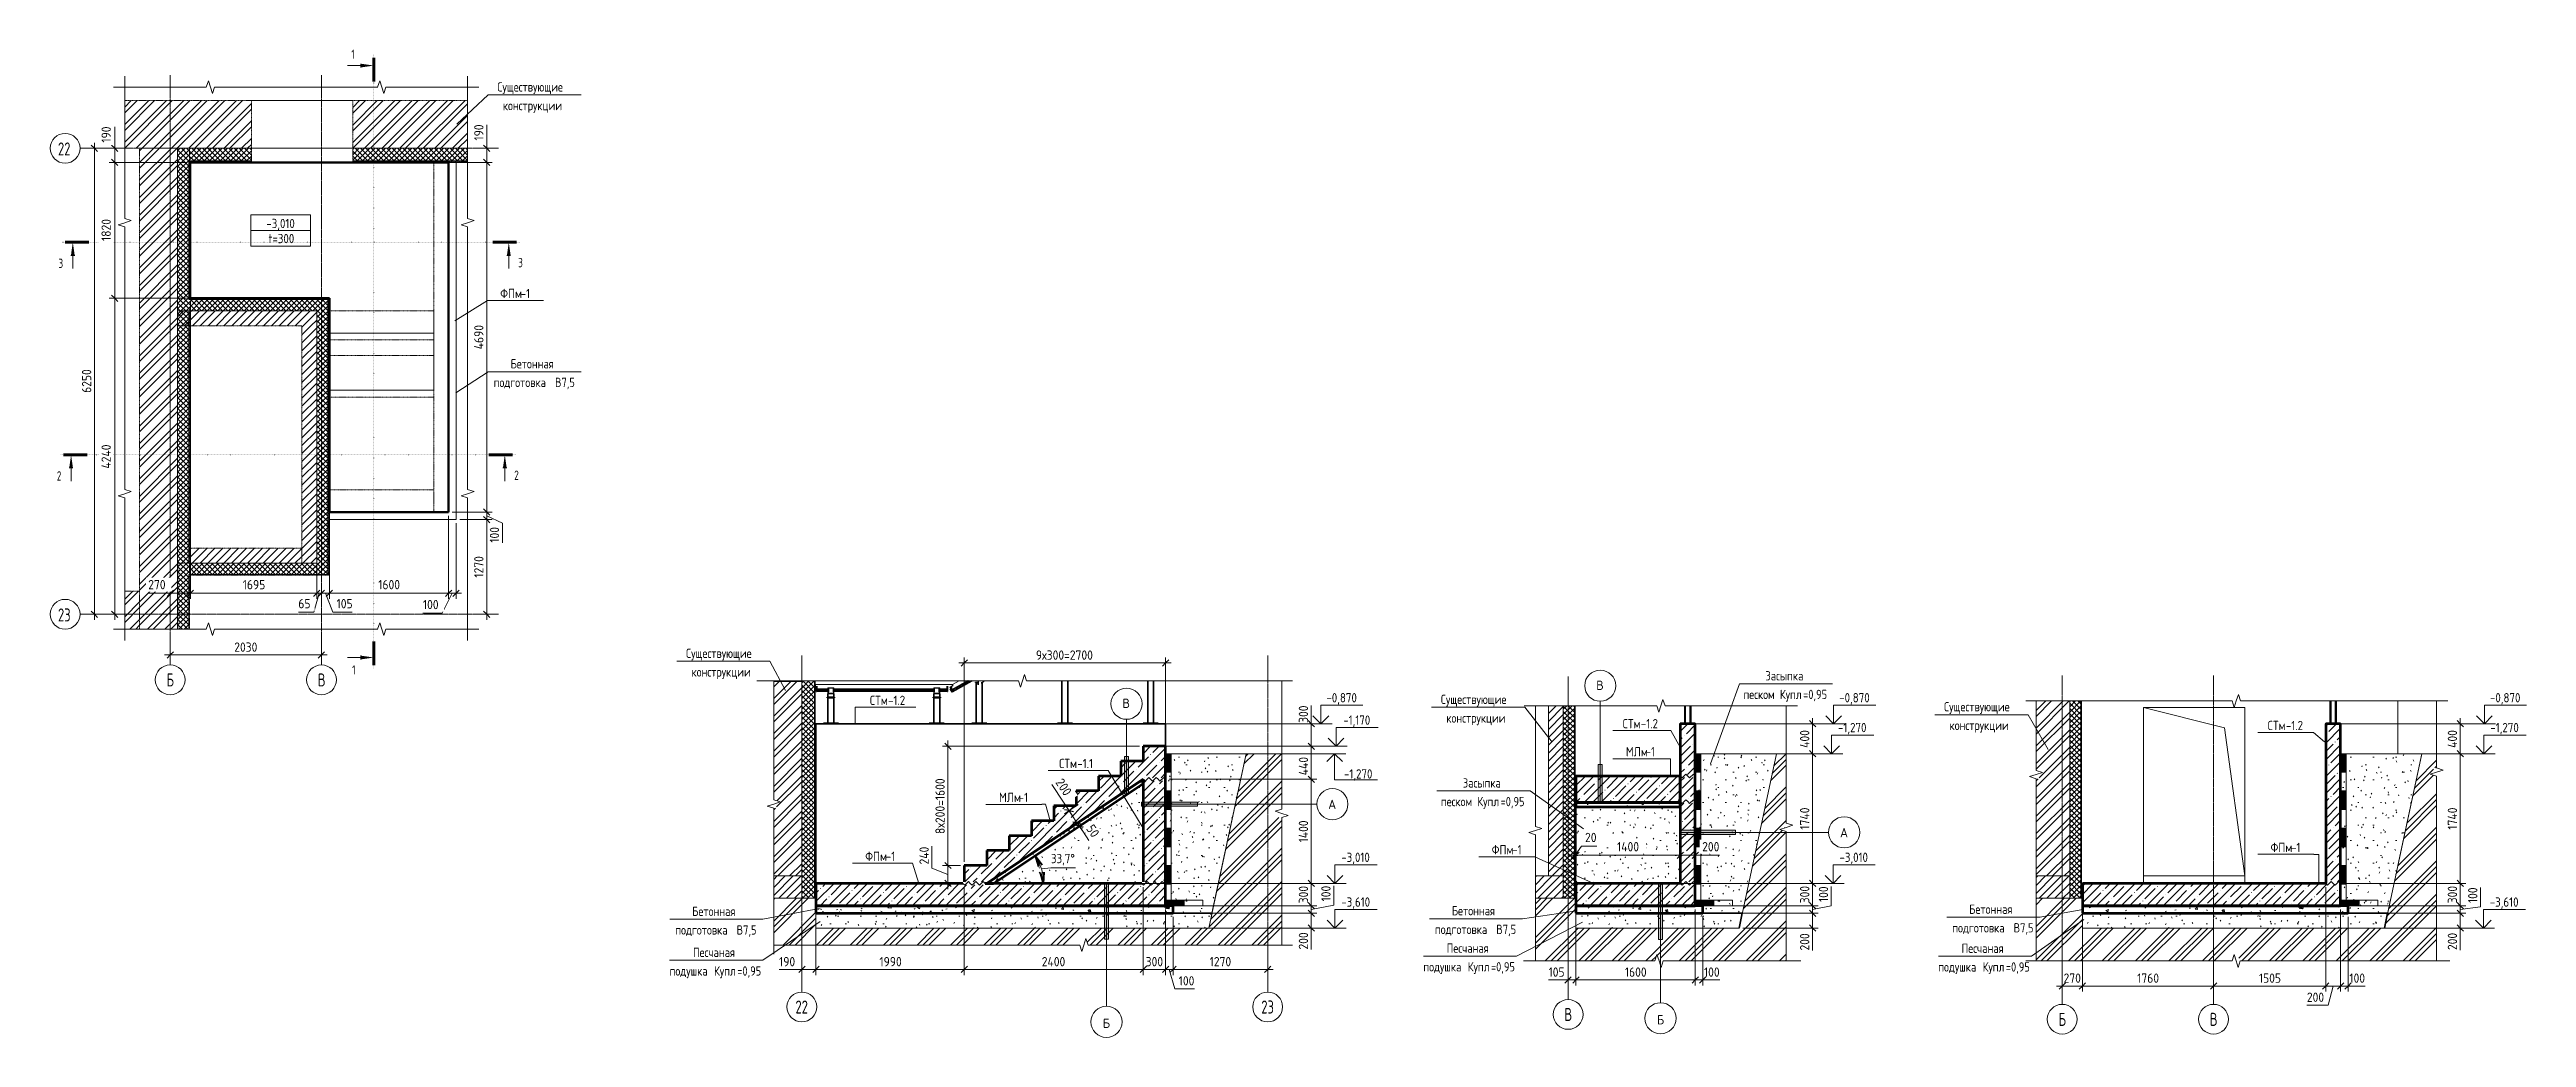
# Model space of a CAD drawing. Header units: millimetres. Extents: x -24739 to 22705, y -5184 to 8174.
# Drawn here: x -24739 to 8492, y -5076 to 8174 of the extents above; entities that cross this region are included whole.
import ezdxf

# ---------------------------------------------------------------- set-up
doc = ezdxf.new("R2010")
doc.units = ezdxf.units.MM
for name, pattern in [('01 Штриховая _4 мм_', [6, 3.5, -2.5]), ('02 Штрихпунктирная _20 мм_', [25, 20, -2.5, 0, -2.5]), ('04 Пунктир 10мм', [10, 0, -10])]:
    doc.linetypes.add(name, pattern=pattern)
for name, color, linetype, lineweight in [('AA_Dim', 7, 'Continuous', 9), ('AA_Dim-50', 7, 'Continuous', 9), ('AA_Oformlenie', 7, 'Continuous', 9), ('AA_Razrez', 7, 'Continuous', 9), ('AA_Vinoska', 7, 'Continuous', 9), ('AA_Visotnaya otmetka', 7, 'Continuous', 9), ('AF_Balki', 7, 'Continuous', 20), ('AF_Element', 7, 'Continuous', 20), ('AF_Element_Опалубка', 253, 'Continuous', 20), ('AF_Okno', 7, 'Continuous', 20), ('AF_Perekritie', 7, 'Continuous', 60), ('AF_Perekritie_Опалубка', 253, 'Continuous', 20), ('AF_Perekritie_Опалубка_Существующая', 253, 'Continuous', 20), ('AF_Pokritie', 7, 'Continuous', 9), ('AF_Stena', 7, 'Continuous', 60), ('AF_Stena_Опалубка', 253, 'Continuous', 20), ('AF_Stena_Опалубка_Существующая', 253, 'Continuous', 20), ('KR_Colonna_KG', 7, 'Continuous', 20), ('KR_Detal', 7, 'Continuous', 20), ('KR_Fundament', 7, 'Continuous', 20), ('Оси', 7, 'Continuous', 9)]:
    doc.layers.add(name, color=color, linetype=linetype, lineweight=lineweight)
doc.styles.add('GOST Common', font='GOST_Common.ttf', dxfattribs={"width": 0.85, "height": 125})
doc.styles.add('GOST Common_1', font='GOST_Common.ttf', dxfattribs={"height": 125})
doc.styles.add('ISOCPEUR', font='isocpeur.TTF', dxfattribs={"width": 0.85, "height": 125})
doc.styles.add('ISOCPEUR_1', font='isocpeur.TTF', dxfattribs={"width": 0.7, "height": 125})
doc.styles.add('ISOCPEUR_2', font='isocpeur.TTF', dxfattribs={"width": 0.7, "height": 175})
doc.styles.add('ISOCPEUR_3', font='isocpeur.TTF', dxfattribs={"width": 0.9, "height": 125})
doc.dimstyles.new('00_Точн_3_знака__прозр_', dxfattribs={"dimscale": 304.8, "dimtxt": 125.344371, "dimasz": 0.278871, "dimexe": 0.246063, "dimexo": 0.164042, "dimgap": 0.016404, "dimtad": 1, "dimdec": 3, "dimrnd": 0.001, "dimdsep": 46, "dimtxsty": 'ISOCPEUR_3', "dimblk1": 'OBLIQUE', "dimblk2": 'OBLIQUE', "dimsah": 1, "dimcen": 0.09, "dimdle": 0.246063, "dimazin": 0, "dimtfac": 1, "dimtdec": 4, "dimtix": 1, "dimtmove": 1, "dimatfit": 3, "dimfxl": 1, "dimtvp": 1, "dimtolj": 1, "dimtzin": 0, "dimlwd": 18, "dimlwe": 18, "dimarcsym": 2})
doc.dimstyles.new('00_Точн_3_знака__прозр__1', dxfattribs={"dimscale": 304.8, "dimtxt": 125.344371, "dimasz": 0.278871, "dimexe": 0.246063, "dimexo": 0.164042, "dimgap": 0.016404, "dimtad": 1, "dimdec": 3, "dimrnd": 0.001, "dimdsep": 46, "dimtxsty": 'ISOCPEUR_3', "dimblk1": 'OBLIQUE', "dimblk2": 'OBLIQUE', "dimsah": 1, "dimcen": 0.09, "dimdle": 0.246063, "dimazin": 0, "dimtfac": 1, "dimtdec": 4, "dimtix": 1, "dimtmove": 0, "dimatfit": 3, "dimfxl": 1, "dimtvp": 1, "dimtolj": 1, "dimtzin": 0, "dimlwd": 18, "dimlwe": 18, "dimarcsym": 2})
doc.dimstyles.new('01_Точн_3_знака__непрозр_', dxfattribs={"dimscale": 304.8, "dimtxt": 125.344371, "dimasz": 0.278871, "dimexe": 0.246063, "dimexo": 0.164042, "dimgap": 0.049213, "dimtad": 1, "dimdec": 3, "dimrnd": 0.001, "dimdsep": 46, "dimtxsty": 'ISOCPEUR_3', "dimblk1": 'OBLIQUE', "dimblk2": 'OBLIQUE', "dimsah": 1, "dimcen": 0.09, "dimdle": 0.246063, "dimazin": 0, "dimtfac": 1, "dimtdec": 4, "dimtix": 1, "dimtmove": 0, "dimatfit": 3, "dimfxl": 1, "dimtvp": 1, "dimtfill": 1, "dimtolj": 1, "dimtzin": 0, "dimlwd": 18, "dimlwe": 18, "dimarcsym": 2})
doc.dimstyles.new('01_Точн_3_знака__непрозр__1', dxfattribs={"dimscale": 304.8, "dimtxt": 125.344371, "dimasz": 0.278871, "dimexe": 0.246063, "dimexo": 0.164042, "dimgap": 0.049213, "dimtad": 1, "dimdec": 3, "dimrnd": 0.001, "dimdsep": 46, "dimtxsty": 'ISOCPEUR_3', "dimblk1": 'OBLIQUE', "dimblk2": 'OBLIQUE', "dimsah": 1, "dimcen": 0.09, "dimdle": 0.246063, "dimazin": 0, "dimtfac": 1, "dimtdec": 4, "dimtix": 1, "dimtmove": 1, "dimatfit": 3, "dimfxl": 1, "dimtvp": 1, "dimtfill": 1, "dimtolj": 1, "dimtzin": 0, "dimlwd": 18, "dimlwe": 18, "dimarcsym": 2})
doc.dimstyles.new('05_Округл_5мм__непрозр_', dxfattribs={"dimscale": 304.8, "dimtxt": 125.344371, "dimasz": 0.278871, "dimexe": 0.246063, "dimexo": 0.164042, "dimgap": 0.049213, "dimtad": 1, "dimdec": 0, "dimrnd": 5, "dimdsep": 46, "dimtxsty": 'ISOCPEUR_3', "dimblk1": 'OBLIQUE', "dimblk2": 'OBLIQUE', "dimsah": 1, "dimcen": 0.09, "dimdle": 0.246063, "dimazin": 0, "dimtfac": 1, "dimtdec": 4, "dimtix": 1, "dimtmove": 1, "dimatfit": 3, "dimfxl": 1, "dimtvp": 1, "dimtfill": 1, "dimtolj": 1, "dimtzin": 0, "dimlwd": 18, "dimlwe": 18, "dimarcsym": 2})
doc.dimstyles.new('05_Округл_5мм__прозр_', dxfattribs={"dimscale": 304.8, "dimtxt": 125.344371, "dimasz": 0.278871, "dimexe": 0.246063, "dimexo": 0.164042, "dimgap": 0.016404, "dimtad": 1, "dimdec": 0, "dimrnd": 5, "dimdsep": 46, "dimtxsty": 'ISOCPEUR_3', "dimblk1": 'OBLIQUE', "dimblk2": 'OBLIQUE', "dimsah": 1, "dimcen": 0.09, "dimdle": 0.246063, "dimazin": 0, "dimtfac": 1, "dimtdec": 4, "dimtix": 1, "dimtmove": 1, "dimatfit": 3, "dimfxl": 1, "dimtvp": 1, "dimtolj": 1, "dimtzin": 0, "dimlwd": 18, "dimlwe": 18, "dimarcsym": 2})
doc.dimstyles.new('05_Округл_5мм__прозр__1', dxfattribs={"dimscale": 304.8, "dimtxt": 125.344371, "dimasz": 0.278871, "dimexe": 0.246063, "dimexo": 0.164042, "dimgap": 0.016404, "dimtad": 1, "dimdec": 0, "dimrnd": 5, "dimdsep": 46, "dimtxsty": 'ISOCPEUR_3', "dimblk1": 'OBLIQUE', "dimblk2": 'OBLIQUE', "dimsah": 1, "dimcen": 0.09, "dimdle": 0.246063, "dimazin": 0, "dimtfac": 1, "dimtdec": 4, "dimtix": 1, "dimtmove": 0, "dimatfit": 3, "dimfxl": 1, "dimtvp": 1, "dimtolj": 1, "dimtzin": 0, "dimlwd": 18, "dimlwe": 18, "dimarcsym": 2})
doc.dimstyles.new('Стрелка___полка', dxfattribs={"dimscale": 304.8, "dimtxt": 125.344371, "dimasz": 0.492126, "dimexe": 0.393701, "dimexo": 0.246063, "dimgap": 0.082021, "dimtad": 3, "dimtih": 1, "dimtoh": 1, "dimdec": 0, "dimzin": 0, "dimdsep": 46, "dimtxsty": 'ISOCPEUR', "dimblk1": 'OPEN30', "dimblk2": 'OPEN30', "dimsah": 1, "dimcen": 0.09, "dimadec": 1, "dimazin": 2, "dimtfac": 1, "dimtdec": 4, "dimtix": 1, "dimtmove": 1, "dimatfit": 3, "dimfxl": 1, "dimtvp": 1, "dimtfill": 1, "dimtolj": 1, "dimtzin": 0, "dimarcsym": 2})
pattern_1 = [(45, (-41505.71, 0), (-117.8662, 117.8662), []), (45, (-41427.14, 0), (-117.8662, 117.8662), [])]
pattern_2 = [(45, (-41505.714, 0), (-35.35534, 35.35534), []), (135, (-41505.714, 0), (-35.35534, -35.35534), [])]
pattern_3 = [(45, (-41505.714, 0), (-53.033, 53.033), [])]
pattern_4 = [(45, (-11728.54, -300), (-112.253, 112.253), []), (45, (-11616.29, -300), (-112.253, 112.253), [198.437, -39.687, 1.676, -38.011])]
pattern_5 = [(45, (-11728.543, -300), (-35.35534, 35.35534), []), (135, (-11728.543, -300), (-35.35534, -35.35534), [])]
pattern_6 = [(45, (-11728.54, -300), (-53.033, 53.033), [])]
pattern_7 = [(0, (-11728.54, -300), (406.4, 101.6), [16.764, -288.036, 16.764, -288.036, -1625.6]), (0, (-11728.54, -300), (406.4, 101.6), [-609.6, 16.764, -592.836, 16.764, -288.036, -711.2]), (0, (-11728.54, -300), (406.4, 101.6), [-1524, 16.764, -186.436, 16.764, -491.236]), (120, (-11576.14, -249.2), (-291.1882, 301.1527), [16.764, -288.036, 16.764, -288.036, -1625.6]), (120, (-11576.14, -249.2), (-291.1882, 301.1527), [-609.6, 16.764, -592.836, 16.764, -288.036, -711.2]), (120, (-11576.14, -249.2), (-291.1882, 301.1527), [-1524, 16.764, -186.436, 16.764, -491.236]), (240, (-11525.34, -46), (-115.2118, -402.7527), [16.764, -288.036, 16.764, -288.036, -1625.6]), (240, (-11525.34, -46), (-115.2118, -402.7527), [-609.6, 16.764, -592.836, 16.764, -288.036, -711.2]), (240, (-11525.34, -46), (-115.2118, -402.7527), [-1524, 16.764, -186.436, 16.764, -491.236])]
pattern_8 = [(45, (-3984.74, -300), (-112.253, 112.253), []), (45, (-3872.49, -300), (-112.253, 112.253), [198.438, -39.688, 1.676, -38.011])]
pattern_9 = [(45, (-3984.74, -300), (-53.033, 53.033), [])]
pattern_10 = [(0, (-3984.74, -300), (406.4, 101.6), [16.764, -288.036, 16.764, -288.036, -1625.6]), (0, (-3984.74, -300), (406.4, 101.6), [-609.6, 16.764, -592.836, 16.764, -288.036, -711.2]), (0, (-3984.74, -300), (406.4, 101.6), [-1524, 16.764, -186.436, 16.764, -491.236]), (120, (-3832.34, -249.2), (-291.1882, 301.1527), [16.764, -288.036, 16.764, -288.036, -1625.6]), (120, (-3832.34, -249.2), (-291.1882, 301.1527), [-609.6, 16.764, -592.836, 16.764, -288.036, -711.2]), (120, (-3832.34, -249.2), (-291.1882, 301.1527), [-1524, 16.764, -186.436, 16.764, -491.236]), (240, (-3781.54, -46), (-115.2118, -402.7527), [16.764, -288.036, 16.764, -288.036, -1625.6]), (240, (-3781.54, -46), (-115.2118, -402.7527), [-609.6, 16.764, -592.836, 16.764, -288.036, -711.2]), (240, (-3781.54, -46), (-115.2118, -402.7527), [-1524, 16.764, -186.436, 16.764, -491.236])]
pattern_11 = [(45, (3484.06, -300), (-112.253, 112.253), []), (45, (3596.31, -300), (-112.253, 112.253), [198.438, -39.688, 1.676, -38.011])]
pattern_12 = [(0, (3484.06, -300), (406.4, 101.6), [16.764, -288.036, 16.764, -288.036, -1625.6]), (0, (3484.06, -300), (406.4, 101.6), [-609.6, 16.764, -592.836, 16.764, -288.036, -711.2]), (0, (3484.06, -300), (406.4, 101.6), [-1524, 16.764, -186.436, 16.764, -491.236]), (120, (3636.46, -249.2), (-291.1882, 301.1527), [16.764, -288.036, 16.764, -288.036, -1625.6]), (120, (3636.46, -249.2), (-291.1882, 301.1527), [-609.6, 16.764, -592.836, 16.764, -288.036, -711.2]), (120, (3636.46, -249.2), (-291.1882, 301.1527), [-1524, 16.764, -186.436, 16.764, -491.236]), (240, (3687.26, -46), (-115.2118, -402.7527), [16.764, -288.036, 16.764, -288.036, -1625.6]), (240, (3687.26, -46), (-115.2118, -402.7527), [-609.6, 16.764, -592.836, 16.764, -288.036, -711.2]), (240, (3687.26, -46), (-115.2118, -402.7527), [-1524, 16.764, -186.436, 16.764, -491.236])]

msp = doc.modelspace()

# ---------------------------------------------------------------- texts
at = {"layer": 'AA_Razrez', "char_height": 125, "attachment_point": 1, "style": 'ISOCPEUR_1'}
for s, insert, width in [('\\fISOCPEUR|b0|i0|c204|p34|;\\W.7;1', (-20688.1598, 8174.3098), 53.312219), ('\\fISOCPEUR|b0|i0|c204|p34|;\\W.7;3', (-24618.2787, 5369.4671), 75.759469), ('\\fISOCPEUR|b0|i0|c204|p34|;\\W.7;3', (-18450.7513, 5379.0542), 75.759469), ('\\fISOCPEUR|b0|i0|c204|p34|;\\W.7;2', (-24641.1829, 2518.1997), 75.759469), ('\\fISOCPEUR|b0|i0|c204|p34|;\\W.7;2', (-18504.0593, 2527.7868), 75.759469), ('\\fISOCPEUR|b0|i0|c204|p34|;\\W.7;1', (-20678.5728, -84.0015), 53.312219)]:
    msp.add_mtext(s, dxfattribs=dict(at, insert=insert, width=width))
at = {"layer": 'AA_Vinoska', "char_height": 125, "attachment_point": 1}
for s, insert, width, style in [('Существующие', (-18730.4651, 7735.6078), 1209.546016, 'GOST Common'), ('конструкции', (-18657.3651, 7485.6078), 1032.373078, 'GOST Common'), ('-3,010', (-21830.797, 5903.6449), 477.004062, 'ISOCPEUR'), ('t=300', (-21802.422, 5701.8011), 446.339516, 'ISOCPEUR'), ('ФПм', (-18692.4616, 4964.8989), 333.902844, 'ISOCPEUR'), ('-1', (-18416.9642, 4964.8989), 156.729906, 'ISOCPEUR'), ('Бетонная', (-18553.4526, 4022.2455), 780.242359, 'GOST Common'), ('подготовка', (-18781.0401, 3772.2455), 954.008125, 'GOST Common'), ('\\fGOST Common|b0|i0|c204|p34|;\\W.85; ', (-17993.9047, 3772.2455), 44.293234, 'GOST Common'), ('\\fGOST Common|b0|i0|c204|p34|;\\W.85;В', (-17957.3591, 3772.2455), 105.622328, 'GOST Common'), ('7,5', (-17870.2119, 3772.2455), 228.280516, 'GOST Common'), ('Существующие', (-16198.8164, 139.1152), 1209.546016, 'GOST Common'), ('конструкции', (-16125.7164, -110.8848), 1032.373078, 'GOST Common'), ('\\fGOST Common|b0|i0|c204|p34|;В', (-3988.4584, -290.2933), 124.261562, 'GOST Common_1'), ('Засыпка', (-1718.0868, -162.5761), 667.805687, 'GOST Common'), ('СТм', (-13733.3888, -492.0188), 296.423953, 'ISOCPEUR'), ('-1.2', (-13488.8146, -492.0188), 286.202437, 'ISOCPEUR'), ('\\fGOST Common|b0|i0|c204|p34|;В', (-10344.6626, -531.6657), 124.261562, 'GOST Common_1'), ('Существующие', (-6072.2254, -479.0417), 1209.546016, 'GOST Common'), ('песком', (-2013.2493, -412.5761), 548.554672, 'GOST Common'), ('\\fGOST Common|b0|i0|c204|p34|;\\W.85; ', (-1560.6465, -412.5761), 44.293234, 'GOST Common'), ('Купл', (-1524.1009, -412.5761), 378.196078, 'GOST Common'), ('=0,95', (-1212.0579, -412.5761), 412.267797, 'GOST Common'), ('Существующие', (679.0149, -577.528), 1209.546016, 'GOST Common'), ('конструкции', (-5999.1254, -729.0417), 1032.373078, 'GOST Common'), ('СТм', (-3633.8603, -805.2357), 296.423953, 'ISOCPEUR'), ('-1.2', (-3389.2861, -805.2357), 286.202437, 'ISOCPEUR'), ('конструкции', (752.1149, -827.528), 1032.373078, 'GOST Common'), ('СТм', (5020.0046, -829.3856), 296.423953, 'ISOCPEUR'), ('-1.2', (5264.5788, -829.3856), 286.202437, 'ISOCPEUR'), ('МЛм', (-3590.2978, -1181.2824), 320.274156, 'ISOCPEUR'), ('-1', (-3326.0452, -1181.2824), 156.729906, 'ISOCPEUR'), ('Засыпка', (-5777.1332, -1599.5184), 667.805687, 'GOST Common'), ('МЛм', (-12000.8087, -1793.278), 320.274156, 'ISOCPEUR'), ('-1', (-11736.5561, -1793.278), 156.729906, 'ISOCPEUR'), ('\\fGOST Common|b0|i0|c204|p34|;А', (-7584.4393, -1887.4182), 136.286875, 'GOST Common_1'), ('песком', (-6072.2957, -1849.5184), 548.554672, 'GOST Common'), ('\\fGOST Common|b0|i0|c204|p34|;\\W.85; ', (-5619.6928, -1849.5184), 44.293234, 'GOST Common'), ('Купл', (-5583.1472, -1849.5184), 378.196078, 'GOST Common'), ('=0,95', (-5271.1043, -1849.5184), 412.267797, 'GOST Common'), ('\\fGOST Common|b0|i0|c204|p34|;А', (-717.2414, -2267.1745), 136.286875, 'GOST Common_1'), ('ФПм', (-13795.2996, -2583.9256), 333.902844, 'ISOCPEUR'), ('-1', (-13519.8022, -2583.9256), 156.729906, 'ISOCPEUR'), ('ФПм', (-5390.8623, -2495.5465), 333.902844, 'ISOCPEUR'), ('-1', (-5115.3649, -2495.5465), 156.729906, 'ISOCPEUR'), ('ФПм', (5058.7185, -2464.2679), 333.902844, 'ISOCPEUR'), ('-1', (5334.2159, -2464.2679), 156.729906, 'ISOCPEUR'), ('Бетонная', (-16116.5719, -3321.5032), 780.242359, 'GOST Common'), ('Бетонная', (-5925.1717, -3313.9515), 780.242359, 'GOST Common'), ('Бетонная', (1016.0317, -3293.2077), 780.242359, 'GOST Common'), ('подготовка', (-16344.1594, -3571.5032), 954.008125, 'GOST Common'), ('\\fGOST Common|b0|i0|c204|p34|;\\W.85; ', (-15557.024, -3571.5032), 44.293234, 'GOST Common'), ('\\fGOST Common|b0|i0|c204|p34|;\\W.85;В', (-15520.4784, -3571.5032), 105.622328, 'GOST Common'), ('7,5', (-15433.3313, -3571.5032), 228.280516, 'GOST Common'), ('подготовка', (-6152.7592, -3563.9515), 954.008125, 'GOST Common'), ('\\fGOST Common|b0|i0|c204|p34|;\\W.85; ', (-5365.6238, -3563.9515), 44.293234, 'GOST Common'), ('\\fGOST Common|b0|i0|c204|p34|;\\W.85;В', (-5329.0782, -3563.9515), 105.622328, 'GOST Common'), ('7,5', (-5241.9311, -3563.9515), 228.280516, 'GOST Common'), ('подготовка', (788.4442, -3543.2077), 954.008125, 'GOST Common'), ('\\fGOST Common|b0|i0|c204|p34|;\\W.85; ', (1575.5796, -3543.2077), 44.293234, 'GOST Common'), ('\\fGOST Common|b0|i0|c204|p34|;\\W.85;В', (1612.1252, -3543.2077), 105.622328, 'GOST Common'), ('7,5', (1699.2723, -3543.2077), 228.280516, 'GOST Common'), ('Песчаная', (-16106.7453, -3871.8715), 752.984984, 'GOST Common'), ('Песчаная', (-5994.568, -3815.6972), 752.984984, 'GOST Common'), ('Песчаная', (913.4493, -3817.5108), 752.984984, 'GOST Common'), ('подушка', (-16420.1828, -4121.8715), 678.027203, 'GOST Common'), ('\\fGOST Common|b0|i0|c204|p34|;\\W.85; ', (-15860.7544, -4121.8715), 44.293234, 'GOST Common'), ('Купл', (-15824.2088, -4121.8715), 378.196078, 'GOST Common'), ('=0,95', (-15512.1659, -4121.8715), 412.267797, 'GOST Common'), ('подушка', (-6308.0055, -4065.6972), 678.027203, 'GOST Common'), ('\\fGOST Common|b0|i0|c204|p34|;\\W.85; ', (-5748.5771, -4065.6972), 44.293234, 'GOST Common'), ('Купл', (-5712.0315, -4065.6972), 378.196078, 'GOST Common'), ('=0,95', (-5399.9885, -4065.6972), 412.267797, 'GOST Common'), ('подушка', (600.0118, -4067.5108), 678.027203, 'GOST Common'), ('\\fGOST Common|b0|i0|c204|p34|;\\W.85; ', (1159.4402, -4067.5108), 44.293234, 'GOST Common'), ('Купл', (1195.9858, -4067.5108), 378.196078, 'GOST Common'), ('=0,95', (1508.0287, -4067.5108), 412.267797, 'GOST Common'), ('\\fGOST Common|b0|i0|c204|p34|;Б', (-10608.49, -4823.9972), 120.253125, 'GOST Common_1'), ('\\fGOST Common|b0|i0|c204|p34|;Б', (-3174.6046, -4776.1791), 120.253125, 'GOST Common_1')]:
    msp.add_mtext(s, dxfattribs=dict(at, insert=insert, width=width, style=style))
at = {"layer": 'AA_Visotnaya otmetka', "char_height": 125, "attachment_point": 1, "line_spacing_factor": 1.135194, "style": 'ISOCPEUR'}
for s, insert, width in [('-0,870', (-7608.1174, -457.1602), 479.798668), ('-0,870', (-728.3087, -457.1602), 479.798668), ('-0,870', (8002.1812, -457.1602), 479.798668), ('-1,170', (-7381.9957, -757.1602), 428.660252), ('-1,270', (-744.2512, -857.1602), 454.22946), ('-1,270', (8007.5614, -857.1602), 454.22946), ('-1,270', (-7372.6496, -1478.659), 454.22946), ('-3,010', (-7408.478, -2597.1602), 454.22946), ('-3,010', (-725.0128, -2597.1602), 454.22946), ('-3,610', (-7408.478, -3197.1602), 454.22946), ('-3,610', (7999.4707, -3197.1602), 454.22946)]:
    msp.add_mtext(s, dxfattribs=dict(at, insert=insert, width=width))
at = {"layer": 'Оси', "char_height": 175, "attachment_point": 1, "style": 'ISOCPEUR_2'}
for s, insert, width in [('22', (-24625.6752, 6928.5763), 207.637062), ('23', (-24625.6752, 678.5763), 207.637062), ('\\fISOCPEUR|b0|i0|c204|p34|;\\W.7;Б', (-23169.8269, -193.2513), 120.653969), ('\\fISOCPEUR|b0|i0|c204|p34|;\\W.7;В', (-21139.8269, -193.2513), 120.653969), ('22', (-14731.6062, -4580.4286), 207.637062), ('23', (-8481.6062, -4580.4286), 207.637062), ('\\fISOCPEUR|b0|i0|c204|p34|;\\W.7;В', (-4414.8196, -4680.6477), 120.653969), ('\\fISOCPEUR|b0|i0|c204|p34|;\\W.7;Б', (2213.9142, -4745.5708), 120.653969), ('\\fISOCPEUR|b0|i0|c204|p34|;\\W.7;В', (4243.9142, -4745.5708), 120.653969)]:
    msp.add_mtext(s, dxfattribs=dict(at, insert=insert, width=width))

# ---------------------------------------------------------------- blocks, each defined once
blk = doc.blocks.new('Лестница - Лестница-3665978-КР_ФПм1_-3_300_-1этаж')
at = {"layer": 'AF_Perekritie', "linetype": '01 Штриховая _4 мм_', "lineweight": 20}
for p, q in [((-20995, 4690), (-19595, 4690)), ((-20995, 4390), (-20995, 4690)), ((-19595, 4690), (-19595, 4390)), ((-20995, 4390), (-19595, 4390)), ((-19595, 4390), (-20995, 4390)), ((-20995, 4390), (-20995, 3624)), ((-20995, 4390), (-20995, 4390)), ((-19595, 4390), (-19595, 4390)), ((-19595, 3624), (-19595, 4390)), ((-19595, 4090), (-20995, 4090)), ((-20995, 4090), (-20995, 3624)), ((-19595, 3624), (-19595, 4090)), ((-20995, 3624), (-19595, 3624))]:
    blk.add_line(p, q, dxfattribs=at)
blk = doc.blocks.new('231_Проем прямоугольный _Окно_Стена_ - 231_Проем прямоугольный _Окно_Стена_-4129284-КР_ФПм1_-3_300_-1этаж')
at = {"layer": 'AF_Okno', "color": 254}
for p, q in [((-555, 320), (805, 320)), ((-555, -320), (805, -320))]:
    blk.add_line(p, q, dxfattribs=at)
blk = doc.blocks.new('Перекрытия_Подготовка - Перекрытия_Подготовка-3959421-КР_ФПм1_-3_300_-1этаж')
at = {"layer": 'AF_Perekritie', "linetype": '01 Штриховая _4 мм_', "lineweight": 20}
for p, q in [((-19595, 4370), (-20995, 4370)), ((-20995, 3604), (-20995, 4370)), ((-19595, 4370), (-19595, 3604)), ((-19595, 4279), (-20995, 4279)), ((-20995, 4279), (-20995, 3513)), ((-19595, 3513), (-19595, 4279)), ((-19595, 3604), (-20995, 3604)), ((-20995, 3604), (-20995, 3513)), ((-20995, 3513), (-19595, 3513)), ((-19595, 3513), (-19595, 3604))]:
    blk.add_line(p, q, dxfattribs=at)
blk = doc.blocks.new('011_Прямоугольник обрыва _ЭлУзла_ - 011_Прямоугольник обрыва _ЭлУзла_-4036810-КР_ФПм1_-3_300_-1этаж')
at = {"layer": 'AA_Oformlenie'}
for p, q in [((0, 5507), (0, 7269)), ((0, 7269), (1095, 7269)), ((1206, 7269), (3395, 7269)), ((3506, 7269), (4599, 7269)), ((4599, 7269), (4599, 5507)), ((0, 1872), (0, 5396)), ((4599, 5396), (4599, 1872)), ((0, 0), (0, 1761)), ((4599, 1761), (4599, 0)), ((1095, 0), (0, 0)), ((3395, 0), (1206, 0)), ((4599, 0), (3506, 0))]:
    blk.add_line(p, q, dxfattribs=at)
blk = doc.blocks.new('042_М_ФундПлиты_ТолщинаОтметка - 042_М_ФундПлиты_ТолщинаОтметка-647274-КР_ФПм1_-3_300_-1этаж')
at = {"layer": 'AA_Vinoska'}
for p, q in [((8, 4.17), (-8, 4.17)), ((-8, 4.17), (-8, 0)), ((8, 0), (-8, 0)), ((-8, 0), (-8, -4.17)), ((-8, 0), (8, 0)), ((8, 0), (8, 4.17)), ((8, -4.17), (8, 0)), ((-8, -4.17), (8, -4.17))]:
    blk.add_line(p, q, dxfattribs=at)
blk = doc.blocks.new('Разрез - Номер узла_ сзади-394133-КР_ФПм1_-3_300_-1этаж')
at = {"layer": 'AA_Razrez'}
for points in [[(7.33, 0.4), (7.33, -0.39), (0.87, -0.39), (0.87, 0.4)], [(3.5, -3.53), (2.5, -3.53), (3, 0)]]:
    blk.add_hatch(color=256, dxfattribs=at).paths.add_polyline_path(points)
for p, q in [((2.5, -3.53), (3.5, -3.53)), ((3, -3), (3, -7.1))]:
    blk.add_line(p, q, dxfattribs=at)
blk = doc.blocks.new('Разрез - Номер узла_ спереди-394134-КР_ФПм1_-3_300_-1этаж')
at = {"layer": 'AA_Razrez'}
for points in [[(7.33, 0.4), (7.33, -0.39), (0.87, -0.39), (0.87, 0.4)], [(3.5, -3.53), (2.5, -3.53), (3, 0)]]:
    blk.add_hatch(color=256, dxfattribs=at).paths.add_polyline_path(points)
for p, q in [((2.5, -3.53), (3.5, -3.53)), ((3, -3), (3, -7.1))]:
    blk.add_line(p, q, dxfattribs=at)
blk = doc.blocks.new('010_Текст с выноской - Текст 2 строки-4009738-КР_ФПм1_-3_300_-1этаж')
at = {"layer": 'AA_Vinoska'}
blk.add_line((-12.5, 0), (12.5, 0), dxfattribs=at)
blk = doc.blocks.new('Ось сетки - d_4мм-2765513-КР_ФПм1_-3_300_-1этаж')
at = {"layer": 'Оси'}
for start, end in [(360, 180), (360, 180), (180, 360), (180, 360)]:
    blk.add_arc((0, 0), 4, start, end, dxfattribs=at)
blk = doc.blocks.new('DIMBLOCK1-КР_ФПм1_-3_300_-1этаж')
at = {"layer": 'AA_Dim-50', "lineweight": 18}
for p, q in [((-18874, 7165), (-18874, 6904)), ((-19335, 6660), (-18799, 6660)), ((-18874, 6660), (-19335, 6660)), ((-18864, 6850), (-18949, 6850)), ((-18874, 6925), (-18874, 6660)), ((-18874, 6904), (-18874, 6755)), ((-18874, 6850), (-18864, 6850))]:
    blk.add_line(p, q, dxfattribs=at)
at = {"layer": 'AA_Dim-50', "lineweight": 30}
for p, q in [((-18874, 6850), (-18916, 6892)), ((-18874, 6660), (-18916, 6702)), ((-18874, 6850), (-18831, 6807)), ((-18874, 6660), (-18831, 6617))]:
    blk.add_line(p, q, dxfattribs=at)
at = {"layer": 'AA_Dim-50', "color": 0, "lineweight": 18, "insert": (-19042, 6954), "char_height": 125, "width": 252.58, "attachment_point": 1, "rotation": 90, "line_spacing_factor": 1.135194, "style": 'ISOCPEUR_3'}
blk.add_mtext('190', dxfattribs=at)
blk = doc.blocks.new('_Oblique')
at = {"color": 0, "linetype": 'ByBlock', "lineweight": -2}
blk.add_line((-0.5, -0.5), (0.5, 0.5), dxfattribs=at)
blk = doc.blocks.new('DIMBLOCK2-КР_ФПм1_-3_300_-1этаж')
at = {"layer": 'AA_Dim-50', "lineweight": 18}
for p, q in [((-19335, 6660), (-18799, 6660)), ((-18874, 6660), (-19335, 6660)), ((-18874, 6660), (-18874, 1970)), ((-19335, 1970), (-18799, 1970)), ((-18874, 1970), (-19335, 1970))]:
    blk.add_line(p, q, dxfattribs=at)
at = {"layer": 'AA_Dim-50', "lineweight": 30}
for p, q in [((-18874, 6660), (-18916, 6702)), ((-18874, 6660), (-18831, 6617)), ((-18874, 1970), (-18916, 2012)), ((-18874, 1970), (-18831, 1927))]:
    blk.add_line(p, q, dxfattribs=at)
at = {"layer": 'AA_Dim-50', "color": 0, "lineweight": 18, "insert": (-19042, 4154), "char_height": 125, "width": 385.97, "attachment_point": 1, "rotation": 90, "line_spacing_factor": 1.135194, "style": 'ISOCPEUR_3'}
blk.add_mtext('4690', dxfattribs=at)
blk = doc.blocks.new('DIMBLOCK3-КР_ФПм1_-3_300_-1этаж')
at = {"layer": 'AA_Dim-50', "lineweight": 30}
for p, q in [((-18874, 1970), (-18916, 2012)), ((-18874, 1870), (-18916, 1912)), ((-18874, 1970), (-18831, 1927)), ((-18874, 1870), (-18831, 1827))]:
    blk.add_line(p, q, dxfattribs=at)
at = {"layer": 'AA_Dim-50', "lineweight": 18}
for p, q in [((-19335, 1970), (-18799, 1970)), ((-18874, 1970), (-19335, 1970)), ((-19235, 1870), (-18799, 1870)), ((-18874, 1870), (-19235, 1870)), ((-18874, 1970), (-18874, 1870)), ((-18664, 1820), (-18874, 1920)), ((-18664, 1560), (-18664, 1820))]:
    blk.add_line(p, q, dxfattribs=at)
at = {"layer": 'AA_Dim-50', "color": 0, "lineweight": 18, "insert": (-18832, 1560), "char_height": 125, "width": 252.58, "attachment_point": 1, "rotation": 90, "line_spacing_factor": 1.135194, "style": 'ISOCPEUR_3'}
blk.add_mtext('100', dxfattribs=at)
blk = doc.blocks.new('DIMBLOCK4-КР_ФПм1_-3_300_-1этаж')
at = {"layer": 'AA_Dim-50', "lineweight": 18}
for p, q in [((-19235, 1870), (-18799, 1870)), ((-18874, 1870), (-19235, 1870)), ((-18874, 1870), (-18874, 525)), ((-18864, 600), (-18949, 600)), ((-18874, 600), (-18864, 600))]:
    blk.add_line(p, q, dxfattribs=at)
at = {"layer": 'AA_Dim-50', "lineweight": 30}
for p, q in [((-18874, 1870), (-18916, 1912)), ((-18874, 1870), (-18831, 1827)), ((-18874, 600), (-18916, 642)), ((-18874, 600), (-18831, 557))]:
    blk.add_line(p, q, dxfattribs=at)
at = {"layer": 'AA_Dim-50', "color": 0, "lineweight": 18, "insert": (-19042, 1091), "char_height": 125, "width": 346.23, "attachment_point": 1, "rotation": 90, "line_spacing_factor": 1.135194, "style": 'ISOCPEUR_3'}
blk.add_mtext('1270', dxfattribs=at)
blk = doc.blocks.new('DIMBLOCK5-КР_ФПм1_-3_300_-1этаж')
at = {"layer": 'AA_Dim-50', "lineweight": 18}
for p, q in [((-22900, 4840), (-23940, 4840)), ((-23865, 525), (-23865, 4840)), ((-23865, 4840), (-22900, 4840)), ((-23875, 600), (-23790, 600)), ((-23865, 600), (-23875, 600))]:
    blk.add_line(p, q, dxfattribs=at)
at = {"layer": 'AA_Dim-50', "lineweight": 30}
for p, q in [((-23865, 4840), (-23907, 4882)), ((-23865, 4840), (-23822, 4797)), ((-23865, 600), (-23907, 642)), ((-23865, 600), (-23822, 557))]:
    blk.add_line(p, q, dxfattribs=at)
at = {"layer": 'AA_Dim-50', "color": 0, "lineweight": 18, "insert": (-24042, 2554), "char_height": 125, "width": 397.32, "attachment_point": 1, "rotation": 90, "line_spacing_factor": 1.135194, "style": 'ISOCPEUR_3', "bg_fill": 3, "box_fill_scale": 1.25, "bg_fill_color": 256, "bg_fill_true_color": 13158600, "bg_fill_transparency": 0}
blk.add_mtext('4240', dxfattribs=at)
blk = doc.blocks.new('DIMBLOCK6-КР_ФПм1_-3_300_-1этаж')
at = {"layer": 'AA_Dim-50', "lineweight": 18}
for p, q in [((-22900, 6660), (-23940, 6660)), ((-23865, 4840), (-23865, 6660)), ((-23865, 6660), (-22900, 6660)), ((-22900, 4840), (-23940, 4840)), ((-23865, 4840), (-22900, 4840))]:
    blk.add_line(p, q, dxfattribs=at)
at = {"layer": 'AA_Dim-50', "lineweight": 30}
for p, q in [((-23865, 6660), (-23907, 6702)), ((-23865, 6660), (-23822, 6617)), ((-23865, 4840), (-23907, 4882)), ((-23865, 4840), (-23822, 4797))]:
    blk.add_line(p, q, dxfattribs=at)
at = {"layer": 'AA_Dim-50', "color": 0, "lineweight": 18, "insert": (-24042, 5606), "char_height": 125, "width": 346.23, "attachment_point": 1, "rotation": 90, "line_spacing_factor": 1.135194, "style": 'ISOCPEUR_3', "bg_fill": 3, "box_fill_scale": 1.25, "bg_fill_color": 256, "bg_fill_true_color": 13158600, "bg_fill_transparency": 0}
blk.add_mtext('1820', dxfattribs=at)
blk = doc.blocks.new('DIMBLOCK7-КР_ФПм1_-3_300_-1этаж')
at = {"layer": 'AA_Dim-50', "lineweight": 18}
for p, q in [((-23865, 7137), (-23865, 6876)), ((-22900, 6660), (-23940, 6660)), ((-23875, 6850), (-23790, 6850)), ((-23865, 6850), (-23875, 6850)), ((-23865, 6660), (-23865, 6925)), ((-23865, 6876), (-23865, 6755)), ((-23865, 6660), (-22900, 6660))]:
    blk.add_line(p, q, dxfattribs=at)
at = {"layer": 'AA_Dim-50', "lineweight": 30}
for p, q in [((-23865, 6850), (-23907, 6892)), ((-23865, 6660), (-23907, 6702)), ((-23865, 6850), (-23822, 6807)), ((-23865, 6660), (-23822, 6617))]:
    blk.add_line(p, q, dxfattribs=at)
at = {"layer": 'AA_Dim-50', "color": 0, "lineweight": 18, "insert": (-24042, 6926), "char_height": 125, "width": 252.58, "attachment_point": 1, "rotation": 90, "line_spacing_factor": 1.135194, "style": 'ISOCPEUR_3', "bg_fill": 3, "box_fill_scale": 1.25, "bg_fill_color": 256, "bg_fill_true_color": 13158600, "bg_fill_transparency": 0}
blk.add_mtext('190', dxfattribs=at)
blk = doc.blocks.new('DIMBLOCK8-КР_ФПм1_-3_300_-1этаж')
at = {"layer": 'AA_Dim-50', "lineweight": 18}
for p, q in [((-22850, 4790), (-22850, 807)), ((-22850, 882), (-22850, 4790)), ((-23415, 882), (-23131, 882)), ((-23195, 882), (-22850, 882)), ((-23131, 882), (-22985, 882)), ((-23120, 892), (-23120, 807)), ((-23120, 882), (-23120, 892))]:
    blk.add_line(p, q, dxfattribs=at)
at = {"layer": 'AA_Dim-50', "lineweight": 30}
for p, q in [((-23120, 882), (-23163, 839)), ((-23120, 882), (-23078, 924)), ((-22850, 882), (-22893, 839)), ((-22850, 882), (-22808, 924))]:
    blk.add_line(p, q, dxfattribs=at)
at = {"layer": 'AA_Dim-50', "color": 0, "lineweight": 18, "insert": (-23415, 1060), "char_height": 125, "width": 280.96, "attachment_point": 1, "line_spacing_factor": 1.135194, "style": 'ISOCPEUR_3', "bg_fill": 3, "box_fill_scale": 1.25, "bg_fill_color": 256, "bg_fill_true_color": 13158600, "bg_fill_transparency": 0}
blk.add_mtext('270', dxfattribs=at)
blk = doc.blocks.new('DIMBLOCK9-КР_ФПм1_-3_300_-1этаж')
at = {"layer": 'AA_Dim-50', "lineweight": 18}
for p, q in [((-22850, 4790), (-22850, 807)), ((-22850, 882), (-22850, 4790)), ((-21155, 1235), (-21155, 807)), ((-21155, 882), (-21155, 1235)), ((-22850, 882), (-21155, 882))]:
    blk.add_line(p, q, dxfattribs=at)
at = {"layer": 'AA_Dim-50', "lineweight": 30}
for p, q in [((-22850, 882), (-22893, 839)), ((-22850, 882), (-22808, 924)), ((-21155, 882), (-21198, 839)), ((-21155, 882), (-21113, 924))]:
    blk.add_line(p, q, dxfattribs=at)
at = {"layer": 'AA_Dim-50', "color": 0, "lineweight": 18, "insert": (-22147, 1060), "char_height": 125, "width": 346.23, "attachment_point": 1, "line_spacing_factor": 1.135194, "style": 'ISOCPEUR_3', "bg_fill": 3, "box_fill_scale": 1.25, "bg_fill_color": 256, "bg_fill_true_color": 13158600, "bg_fill_transparency": 0}
blk.add_mtext('1695', dxfattribs=at)
blk = doc.blocks.new('DIMBLOCK10-КР_ФПм1_-3_300_-1этаж')
at = {"layer": 'AA_Dim-50', "lineweight": 18}
for p, q in [((-21155, 1235), (-21155, 807)), ((-21155, 882), (-21155, 1235)), ((-21195, 627), (-21123, 882)), ((-21155, 882), (-21090, 882)), ((-21090, 892), (-21090, 807)), ((-21090, 882), (-21090, 892)), ((-21401, 627), (-21195, 627))]:
    blk.add_line(p, q, dxfattribs=at)
at = {"layer": 'AA_Dim-50', "lineweight": 30}
for p, q in [((-21155, 882), (-21198, 839)), ((-21155, 882), (-21113, 924)), ((-21090, 882), (-21133, 839)), ((-21090, 882), (-21048, 924))]:
    blk.add_line(p, q, dxfattribs=at)
at = {"layer": 'AA_Dim-50', "color": 0, "lineweight": 18, "insert": (-21401, 805), "char_height": 125, "width": 187.31, "attachment_point": 1, "line_spacing_factor": 1.135194, "style": 'ISOCPEUR_3', "bg_fill": 3, "box_fill_scale": 1.25, "bg_fill_color": 256, "bg_fill_true_color": 13158600, "bg_fill_transparency": 0}
blk.add_mtext('65', dxfattribs=at)
blk = doc.blocks.new('DIMBLOCK11-КР_ФПм1_-3_300_-1этаж')
at = {"layer": 'AA_Dim-50', "lineweight": 18}
for p, q in [((-20985, 1920), (-20985, 807)), ((-20985, 882), (-20985, 1920)), ((-21090, 892), (-21090, 807)), ((-21090, 882), (-21090, 892)), ((-21090, 882), (-20985, 882)), ((-20938, 627), (-21038, 882)), ((-20678, 627), (-20938, 627))]:
    blk.add_line(p, q, dxfattribs=at)
at = {"layer": 'AA_Dim-50', "lineweight": 30}
for p, q in [((-21090, 882), (-21133, 839)), ((-21090, 882), (-21048, 924)), ((-20985, 882), (-21028, 839)), ((-20985, 882), (-20943, 924))]:
    blk.add_line(p, q, dxfattribs=at)
at = {"layer": 'AA_Dim-50', "color": 0, "lineweight": 18, "insert": (-20888, 805), "char_height": 125, "width": 252.58, "attachment_point": 1, "line_spacing_factor": 1.135194, "style": 'ISOCPEUR_3', "bg_fill": 3, "box_fill_scale": 1.25, "bg_fill_color": 256, "bg_fill_true_color": 13158600, "bg_fill_transparency": 0}
blk.add_mtext('105', dxfattribs=at)
blk = doc.blocks.new('DIMBLOCK12-КР_ФПм1_-3_300_-1этаж')
at = {"layer": 'AA_Dim-50', "lineweight": 18}
for p, q in [((-20985, 1920), (-20985, 807)), ((-20985, 882), (-20985, 1920)), ((-19385, 1920), (-19385, 807)), ((-19385, 882), (-19385, 1920)), ((-20985, 882), (-19385, 882))]:
    blk.add_line(p, q, dxfattribs=at)
at = {"layer": 'AA_Dim-50', "lineweight": 30}
for p, q in [((-20985, 882), (-21028, 839)), ((-20985, 882), (-20943, 924)), ((-19385, 882), (-19428, 839)), ((-19385, 882), (-19343, 924))]:
    blk.add_line(p, q, dxfattribs=at)
at = {"layer": 'AA_Dim-50', "color": 0, "lineweight": 18, "insert": (-20329, 1060), "char_height": 125, "width": 346.23, "attachment_point": 1, "line_spacing_factor": 1.135194, "style": 'ISOCPEUR_3', "bg_fill": 3, "box_fill_scale": 1.25, "bg_fill_color": 256, "bg_fill_true_color": 13158600, "bg_fill_transparency": 0}
blk.add_mtext('1600', dxfattribs=at)
blk = doc.blocks.new('DIMBLOCK13-КР_ФПм1_-3_300_-1этаж')
at = {"layer": 'AA_Dim-50', "lineweight": 18}
for p, q in [((-19385, 1920), (-19385, 807)), ((-19385, 882), (-19385, 1920)), ((-19285, 1820), (-19285, 807)), ((-19285, 882), (-19285, 1820)), ((-19470, 615), (-19335, 882)), ((-19385, 882), (-19210, 882)), ((-19730, 615), (-19470, 615))]:
    blk.add_line(p, q, dxfattribs=at)
at = {"layer": 'AA_Dim-50', "lineweight": 30}
for p, q in [((-19385, 882), (-19428, 839)), ((-19385, 882), (-19343, 924)), ((-19285, 882), (-19328, 839)), ((-19285, 882), (-19243, 924))]:
    blk.add_line(p, q, dxfattribs=at)
at = {"layer": 'AA_Dim-50', "color": 0, "lineweight": 18, "insert": (-19730, 793), "char_height": 125, "width": 252.58, "attachment_point": 1, "line_spacing_factor": 1.135194, "style": 'ISOCPEUR_3', "bg_fill": 3, "box_fill_scale": 1.25, "bg_fill_color": 256, "bg_fill_true_color": 13158600, "bg_fill_transparency": 0}
blk.add_mtext('100', dxfattribs=at)
blk = doc.blocks.new('DIMBLOCK14-КР_ФПм1_-3_300_-1этаж')
at = {"layer": 'AA_Dim-50', "lineweight": 18}
for p, q in [((-23195, 54), (-21015, 54)), ((-23120, 64), (-23120, -21)), ((-23120, 54), (-23120, 64)), ((-21090, 64), (-21090, -21)), ((-21090, 54), (-21090, 64))]:
    blk.add_line(p, q, dxfattribs=at)
at = {"layer": 'AA_Dim-50', "lineweight": 30}
for p, q in [((-23120, 54), (-23163, 11)), ((-23120, 54), (-23078, 96)), ((-21090, 54), (-21133, 11)), ((-21090, 54), (-21048, 96))]:
    blk.add_line(p, q, dxfattribs=at)
at = {"layer": 'AA_Dim-50', "color": 0, "lineweight": 18, "insert": (-22261, 222), "char_height": 125, "width": 374.61, "attachment_point": 1, "line_spacing_factor": 1.135194, "style": 'ISOCPEUR_3'}
blk.add_mtext('2030', dxfattribs=at)
blk = doc.blocks.new('DIMBLOCK15-КР_ФПм1_-3_300_-1этаж')
at = {"layer": 'AA_Dim-50', "lineweight": 30}
for p, q in [((-24136, 6850), (-24179, 6892)), ((-24136, 6850), (-24094, 6807)), ((-24136, 600), (-24179, 642)), ((-24136, 600), (-24094, 557))]:
    blk.add_line(p, q, dxfattribs=at)
at = {"layer": 'AA_Dim-50', "lineweight": 18}
for p, q in [((-24136, 6850), (-24147, 6850)), ((-24146, 6850), (-24061, 6850)), ((-24136, 525), (-24136, 6925)), ((-24146, 600), (-24061, 600)), ((-24136, 600), (-24146, 600))]:
    blk.add_line(p, q, dxfattribs=at)
at = {"layer": 'AA_Dim-50', "color": 0, "lineweight": 18, "insert": (-24304, 3569), "char_height": 125, "width": 374.61, "attachment_point": 1, "rotation": 90, "line_spacing_factor": 1.135194, "style": 'ISOCPEUR_3'}
blk.add_mtext('6250', dxfattribs=at)
blk = doc.blocks.new('044_М_Универсальная с полкой - Марка-3031129-КР_ФПм1_-3_300_-1этаж')
at = {"layer": 'AA_Vinoska'}
blk.add_line((-7.5, 0), (7.5, 0), dxfattribs=at)
blk = doc.blocks.new('Лестница - Лестница-3665978-КР_РЗ_Опл_1')
at = {"layer": 'AF_Perekritie', "lineweight": 9}
h = blk.add_hatch(dxfattribs=at)
h.set_pattern_fill('FP_4', color=256, style=0, pattern_type=2)
h.set_pattern_definition([(45, (-3932.58, -300), (-112.253, 112.253), []), (45, (-3820.32, -300), (-112.253, 112.253), [198.437, -39.687, 1.676, -38.011])])
h.paths.add_polyline_path([(-4370, -3010), (-2270, -1612), (-2270, -1592), (-1970, -1592), (-1970, -1170), (-2270, -1170), (-2270, -1370), (-2570, -1370), (-2570, -1570), (-2870, -1570), (-2870, -1770), (-3170, -1770), (-3170, -1970), (-3470, -1970), (-3470, -2170), (-3770, -2170), (-3770, -2370), (-4070, -2370), (-4070, -2570), (-4370, -2570), (-4370, -2770), (-4670, -2770), (-4670, -2990), (-4390, -2990), (-4390, -3010)])
at = {"layer": 'AF_Perekritie'}
for p, q in [((-1970, -1170), (-2270, -1170)), ((-2270, -1170), (-2270, -1370)), ((-1970, -1612), (-1970, -1170)), ((-4370, -3010), (-2270, -1612)), ((-2570, -1570), (-2870, -1570)), ((-2870, -1570), (-2870, -1770)), ((-2270, -1370), (-2570, -1370)), ((-2570, -1370), (-2570, -1570)), ((-3170, -1970), (-3470, -1970)), ((-3470, -1970), (-3470, -2170)), ((-2870, -1770), (-3170, -1770)), ((-3170, -1770), (-3170, -1970)), ((-3470, -2170), (-3770, -2170)), ((-3770, -2170), (-3770, -2370)), ((-4070, -2570), (-4370, -2570)), ((-4370, -2570), (-4370, -2770)), ((-3770, -2370), (-4070, -2370)), ((-4070, -2370), (-4070, -2570)), ((-4670, -2770), (-4670, -2990)), ((-4370, -2770), (-4670, -2770)), ((-4390, -3010), (-4370, -3010))]:
    blk.add_line(p, q, dxfattribs=at)
blk = doc.blocks.new('Засыпка - Засыпка-3702812-КР_РЗ_Опл_1')
at = {"layer": 'AF_Element', "lineweight": 9}
h = blk.add_hatch(dxfattribs=at)
h.set_pattern_fill('FP_9', color=256, style=0, pattern_type=2)
h.set_pattern_definition([(0, (-3932.58, -300), (406.4, 101.6), [16.764, -288.036, 16.764, -288.036, -1625.6]), (0, (-3932.58, -300), (406.4, 101.6), [-609.6, 16.764, -592.836, 16.764, -288.036, -711.2]), (0, (-3932.58, -300), (406.4, 101.6), [-1524, 16.764, -186.436, 16.764, -491.236]), (120, (-3780.18, -249.2), (-291.1882, 301.1527), [16.764, -288.036, 16.764, -288.036, -1625.6]), (120, (-3780.18, -249.2), (-291.1882, 301.1527), [-609.6, 16.764, -592.836, 16.764, -288.036, -711.2]), (120, (-3780.18, -249.2), (-291.1882, 301.1527), [-1524, 16.764, -186.436, 16.764, -491.236]), (240, (-3729.38, -46), (-115.2118, -402.7527), [16.764, -288.036, 16.764, -288.036, -1625.6]), (240, (-3729.38, -46), (-115.2118, -402.7527), [-609.6, 16.764, -592.836, 16.764, -288.036, -711.2]), (240, (-3729.38, -46), (-115.2118, -402.7527), [-1524, 16.764, -186.436, 16.764, -491.236])])
h.paths.add_polyline_path([(-3860, -3010), (-2290, -3010), (-2290, -2990), (-2270, -2990), (-2270, -1672), (-4279, -3010)])
at = {"layer": 'AF_Element'}
for p, q in [((-2270, -1672), (-4279, -3010)), ((-2270, -2990), (-2270, -1672)), ((-4279, -3010), (-2290, -3010))]:
    blk.add_line(p, q, dxfattribs=at)
blk = doc.blocks.new('Перекрытия_Подготовка - Перекрытия_Подготовка-3959421-КР_РЗ_Опл_1')
at = {"layer": 'AF_Perekritie', "lineweight": 9}
h = blk.add_hatch(dxfattribs=at)
h.set_pattern_fill('FP_6', color=256, style=0, pattern_type=2)
h.set_pattern_definition([(50, (-3932.58, -300), (364.368, -31.878), [38.1, -419.1]), (355, (-3932.58, -300), (-70.486, 382.113), [30.48, -335.28]), (100.451, (-3902.2, -302.66), (293.885, 350.233), [32.38, -356.18]), (46.184, (-3932.58, -198.4), (542.16, -84.086), [57.15, -628.65]), (96.636, (-3887.4, -205.4), (474.805, 494.855), [48.57, -534.27]), (351.184, (-3932.6, -198.4), (474.81, 494.85), [45.72, -502.92]), (21, (-3881.78, -223.8), (303.228, -204.53), [38.1, -419.1]), (326, (-3881.78, -223.8), (123.604, 368.376), [30.48, -335.28]), (71.451, (-3856.5, -240.84), (426.834, 163.843), [32.38, -356.18]), (37.5, (-3932.58, -300), (6.1766, 169.11), [16.764, -314.452, 16.764, -323.596, -336.55]), (37.5, (-3932.58, -300), (6.1766, 169.11), [-671.576, 16.764, -319.786]), (7.5, (-3932.58, -300), (133.639, 200.361), [16.764, -177.292, 16.764, -306.832, -128.27]), (7.5, (-3932.58, -300), (133.639, 200.361), [-517.652, 16.764, -111.506]), (327.5, (-4045.86, -300), (271.182, -11.4584), [16.764, -110.236, 16.764, -379.476, -525.78]), (327.5, (-4045.86, -300), (271.182, -11.4584), [-523.24, 16.764, -509.016]), (317.5, (-4096.66, -300), (296.259, 50.853), [16.764, -148.336, 16.764, -246.38, -373.38]), (317.5, (-4096.66, -300), (296.259, 50.853), [-428.244, 16.764, -356.616])])
h.paths.add_polyline_path([(-4279, -3010), (-2270, -1672), (-2270, -1612), (-4370, -3010)])
at = {"layer": 'AF_Perekritie'}
for p, q in [((-2270, -1612), (-4370, -3010)), ((-2270, -1672), (-2270, -1612)), ((-4279, -3010), (-2270, -1672)), ((-4370, -3010), (-4279, -3010))]:
    blk.add_line(p, q, dxfattribs=at)
blk = doc.blocks.new('354_Прокат Лист _НесКаркас_РабПлоск_ - 354_Прокат Лист _НесКаркас_РабПлоск_-4002182-КР_РЗ_Опл_1')
at = {"layer": 'AF_Balki', "color": 31, "lineweight": 35}
for p, q in [((-2270, -870), (-2270, -860)), ((-2070, -860), (-2270, -860)), ((-2070, -870), (-2270, -870)), ((-2070, -860), (-2070, -870))]:
    blk.add_line(p, q, dxfattribs=at)
blk = doc.blocks.new('253_Профиль гнутый сварной квадратный _НесКаркас_Балка_ - Балка_40х4-4135800-КР_РЗ_Опл_1')
at = {"layer": 'AF_Balki', "color": 31, "lineweight": 35}
for p, q in [((-4834, -440), (-4571, -293)), ((-4845, -400), (-4853, -405)), ((-4834, -440), (-4853, -405)), ((-4838, -433), (-4835, -436))]:
    blk.add_line(p, q, dxfattribs=at)
blk = doc.blocks.new('354_Прокат Лист _НесКаркас_РабПлоск_ - 354_Прокат Лист _НесКаркас_РабПлоск_-4016997-КР_РЗ_Опл_1')
at = {"layer": 'AF_Balki', "color": 31, "lineweight": 35}
for p, q in [((-4520, -320), (-4520, -314)), ((-4501, -314), (-4520, -314)), ((-4498, -320), (-4520, -320)), ((-4420, -320), (-4442, -320)), ((-4420, -314), (-4431, -314)), ((-4420, -314), (-4420, -320))]:
    blk.add_line(p, q, dxfattribs=at)
blk = doc.blocks.new('354_Прокат Лист _НесКаркас_РабПлоск_ - 354_Прокат Лист _НесКаркас_РабПлоск_-4017006-КР_РЗ_Опл_1')
at = {"layer": 'AF_Balki', "color": 31, "lineweight": 35}
for p, q in [((-4856, -400), (-4859, -402)), ((-4859, -402), (-4835, -446)), ((-4831, -444), (-4856, -400)), ((-4835, -446), (-4831, -444)), ((-4835, -446), (-4835, -446)), ((-4831, -444), (-4831, -444))]:
    blk.add_line(p, q, dxfattribs=at)
blk = doc.blocks.new('253_Профиль гнутый сварной квадратный _НесКаркас_Балка_ - Балка_40х4-4135801-КР_РЗ_Опл_1')
at = {"layer": 'AF_Balki', "color": 31, "lineweight": 35}
for p, q in [((-6650, -433), (-6650, -393)), ((-6650, -423), (-6650, -429)), ((-6650, -433), (-6500, -433)), ((-6420, -433), (-5080, -433)), ((-5000, -433), (-4900, -433)), ((-4900, -393), (-4900, -433)), ((-4900, -429), (-4900, -423))]:
    blk.add_line(p, q, dxfattribs=at)
blk = doc.blocks.new('354_Прокат Лист _НесКаркас_РабПлоск_ - 354_Прокат Лист _НесКаркас_РабПлоск_-V1-КР_РЗ_Опл_1')
at = {"layer": 'AF_Balki', "color": 31, "lineweight": 35}
for p, q in [((-4900, -437), (-4900, -393)), ((-4896, -437), (-4900, -437)), ((-4900, -437), (-4900, -438)), ((-4896, -437), (-4896, -393)), ((-4896, -438), (-4896, -437))]:
    blk.add_line(p, q, dxfattribs=at)
blk = doc.blocks.new('354_Анкер клиновой _СоедНесК_РабПлоск_ - M12x120_20-3827929-КР_РЗ_Опл_1')
at = {"layer": 'KR_Detal', "color": 254}
for p, q in [((-2110, -858), (-2116, -858)), ((-2116, -858), (-2110, -858)), ((-2116, -858), (-2116, -860)), ((-2110, -858), (-2104, -858)), ((-2104, -858), (-2110, -858)), ((-2104, -860), (-2104, -858))]:
    blk.add_line(p, q, dxfattribs=at)
blk = doc.blocks.new('354_Анкер клиновой _СоедНесК_РабПлоск_ - M12x120_20-3843482-КР_РЗ_Опл_1')
at = {"layer": 'KR_Detal', "color": 254}
for p, q in [((-2230, -858), (-2236, -858)), ((-2236, -858), (-2230, -858)), ((-2236, -858), (-2236, -860)), ((-2230, -858), (-2224, -858)), ((-2224, -858), (-2230, -858)), ((-2224, -860), (-2224, -858))]:
    blk.add_line(p, q, dxfattribs=at)
blk = doc.blocks.new('253_Профиль гнутый сварной квадратный _НесКаркас_Балка_ - Балка_80х6-4080235-КР_РЗ_Опл_1')
at = {"layer": 'AF_Balki', "color": 254}
for p, q in [((-5080, -385), (-5080, -465)), ((-5000, -385), (-5080, -385)), ((-5080, -465), (-5000, -465)), ((-5074, -459), (-5074, -391)), ((-5074, -391), (-5006, -391)), ((-5006, -459), (-5074, -459)), ((-5006, -391), (-5006, -459)), ((-5000, -465), (-5000, -385))]:
    blk.add_line(p, q, dxfattribs=at)
at = {"layer": 'AF_Balki', "color": 31, "lineweight": 35}
for p, q in [((-5080, -514), (-5080, -465)), ((-5074, -440), (-5074, -391)), ((-5006, -391), (-5006, -440)), ((-5000, -465), (-5000, -514))]:
    blk.add_line(p, q, dxfattribs=at)
blk = doc.blocks.new('354_Прокат Лист _НесКаркас_РабПлоск_ - 354_Прокат Лист _НесКаркас_РабПлоск_-V2-КР_РЗ_Опл_1')
at = {"layer": 'AF_Balki', "color": 31, "lineweight": 35}
for p, q in [((-5090, -520), (-5090, -514)), ((-4990, -514), (-5090, -514)), ((-4990, -520), (-5090, -520)), ((-4990, -514), (-4990, -520))]:
    blk.add_line(p, q, dxfattribs=at)
blk = doc.blocks.new('253_Профиль гнутый сварной квадратный _НесКаркас_Балка_ - Балка_80х6-4080535-КР_РЗ_Опл_1')
at = {"layer": 'AF_Balki', "color": 254}
for p, q in [((-6500, -385), (-6500, -465)), ((-6420, -385), (-6500, -385)), ((-6500, -465), (-6420, -465)), ((-6494, -459), (-6494, -391)), ((-6494, -391), (-6426, -391)), ((-6426, -459), (-6494, -459)), ((-6426, -391), (-6426, -459)), ((-6420, -465), (-6420, -385))]:
    blk.add_line(p, q, dxfattribs=at)
at = {"layer": 'AF_Balki', "color": 31, "lineweight": 35}
for p, q in [((-6500, -514), (-6500, -465)), ((-6494, -440), (-6494, -391)), ((-6426, -391), (-6426, -440)), ((-6420, -465), (-6420, -514))]:
    blk.add_line(p, q, dxfattribs=at)
blk = doc.blocks.new('253_Профиль гнутый сварной квадратный _НесКаркас_Балка_ - Балка_40х4-4135802-КР_РЗ_Опл_1')
at = {"layer": 'AF_Balki', "color": 31, "lineweight": 35}
for p, q in [((-4834, -413), (-4618, -293)), ((-4613, -293), (-4832, -415)), ((-4832, -367), (-4853, -378)), ((-4834, -413), (-4853, -378)), ((-4853, -378), (-4852, -381)), ((-4852, -381), (-4832, -415)), ((-4851, -382), (-4835, -410)), ((-4850, -384), (-4851, -382)), ((-4835, -412), (-4850, -384)), ((-4835, -410), (-4835, -412)), ((-4832, -415), (-4834, -413))]:
    blk.add_line(p, q, dxfattribs=at)
blk = doc.blocks.new('354_Прокат Лист _НесКаркас_РабПлоск_ - 354_Прокат Лист _НесКаркас_РабПлоск_-V3-КР_РЗ_Опл_1')
at = {"layer": 'AF_Balki', "color": 31, "lineweight": 35}
for p, q in [((-4856, -374), (-4859, -376)), ((-4859, -376), (-4835, -419)), ((-4858, -378), (-4859, -376)), ((-4833, -422), (-4858, -378)), ((-4831, -417), (-4856, -374)), ((-4854, -376), (-4856, -374)), ((-4854, -376), (-4830, -420)), ((-4835, -419), (-4831, -417)), ((-4835, -419), (-4833, -422)), ((-4830, -420), (-4833, -422)), ((-4830, -420), (-4831, -417))]:
    blk.add_line(p, q, dxfattribs=at)
blk = doc.blocks.new('253_Профиль гнутый сварной квадратный _НесКаркас_Балка_ - Балка_40х4-4135805-КР_РЗ_Опл_1')
at = {"layer": 'AF_Balki', "color": 31, "lineweight": 35}
for p, q in [((-6650, -406), (-6650, -366)), ((-6650, -368), (-6650, -369)), ((-6650, -369), (-6650, -409)), ((-6650, -371), (-6650, -402)), ((-6650, -373), (-6650, -371)), ((-6650, -405), (-6650, -373)), ((-6650, -402), (-6650, -405)), ((-6650, -409), (-6650, -406)), ((-6650, -406), (-6500, -406)), ((-6500, -409), (-6650, -409)), ((-6420, -406), (-5080, -406)), ((-5080, -409), (-6420, -409)), ((-5000, -406), (-4900, -406)), ((-4900, -409), (-5000, -409)), ((-4900, -366), (-4900, -406)), ((-4900, -369), (-4900, -368)), ((-4900, -409), (-4900, -369)), ((-4900, -371), (-4900, -373)), ((-4900, -402), (-4900, -371)), ((-4900, -373), (-4900, -405)), ((-4900, -405), (-4900, -402)), ((-4900, -406), (-4900, -409))]:
    blk.add_line(p, q, dxfattribs=at)
blk = doc.blocks.new('354_Прокат Лист _НесКаркас_РабПлоск_ - 354_Прокат Лист _НесКаркас_РабПлоск_-V4-КР_РЗ_Опл_1')
at = {"layer": 'AF_Balki', "color": 31, "lineweight": 35}
for p, q in [((-4900, -411), (-4900, -366)), ((-4900, -414), (-4900, -369)), ((-4896, -411), (-4900, -411)), ((-4900, -411), (-4900, -414)), ((-4900, -414), (-4896, -414)), ((-4896, -411), (-4896, -366)), ((-4896, -369), (-4896, -414)), ((-4896, -414), (-4896, -411))]:
    blk.add_line(p, q, dxfattribs=at)
blk = doc.blocks.new('354_Анкер клиновой _СоедНесК_РабПлоск_ - M12x120_20-V5-КР_РЗ_Опл_1')
at = {"layer": 'KR_Detal', "color": 254}
for p, q in [((-4534, -858), (-4536, -858)), ((-4536, -858), (-4530, -858)), ((-4536, -858), (-4536, -860)), ((-4530, -858), (-4534, -858)), ((-4530, -858), (-4524, -858)), ((-4524, -858), (-4530, -858)), ((-4524, -860), (-4524, -858))]:
    blk.add_line(p, q, dxfattribs=at)
blk = doc.blocks.new('354_Анкер клиновой _СоедНесК_РабПлоск_ - M12x120_20-V6-КР_РЗ_Опл_1')
at = {"layer": 'KR_Detal', "color": 254}
for p, q in [((-4983, -858), (-4986, -858)), ((-4986, -858), (-4980, -858)), ((-4986, -858), (-4986, -860)), ((-4980, -858), (-4983, -858)), ((-4980, -858), (-4974, -858)), ((-4974, -858), (-4980, -858)), ((-4974, -860), (-4974, -858))]:
    blk.add_line(p, q, dxfattribs=at)
blk = doc.blocks.new('354_Анкер клиновой _СоедНесК_РабПлоск_ - M12x120_20-V7-КР_РЗ_Опл_1')
at = {"layer": 'KR_Detal', "color": 254}
for p, q in [((-5100, -858), (-5106, -858)), ((-5106, -858), (-5100, -858)), ((-5106, -858), (-5106, -860)), ((-5100, -858), (-5094, -858)), ((-5096, -858), (-5100, -858)), ((-5094, -858), (-5096, -858)), ((-5094, -860), (-5094, -858))]:
    blk.add_line(p, q, dxfattribs=at)
blk = doc.blocks.new('Последовательность узлов - 3мм масшт50 маскировка-904230-КР_РЗ_Опл_1')
at = {"layer": 'AA_Oformlenie'}
for p, q in [((-2215, -2985), (-2265, -3035)), ((-2190, -3010), (-2215, -2985)), ((-2115, -2985), (-2165, -3035)), ((-2090, -3010), (-2115, -2985)), ((-2015, -2985), (-2065, -3035)), ((-1990, -3010), (-2015, -2985)), ((-2290, -3010), (-2265, -3035)), ((-2190, -3010), (-2165, -3035)), ((-2090, -3010), (-2065, -3035))]:
    blk.add_line(p, q, dxfattribs=at)
blk = doc.blocks.new('011_ЛинияОбрыва _ЭлУзла_Линия_ - Тип 1-4040411-КР_РЗ_Опл_1')
at = {"layer": 'AA_Oformlenie'}
for p, q in [((-412, -293), (-412, -2015)), ((-412, -2126), (-412, -3837))]:
    blk.add_line(p, q, dxfattribs=at)
blk = doc.blocks.new('011_ЛинияОбрыва _ЭлУзла_Линия_ - Тип 1-4038851-КР_РЗ_Опл_1')
at = {"layer": 'AA_Oformlenie'}
for p, q in [((-3121, -3837), (-7227, -3837)), ((-266, -3837), (-3010, -3837))]:
    blk.add_line(p, q, dxfattribs=at)
blk = doc.blocks.new('011_ЛинияОбрыва _ЭлУзла_Линия_ - Тип 1-4040351-КР_РЗ_Опл_1')
at = {"layer": 'AA_Oformlenie'}
for p, q in [((-7227, -293), (-7227, -1890)), ((-7227, -2001), (-7227, -3810))]:
    blk.add_line(p, q, dxfattribs=at)
blk = doc.blocks.new('011_ЛинияОбрыва _ЭлУзла_Линия_ - Тип 1-4039154-КР_РЗ_Опл_1')
at = {"layer": 'AA_Oformlenie'}
for p, q in [((-7368, -293), (-3945, -293)), ((-3834, -293), (-412, -293))]:
    blk.add_line(p, q, dxfattribs=at)
blk = doc.blocks.new('Последовательность узлов - М50-1713671-КР_РЗ_Опл_1')
at = {"layer": 'AA_Oformlenie'}
for points in [[(-1970, -1520), (-1895, -1520), (-1895, -1270), (-1970, -1270)], [(-1970, -2020), (-1895, -2020), (-1895, -1770), (-1970, -1770)], [(-1970, -2520), (-1895, -2520), (-1895, -2270), (-1970, -2270)], [(-1970, -3020), (-1895, -3020), (-1895, -2770), (-1970, -2770)]]:
    blk.add_hatch(color=256, dxfattribs=at).paths.add_polyline_path(points)
for p, q in [((-1895, -1270), (-1970, -1270)), ((-1970, -1270), (-1970, -1520)), ((-1970, -1270), (-1895, -1270)), ((-1970, -1770), (-1970, -1270)), ((-1895, -1520), (-1895, -1270)), ((-1895, -1270), (-1895, -1770)), ((-1970, -1520), (-1895, -1520)), ((-1895, -1770), (-1970, -1770)), ((-1895, -1770), (-1970, -1770)), ((-1970, -1770), (-1970, -2020)), ((-1970, -1770), (-1895, -1770)), ((-1970, -2270), (-1970, -1770)), ((-1895, -2020), (-1895, -1770)), ((-1895, -1770), (-1895, -2270)), ((-1970, -2020), (-1895, -2020)), ((-1895, -2270), (-1970, -2270)), ((-1895, -2270), (-1970, -2270)), ((-1970, -2270), (-1970, -2520)), ((-1970, -2270), (-1895, -2270)), ((-1970, -2770), (-1970, -2270)), ((-1895, -2520), (-1895, -2270)), ((-1895, -2270), (-1895, -2770)), ((-1970, -2520), (-1895, -2520)), ((-1895, -2770), (-1970, -2770)), ((-1895, -2770), (-1970, -2770)), ((-1970, -2770), (-1970, -3020)), ((-1970, -2770), (-1895, -2770)), ((-1970, -3270), (-1970, -2770)), ((-1895, -3020), (-1895, -2770)), ((-1895, -2770), (-1895, -3235)), ((-1970, -3020), (-1895, -3020))]:
    blk.add_line(p, q, dxfattribs=at)
blk = doc.blocks.new('Последовательность узлов - М50-V8-КР_РЗ_Опл_1')
at = {"layer": 'AA_Oformlenie'}
blk.add_hatch(color=256, dxfattribs=at).paths.add_polyline_path([(-1720, -3310), (-1720, -3235), (-1970, -3235), (-1970, -3310)])
for p, q in [((-1720, -3235), (-1970, -3235)), ((-1970, -3235), (-1970, -3310)), ((-1970, -3235), (-1470, -3235)), ((-1970, -3310), (-1970, -3235)), ((-1970, -3310), (-1720, -3310)), ((-1470, -3310), (-1970, -3310)), ((-1720, -3310), (-1720, -3235)), ((-1470, -3235), (-1470, -3310))]:
    blk.add_line(p, q, dxfattribs=at)
blk = doc.blocks.new('Лестница - Лестница-3665978-КР_РЗ_ПлитаПерекр_Опл_2')
at = {"layer": 'AF_Perekritie', "lineweight": 9}
h = blk.add_hatch(dxfattribs=at)
h.set_pattern_fill('FP_12', color=256, style=0, pattern_type=2)
h.set_pattern_definition([(45, (-20709.75, -300), (-112.253, 112.253), []), (45, (-20597.5, -300), (-112.253, 112.253), [198.438, -39.688, 1.676, -38.011])])
h.paths.add_polyline_path([(-19585, -1925), (-19585, -1570), (-20985, -1570), (-20985, -1925), (-19828, -1925)])
at = {"layer": 'AF_Perekritie'}
for p, q in [((-19585, -1570), (-20985, -1570)), ((-20985, -1570), (-20985, -1925)), ((-19585, -1925), (-19585, -1570)), ((-20985, -1925), (-19585, -1925))]:
    blk.add_line(p, q, dxfattribs=at)
at = {"layer": 'AF_Perekritie', "lineweight": 35}
for p, q in [((-20985, -2843), (-20985, -1925)), ((-19585, -1925), (-19585, -2843))]:
    blk.add_line(p, q, dxfattribs=at)
blk = doc.blocks.new('Засыпка - Засыпка-3702812-КР_РЗ_ПлитаПерекр_Опл_2')
at = {"layer": 'AF_Element', "lineweight": 9}
h = blk.add_hatch(dxfattribs=at)
h.set_pattern_fill('FP_15', color=256, style=0, pattern_type=2)
h.set_pattern_definition([(0, (-20709.75, -300), (406.4, 101.6), [16.764, -288.036, 16.764, -288.036, -1625.6]), (0, (-20709.75, -300), (406.4, 101.6), [-609.6, 16.764, -592.836, 16.764, -288.036, -711.2]), (0, (-20709.75, -300), (406.4, 101.6), [-1524, 16.764, -186.436, 16.764, -491.236]), (120, (-20557.35, -249.2), (-291.1882, 301.1527), [16.764, -288.036, 16.764, -288.036, -1625.6]), (120, (-20557.35, -249.2), (-291.1882, 301.1527), [-609.6, 16.764, -592.836, 16.764, -288.036, -711.2]), (120, (-20557.35, -249.2), (-291.1882, 301.1527), [-1524, 16.764, -186.436, 16.764, -491.236]), (240, (-20506.55, -46), (-115.2118, -402.7527), [16.764, -288.036, 16.764, -288.036, -1625.6]), (240, (-20506.55, -46), (-115.2118, -402.7527), [-609.6, 16.764, -592.836, 16.764, -288.036, -711.2]), (240, (-20506.55, -46), (-115.2118, -402.7527), [-1524, 16.764, -186.436, 16.764, -491.236])])
h.paths.add_polyline_path([(-19828, -3010), (-19585, -3010), (-19585, -1985), (-20985, -1985), (-20985, -3010)])
at = {"layer": 'AF_Element'}
for p, q in [((-19585, -1985), (-20985, -1985)), ((-20985, -1985), (-20985, -3010)), ((-19585, -3010), (-19585, -1985)), ((-20985, -3010), (-19585, -3010))]:
    blk.add_line(p, q, dxfattribs=at)
blk = doc.blocks.new('Перекрытия_Подготовка - Перекрытия_Подготовка-3959421-КР_РЗ_ПлитаПерекр_Опл_2')
at = {"layer": 'AF_Perekritie', "lineweight": 9}
h = blk.add_hatch(dxfattribs=at)
h.set_pattern_fill('FP_14', color=256, style=0, pattern_type=2)
h.set_pattern_definition([(50, (-20709.75, -300), (364.37, -31.88), [38.1, -419.1]), (355, (-20709.75, -300), (-70.486, 382.11), [30.48, -335.28]), (100.45, (-20679.4, -302.66), (293.885, 350.233), [32.38, -356.18]), (46.184, (-20709.75, -198.4), (542.16, -84.09), [57.15, -628.65]), (96.636, (-20664.57, -205.4), (474.8, 494.86), [48.57, -534.27]), (351.184, (-20709.75, -198.4), (474.81, 494.85), [45.72, -502.92]), (21, (-20658.95, -223.8), (303.23, -204.53), [38.1, -419.1]), (326, (-20658.95, -223.8), (123.604, 368.376), [30.48, -335.28]), (71.451, (-20633.68, -240.84), (426.834, 163.84), [32.38, -356.18]), (37.5, (-20709.75, -300), (6.177, 169.11), [16.764, -314.452, 16.764, -323.596, -336.55]), (37.5, (-20709.75, -300), (6.177, 169.11), [-671.576, 16.764, -319.786]), (7.5, (-20709.75, -300), (133.639, 200.361), [16.764, -177.292, 16.764, -306.832, -128.27]), (7.5, (-20709.75, -300), (133.639, 200.361), [-517.652, 16.764, -111.506]), (327.5, (-20823.03, -300), (271.182, -11.458), [16.764, -110.236, 16.764, -379.476, -525.78]), (327.5, (-20823.03, -300), (271.182, -11.458), [-523.24, 16.764, -509.016]), (317.5, (-20873.83, -300), (296.259, 50.853), [16.764, -148.336, 16.764, -246.38, -373.38]), (317.5, (-20873.83, -300), (296.259, 50.853), [-428.244, 16.764, -356.616])])
h.paths.add_polyline_path([(-19828, -1985), (-19585, -1985), (-19585, -1925), (-20985, -1925), (-20985, -1985)])
at = {"layer": 'AF_Perekritie'}
for p, q in [((-19585, -1925), (-20985, -1925)), ((-20985, -1925), (-20985, -1985)), ((-20985, -1985), (-19585, -1985)), ((-19585, -1985), (-19585, -1925))]:
    blk.add_line(p, q, dxfattribs=at)
at = {"layer": 'AF_Perekritie', "lineweight": 35}
for p, q in [((-20985, -2903), (-20985, -1985)), ((-19585, -1985), (-19585, -2903))]:
    blk.add_line(p, q, dxfattribs=at)
blk = doc.blocks.new('354_Прокат Лист _НесКаркас_РабПлоск_ - 354_Прокат Лист _НесКаркас_РабПлоск_-4002182-КР_РЗ_ПлитаПерекр_Опл_2')
at = {"layer": 'AF_Balki', "color": 31, "lineweight": 35}
for p, q in [((-19585, -870), (-19585, -860)), ((-19585, -860), (-19531, -860)), ((-19385, -860), (-19585, -860)), ((-19585, -860), (-19585, -870)), ((-19531, -870), (-19585, -870)), ((-19585, -870), (-19385, -870)), ((-19519, -860), (-19451, -860)), ((-19451, -870), (-19519, -870)), ((-19439, -860), (-19385, -860)), ((-19385, -870), (-19439, -870)), ((-19385, -860), (-19385, -870)), ((-19385, -870), (-19385, -860))]:
    blk.add_line(p, q, dxfattribs=at)
blk = doc.blocks.new('243_Профиль гнутый сварной квадратный _НесКол_2ур_ - 80х6-4107663-КР_РЗ_ПлитаПерекр_Опл_2')
at = {"layer": 'KR_Colonna_KG', "color": 31, "lineweight": 35}
for p, q in [((-19518, -860), (-19518, -628)), ((-19452, -628), (-19452, -860))]:
    blk.add_line(p, q, dxfattribs=at)
blk = doc.blocks.new('354_Анкер клиновой _СоедНесК_РабПлоск_ - M12x120_20-3827929-КР_РЗ_ПлитаПерекр_Опл_2')
at = {"layer": 'KR_Detal', "color": 254}
for p, q in [((-19531, -858), (-19519, -858)), ((-19519, -858), (-19531, -858)), ((-19531, -858), (-19531, -860)), ((-19519, -860), (-19519, -858))]:
    blk.add_line(p, q, dxfattribs=at)
blk = doc.blocks.new('354_Анкер клиновой _СоедНесК_РабПлоск_ - M12x120_20-3843482-КР_РЗ_ПлитаПерекр_Опл_2')
at = {"layer": 'KR_Detal', "color": 254}
for p, q in [((-19439, -858), (-19451, -858)), ((-19451, -858), (-19439, -858)), ((-19451, -858), (-19451, -860)), ((-19439, -860), (-19439, -858))]:
    blk.add_line(p, q, dxfattribs=at)
blk = doc.blocks.new('354_Анкер клиновой _СоедНесК_РабПлоск_ - M12x120_20-V9-КР_РЗ_ПлитаПерекр_Опл_2')
at = {"layer": 'KR_Detal', "color": 254}
for p, q in [((-19531, -858), (-19525, -858)), ((-19525, -858), (-19531, -858)), ((-19531, -858), (-19531, -860))]:
    blk.add_line(p, q, dxfattribs=at)
blk = doc.blocks.new('354_Анкер клиновой _СоедНесК_РабПлоск_ - M12x120_20-V10-КР_РЗ_ПлитаПерекр_Опл_2')
at = {"layer": 'KR_Detal', "color": 254}
for p, q in [((-19439, -858), (-19445, -858)), ((-19445, -858), (-19439, -858)), ((-19439, -860), (-19439, -858))]:
    blk.add_line(p, q, dxfattribs=at)
blk = doc.blocks.new('011_ЛинияОбрыва _ЭлУзла_Линия_ - Тип 1-4041412-КР_РЗ_ПлитаПерекр_Опл_2')
at = {"layer": 'AA_Oformlenie'}
for p, q in [((-18163, -2202), (-18163, -628)), ((-18163, -4029), (-18163, -2313))]:
    blk.add_line(p, q, dxfattribs=at)
blk = doc.blocks.new('011_ЛинияОбрыва _ЭлУзла_Линия_ - Тип 1-4009803-КР_РЗ_ПлитаПерекр_Опл_2')
at = {"layer": 'AA_Oformlenie'}
for p, q in [((-21529, -628), (-21529, -2245)), ((-21529, -2356), (-21529, -4050))]:
    blk.add_line(p, q, dxfattribs=at)
blk = doc.blocks.new('011_ЛинияОбрыва _ЭлУзла_Линия_ - Тип 1-4041618-КР_РЗ_ПлитаПерекр_Опл_2')
at = {"layer": 'AA_Oformlenie'}
for p, q in [((-21690, -4050), (-19926, -4050)), ((-19815, -4050), (-17967, -4050))]:
    blk.add_line(p, q, dxfattribs=at)
blk = doc.blocks.new('Последовательность узлов - 3мм масшт50 маскировка-904230-КР_РЗ_ПлитаПерекр_Опл_2')
at = {"layer": 'AA_Oformlenie'}
for p, q in [((-19560, -3035), (-19510, -2985)), ((-19485, -3010), (-19510, -2985)), ((-19460, -3035), (-19410, -2985)), ((-19385, -3010), (-19410, -2985)), ((-19585, -3010), (-19560, -3035)), ((-19485, -3010), (-19460, -3035))]:
    blk.add_line(p, q, dxfattribs=at)
blk = doc.blocks.new('011_ЛинияОбрыва _ЭлУзла_Линия_ - Тип 1-4041485-КР_РЗ_ПлитаПерекр_Опл_2')
at = {"layer": 'AA_Oformlenie'}
for p, q in [((-21529, -628), (-19901, -628)), ((-19790, -628), (-18163, -628))]:
    blk.add_line(p, q, dxfattribs=at)
blk = doc.blocks.new('Последовательность узлов - М50-1713671-КР_РЗ_ПлитаПерекр_Опл_2')
at = {"layer": 'AA_Oformlenie'}
for points in [[(-19385, -1520), (-19310, -1520), (-19310, -1270), (-19385, -1270), (-19385, -1315)], [(-19385, -2020), (-19310, -2020), (-19310, -1770), (-19385, -1770)], [(-19385, -2520), (-19310, -2520), (-19310, -2270), (-19385, -2270), (-19385, -2272)], [(-19385, -3020), (-19310, -3020), (-19310, -2770), (-19385, -2770)]]:
    blk.add_hatch(color=256, dxfattribs=at).paths.add_polyline_path(points)
for p, q in [((-19310, -1270), (-19385, -1270)), ((-19385, -1270), (-19385, -1520)), ((-19385, -1270), (-19310, -1270)), ((-19385, -1770), (-19385, -1270)), ((-19310, -1520), (-19310, -1270)), ((-19310, -1270), (-19310, -1770)), ((-19385, -1520), (-19310, -1520)), ((-19310, -1770), (-19385, -1770)), ((-19310, -1770), (-19385, -1770)), ((-19385, -1770), (-19385, -2020)), ((-19385, -1770), (-19310, -1770)), ((-19385, -2270), (-19385, -1770)), ((-19310, -2020), (-19310, -1770)), ((-19310, -1770), (-19310, -2270)), ((-19385, -2020), (-19310, -2020)), ((-19310, -2270), (-19385, -2270)), ((-19310, -2270), (-19385, -2270)), ((-19385, -2270), (-19385, -2520)), ((-19385, -2270), (-19310, -2270)), ((-19385, -2770), (-19385, -2270)), ((-19310, -2520), (-19310, -2270)), ((-19310, -2270), (-19310, -2770)), ((-19385, -2520), (-19310, -2520)), ((-19310, -2770), (-19385, -2770)), ((-19310, -2770), (-19385, -2770)), ((-19385, -2770), (-19385, -3020)), ((-19385, -2770), (-19310, -2770)), ((-19385, -3270), (-19385, -2770)), ((-19310, -3020), (-19310, -2770)), ((-19310, -2770), (-19310, -3235)), ((-19385, -3020), (-19310, -3020))]:
    blk.add_line(p, q, dxfattribs=at)
blk = doc.blocks.new('Последовательность узлов - М50-V11-КР_РЗ_ПлитаПерекр_Опл_2')
at = {"layer": 'AA_Oformlenie'}
blk.add_hatch(color=256, dxfattribs=at).paths.add_polyline_path([(-19135, -3310), (-19135, -3235), (-19385, -3235), (-19385, -3310)])
for p, q in [((-19135, -3235), (-19385, -3235)), ((-19385, -3235), (-19385, -3310)), ((-19385, -3235), (-18885, -3235)), ((-19385, -3310), (-19385, -3235)), ((-19385, -3310), (-19135, -3310)), ((-18885, -3310), (-19385, -3310)), ((-19135, -3310), (-19135, -3235)), ((-18885, -3235), (-18885, -3310))]:
    blk.add_line(p, q, dxfattribs=at)
blk = doc.blocks.new('231_Проем прямоугольный _Окно_Стена_ - 231_Проем прямоугольный _Окно_Стена_-4129284-КР_РЗ_Опл_3')
at = {"layer": 'AF_Okno', "color": 254}
for p, q in [((-20943, -922), (-22031, -650)), ((-20671, -2910), (-20943, -922))]:
    blk.add_line(p, q, dxfattribs=at)
blk = doc.blocks.new('354_Прокат Лист _НесКаркас_РабПлоск_ - 354_Прокат Лист _НесКаркас_РабПлоск_-4002182-КР_РЗ_Опл_3')
at = {"layer": 'AF_Balki', "color": 31, "lineweight": 35}
for p, q in [((-19585, -870), (-19585, -860)), ((-19585, -860), (-19531, -860)), ((-19385, -860), (-19585, -860)), ((-19585, -860), (-19585, -870)), ((-19531, -870), (-19585, -870)), ((-19585, -870), (-19385, -870)), ((-19519, -860), (-19451, -860)), ((-19451, -870), (-19519, -870)), ((-19439, -860), (-19385, -860)), ((-19385, -870), (-19439, -870)), ((-19385, -860), (-19385, -870)), ((-19385, -870), (-19385, -860))]:
    blk.add_line(p, q, dxfattribs=at)
blk = doc.blocks.new('243_Профиль гнутый сварной квадратный _НесКол_2ур_ - 80х6-4107665-КР_РЗ_Опл_3')
at = {"layer": 'KR_Colonna_KG', "color": 31, "lineweight": 35}
for p, q in [((-19518, -860), (-19518, -563)), ((-19452, -563), (-19452, -860))]:
    blk.add_line(p, q, dxfattribs=at)
blk = doc.blocks.new('354_Анкер клиновой _СоедНесК_РабПлоск_ - M12x120_20-3827929-КР_РЗ_Опл_3')
at = {"layer": 'KR_Detal', "color": 254}
for p, q in [((-19531, -857), (-19531, -860)), ((-19531, -857), (-19519, -857)), ((-19519, -857), (-19531, -857)), ((-19519, -860), (-19519, -857))]:
    blk.add_line(p, q, dxfattribs=at)
blk = doc.blocks.new('354_Анкер клиновой _СоедНесК_РабПлоск_ - M12x120_20-3843482-КР_РЗ_Опл_3')
at = {"layer": 'KR_Detal', "color": 254}
for p, q in [((-19451, -857), (-19451, -860)), ((-19439, -857), (-19451, -857)), ((-19451, -857), (-19439, -857)), ((-19439, -860), (-19439, -857))]:
    blk.add_line(p, q, dxfattribs=at)
blk = doc.blocks.new('354_Анкер клиновой _СоедНесК_РабПлоск_ - M12x120_20-V12-КР_РЗ_Опл_3')
at = {"layer": 'KR_Detal', "color": 254}
for p, q in [((-19531, -857), (-19531, -860)), ((-19531, -857), (-19525, -857)), ((-19525, -857), (-19531, -857))]:
    blk.add_line(p, q, dxfattribs=at)
blk = doc.blocks.new('354_Анкер клиновой _СоедНесК_РабПлоск_ - M12x120_20-V13-КР_РЗ_Опл_3')
at = {"layer": 'KR_Detal', "color": 254}
for p, q in [((-19439, -857), (-19445, -857)), ((-19445, -857), (-19439, -857)), ((-19439, -860), (-19439, -857))]:
    blk.add_line(p, q, dxfattribs=at)
blk = doc.blocks.new('011_ЛинияОбрыва _ЭлУзла_Линия_ - Тип 1-4009730-КР_РЗ_Опл_3')
at = {"layer": 'AA_Oformlenie'}
for p, q in [((-18098, -1462), (-18098, -563)), ((-18098, -4050), (-18098, -1573))]:
    blk.add_line(p, q, dxfattribs=at)
blk = doc.blocks.new('011_ЛинияОбрыва _ЭлУзла_Линия_ - Тип 1-4009740-КР_РЗ_Опл_3')
at = {"layer": 'AA_Oformlenie'}
for p, q in [((-23471, -563), (-23471, -1495)), ((-23471, -1606), (-23471, -4050))]:
    blk.add_line(p, q, dxfattribs=at)
blk = doc.blocks.new('011_ЛинияОбрыва _ЭлУзла_Линия_ - Тип 1-4042795-КР_РЗ_Опл_3')
at = {"layer": 'AA_Oformlenie'}
for p, q in [((-23608, -4050), (-20842, -4050)), ((-20730, -4050), (-17918, -4050))]:
    blk.add_line(p, q, dxfattribs=at)
blk = doc.blocks.new('011_ЛинияОбрыва _ЭлУзла_Линия_ - Тип 1-4042679-КР_РЗ_Опл_3')
at = {"layer": 'AA_Oformlenie'}
for p, q in [((-23471, -563), (-20839, -563)), ((-20728, -563), (-18098, -563))]:
    blk.add_line(p, q, dxfattribs=at)
blk = doc.blocks.new('Последовательность узлов - 3мм масшт50 маскировка-904230-КР_РЗ_Опл_3')
at = {"layer": 'AA_Oformlenie'}
for p, q in [((-19560, -3035), (-19510, -2985)), ((-19485, -3010), (-19510, -2985)), ((-19460, -3035), (-19410, -2985)), ((-19385, -3010), (-19410, -2985)), ((-19585, -3010), (-19560, -3035)), ((-19485, -3010), (-19460, -3035))]:
    blk.add_line(p, q, dxfattribs=at)
blk = doc.blocks.new('Последовательность узлов - М50-1713671-КР_РЗ_Опл_3')
at = {"layer": 'AA_Oformlenie'}
for points in [[(-19341, -1520), (-19310, -1520), (-19310, -1270), (-19385, -1270), (-19385, -1520)], [(-19341, -2020), (-19310, -2020), (-19310, -1770), (-19385, -1770), (-19385, -2020)], [(-19385, -2520), (-19310, -2520), (-19310, -2270), (-19385, -2270)], [(-19385, -3020), (-19310, -3020), (-19310, -2770), (-19385, -2770)]]:
    blk.add_hatch(color=256, dxfattribs=at).paths.add_polyline_path(points)
for p, q in [((-19310, -1270), (-19385, -1270)), ((-19385, -1270), (-19385, -1520)), ((-19385, -1270), (-19310, -1270)), ((-19385, -1770), (-19385, -1270)), ((-19310, -1520), (-19310, -1270)), ((-19310, -1270), (-19310, -1770)), ((-19385, -1520), (-19310, -1520)), ((-19310, -1770), (-19385, -1770)), ((-19310, -1770), (-19385, -1770)), ((-19385, -1770), (-19385, -2020)), ((-19385, -1770), (-19310, -1770)), ((-19385, -2270), (-19385, -1770)), ((-19310, -2020), (-19310, -1770)), ((-19310, -1770), (-19310, -2270)), ((-19385, -2020), (-19310, -2020)), ((-19310, -2270), (-19385, -2270)), ((-19310, -2270), (-19385, -2270)), ((-19385, -2270), (-19385, -2520)), ((-19385, -2270), (-19310, -2270)), ((-19385, -2770), (-19385, -2270)), ((-19310, -2520), (-19310, -2270)), ((-19310, -2270), (-19310, -2770)), ((-19385, -2520), (-19310, -2520)), ((-19310, -2770), (-19385, -2770)), ((-19310, -2770), (-19385, -2770)), ((-19385, -2770), (-19385, -3020)), ((-19385, -2770), (-19310, -2770)), ((-19385, -3270), (-19385, -2770)), ((-19310, -3020), (-19310, -2770)), ((-19310, -2770), (-19310, -3235)), ((-19385, -3020), (-19310, -3020))]:
    blk.add_line(p, q, dxfattribs=at)
blk = doc.blocks.new('Последовательность узлов - М50-V14-КР_РЗ_Опл_3')
at = {"layer": 'AA_Oformlenie'}
blk.add_hatch(color=256, dxfattribs=at).paths.add_polyline_path([(-19135, -3310), (-19135, -3235), (-19385, -3235), (-19385, -3310)])
for p, q in [((-19135, -3235), (-19385, -3235)), ((-19385, -3235), (-19385, -3310)), ((-19385, -3235), (-18885, -3235)), ((-19385, -3310), (-19385, -3235)), ((-19385, -3310), (-19135, -3310)), ((-18885, -3310), (-19385, -3310)), ((-19135, -3310), (-19135, -3235)), ((-18885, -3235), (-18885, -3310))]:
    blk.add_line(p, q, dxfattribs=at)
blk = doc.blocks.new('DIMBLOCK16-КР_РЗ_Опл_1')
at = {"layer": 'AA_Dim-50', "lineweight": 18}
for p, q in [((-12466, -53), (-12466, 22)), ((-9766, -53), (-9766, 22)), ((-12541, -53), (-9691, -53)), ((-12466, -53), (-12466, -2720)), ((-9766, -53), (-9766, -1120))]:
    blk.add_line(p, q, dxfattribs=at)
at = {"layer": 'AA_Dim-50', "lineweight": 30}
for p, q in [((-12466, -53), (-12508, -95)), ((-12466, -53), (-12423, -10)), ((-9766, -53), (-9808, -95)), ((-9766, -53), (-9723, -10))]:
    blk.add_line(p, q, dxfattribs=at)
at = {"layer": 'AA_Dim-50', "color": 0, "lineweight": 18, "insert": (-11506, 115), "char_height": 125, "width": 936.54, "attachment_point": 1, "line_spacing_factor": 1.135194, "style": 'ISOCPEUR_3'}
blk.add_mtext('9х300=2700', dxfattribs=at)
blk = doc.blocks.new('_None')
blk = doc.blocks.new('DIMBLOCK17-КР_РЗ_Опл_1')
at = {"layer": 'AA_Dim-50'}
for p, q in [((-11515, -2637), (-11615, -2704)), ((-11515, -2637), (-11378, -2546)), ((-11515, -2637), (-11515, -2637)), ((-11304, -2802), (-11431, -2815)), ((-10976, -2802), (-11304, -2802)), ((-11403, -3010), (-11523, -3010)), ((-11403, -3010), (-11238, -3010))]:
    blk.add_line(p, q, dxfattribs=at)
at = {"layer": 'AA_Dim-50', "lineweight": 40}
for p, q in [((-11515, -2637), (-11423, -2759)), ((-11515, -2637), (-11470, -2783)), ((-11403, -3010), (-11446, -2864)), ((-11403, -3010), (-11393, -2858))]:
    blk.add_line(p, q, dxfattribs=at)
at = {"layer": 'AA_Dim-50'}
blk.add_arc((-12075, -3010), 673, 0, 33.6534, dxfattribs=at)
blk.add_arc((-12075, -3010), 673, 0, 33.6534, dxfattribs=at)
at = {"layer": 'AA_Dim-50', "color": 0, "insert": (-11304, -2614), "char_height": 125, "width": 394.48, "attachment_point": 1, "line_spacing_factor": 1.135194, "style": 'ISOCPEUR', "bg_fill": 3, "box_fill_scale": 1.25, "bg_fill_color": 256, "bg_fill_true_color": 13158600, "bg_fill_transparency": 0}
blk.add_mtext('33,7°', dxfattribs=at)
blk = doc.blocks.new('_Open30')
at = {"color": 0, "linetype": 'ByBlock', "lineweight": -2}
for p, q in [((-1, 0.27), (0, 0)), ((0, 0), (-1, -0.27)), ((0, 0), (-1, 0))]:
    blk.add_line(p, q, dxfattribs=at)
blk = doc.blocks.new('010_Текст с выноской - Текст 2 строки-4009738-КР_РЗ_Опл_1')
at = {"layer": 'AA_Vinoska'}
blk.add_line((-7278, -30), (-8528, -30), dxfattribs=at)
blk = doc.blocks.new('DIMBLOCK18-КР_РЗ_Опл_1')
at = {"layer": 'AA_Dim-50', "lineweight": 30}
for p, q in [((-10950, -2201), (-11009, -2189)), ((-10922, -2242), (-10981, -2230)), ((-10950, -2201), (-10891, -2212)), ((-10922, -2242), (-10863, -2254))]:
    blk.add_line(p, q, dxfattribs=at)
at = {"layer": 'AA_Dim-50', "lineweight": 18}
for p, q in [((-10958, -2206), (-10887, -2159)), ((-10950, -2201), (-10958, -2206)), ((-10881, -2305), (-10950, -2201)), ((-10909, -2262), (-10936, -2221)), ((-10931, -2248), (-10860, -2201)), ((-10922, -2242), (-10931, -2248)), ((-10795, -2434), (-10909, -2262))]:
    blk.add_line(p, q, dxfattribs=at)
at = {"layer": 'AA_Dim-50', "color": 0, "lineweight": 18, "insert": (-10733, -2205), "char_height": 125, "width": 187.31, "attachment_point": 1, "rotation": 303.6534, "line_spacing_factor": 1.135194, "style": 'ISOCPEUR_3', "bg_fill": 3, "box_fill_scale": 1.25, "bg_fill_color": 256, "bg_fill_true_color": 13158600, "bg_fill_transparency": 0}
blk.add_mtext('50', dxfattribs=at)
blk = doc.blocks.new('DIMBLOCK19-КР_РЗ_Опл_1')
at = {"layer": 'AA_Dim-50', "lineweight": 18}
for p, q in [((-11293, -1685), (-11136, -1921)), ((-11136, -1921), (-11006, -2117)), ((-10938, -1951), (-11124, -2075)), ((-10950, -2201), (-11103, -1971)), ((-11061, -2033), (-10938, -1951)), ((-10958, -2206), (-10887, -2159)), ((-10950, -2201), (-10958, -2206))]:
    blk.add_line(p, q, dxfattribs=at)
at = {"layer": 'AA_Dim-50', "lineweight": 30}
for p, q in [((-11061, -2033), (-11120, -2021)), ((-11061, -2033), (-11002, -2045)), ((-10950, -2201), (-11009, -2189)), ((-10950, -2201), (-10891, -2212))]:
    blk.add_line(p, q, dxfattribs=at)
at = {"layer": 'AA_Dim-50', "color": 0, "lineweight": 18, "insert": (-11145, -1586), "char_height": 125, "width": 280.96, "attachment_point": 1, "rotation": 303.6534, "line_spacing_factor": 1.135194, "style": 'ISOCPEUR_3', "bg_fill": 3, "box_fill_scale": 1.25, "bg_fill_color": 256, "bg_fill_true_color": 13158600, "bg_fill_transparency": 0}
blk.add_mtext('200', dxfattribs=at)
blk = doc.blocks.new('010_Флажок только номер _ТиповАннот_ - Узел Б-4040554-КР_РЗ_Опл_1')
at = {"layer": 'AA_Vinoska'}
blk.add_hatch(color=256, dxfattribs=at).paths.add_polyline_path([(-2735, -3758), (-2790, -3758), (-2790, -3008), (-2735, -3008)])
for p, q in [((-2735, -3008), (-2790, -3008)), ((-2790, -3008), (-2790, -3758)), ((-2763, -3008), (-2763, -4658)), ((-2735, -3758), (-2735, -3008)), ((-2790, -3758), (-2735, -3758))]:
    blk.add_line(p, q, dxfattribs=at)
blk.add_circle((-2763, -4867), 209, dxfattribs=at)
blk = doc.blocks.new('010_Флажок только номер _ТиповАннот_ - Узел А-4040855-КР_РЗ_Опл_1')
at = {"layer": 'AA_Vinoska'}
blk.add_hatch(color=256, dxfattribs=at).paths.add_polyline_path([(-1541, -1918), (-1541, -1973), (-2291, -1973), (-2291, -1918)])
for p, q in [((-1541, -1918), (-2291, -1918)), ((-2291, -1918), (-2291, -1973)), ((-2291, -1946), (59, -1946)), ((-2291, -1973), (-1541, -1973)), ((-1541, -1973), (-1541, -1918))]:
    blk.add_line(p, q, dxfattribs=at)
blk.add_circle((268, -1946), 209, dxfattribs=at)
blk = doc.blocks.new('010_Флажок только номер _ТиповАннот_ - Узел В-4010012-КР_РЗ_Опл_1')
at = {"layer": 'AA_Vinoska'}
blk.add_hatch(color=256, dxfattribs=at).paths.add_polyline_path([(-2522, -1309), (-2467, -1309), (-2467, -1809), (-2522, -1809)])
for p, q in [((-2494, -1809), (-2494, -809)), ((-2522, -1309), (-2522, -1809)), ((-2467, -1309), (-2522, -1309)), ((-2467, -1809), (-2467, -1309)), ((-2522, -1809), (-2467, -1809))]:
    blk.add_line(p, q, dxfattribs=at)
blk.add_circle((-2494, -600), 209, dxfattribs=at)
blk = doc.blocks.new('Ось сетки - d_4мм-2765513-КР_РЗ_Опл_1')
at = {"layer": 'Оси'}
for start, end in [(0, 180), (0, 180), (180, 360), (180, 360)]:
    blk.add_arc((-6850, -4667), 200, start, end, dxfattribs=at)
blk = doc.blocks.new('Высотные отметки - Стрелка вверх-400292-КР_РЗ_Опл_1')
at = {"layer": 'AA_Vinoska'}
for p, q in [((113, -620), (678, -620)), ((113, -870), (113, -620)), ((-37, -870), (263, -870)), ((113, -870), (7, -764)), ((113, -870), (219, -764))]:
    blk.add_line(p, q, dxfattribs=at)
blk = doc.blocks.new('DIMBLOCK20-КР_РЗ_Опл_1')
at = {"layer": 'AA_Dim-50', "lineweight": 18}
for p, q in [((-12686, -1170), (-12761, -1170)), ((-12686, -1095), (-12686, -2770)), ((-12686, -1170), (-10116, -1170)), ((-12686, -2770), (-12761, -2770)), ((-12686, -2770), (-12516, -2770)), ((-12686, -3010), (-12761, -3010)), ((-12686, -3010), (-12676, -3010))]:
    blk.add_line(p, q, dxfattribs=at)
at = {"layer": 'AA_Dim-50', "lineweight": 30}
for p, q in [((-12686, -1170), (-12728, -1128)), ((-12686, -1170), (-12643, -1213)), ((-12686, -2770), (-12728, -2728)), ((-12686, -3010), (-12728, -2968)), ((-12686, -2770), (-12643, -2812)), ((-12686, -3010), (-12643, -3052))]:
    blk.add_line(p, q, dxfattribs=at)
at = {"layer": 'AA_Dim-50', "color": 0, "lineweight": 18, "insert": (-12854, -2348), "char_height": 125, "width": 908.16, "attachment_point": 1, "rotation": 90, "line_spacing_factor": 1.135194, "style": 'ISOCPEUR_3'}
blk.add_mtext('8х200=1600', dxfattribs=at)
blk = doc.blocks.new('DIMBLOCK21-КР_РЗ_Опл_1')
at = {"layer": 'AA_Dim-50', "lineweight": 18}
for p, q in [((-12900, -2512), (-12900, -2806)), ((-12900, -2806), (-12686, -2890)), ((-12686, -2770), (-12761, -2770)), ((-12686, -2770), (-12686, -3085)), ((-12686, -2770), (-12516, -2770)), ((-12686, -3010), (-12761, -3010)), ((-12686, -3010), (-12676, -3010))]:
    blk.add_line(p, q, dxfattribs=at)
at = {"layer": 'AA_Dim-50', "lineweight": 30}
for p, q in [((-12686, -2770), (-12728, -2728)), ((-12686, -3010), (-12728, -2968)), ((-12686, -2770), (-12643, -2812)), ((-12686, -3010), (-12643, -3052))]:
    blk.add_line(p, q, dxfattribs=at)
at = {"layer": 'AA_Dim-50', "color": 0, "lineweight": 18, "insert": (-13068, -2756), "char_height": 125, "width": 292.31, "attachment_point": 1, "rotation": 90, "line_spacing_factor": 1.135194, "style": 'ISOCPEUR_3'}
blk.add_mtext('240', dxfattribs=at)
blk = doc.blocks.new('Высотные отметки - Стрелка вниз высокая-400290-КР_РЗ_Опл_1')
at = {"layer": 'AA_Vinoska'}
for p, q in [((148, -1270), (448, -1270)), ((298, -1270), (192, -1376)), ((298, -1270), (298, -1620)), ((298, -1270), (404, -1376)), ((298, -1620), (873, -1620))]:
    blk.add_line(p, q, dxfattribs=at)
blk = doc.blocks.new('DIMBLOCK22-КР_РЗ_Опл_1')
at = {"layer": 'AA_Dim-50', "lineweight": 18}
for p, q in [((-14646, -3655), (-14646, -4240)), ((-14646, -4165), (-14646, -3655)), ((-14456, -3360), (-14456, -4240)), ((-14456, -4165), (-14456, -3360)), ((-14952, -4165), (-14691, -4165)), ((-14721, -4165), (-14456, -4165)), ((-14691, -4165), (-14551, -4165))]:
    blk.add_line(p, q, dxfattribs=at)
at = {"layer": 'AA_Dim-50', "lineweight": 30}
for p, q in [((-14646, -4165), (-14688, -4207)), ((-14646, -4165), (-14603, -4122)), ((-14456, -4165), (-14498, -4207)), ((-14456, -4165), (-14413, -4122))]:
    blk.add_line(p, q, dxfattribs=at)
at = {"layer": 'AA_Dim-50', "color": 0, "lineweight": 18, "insert": (-14952, -3997), "char_height": 125, "width": 252.58, "attachment_point": 1, "line_spacing_factor": 1.135194, "style": 'ISOCPEUR_3'}
blk.add_mtext('190', dxfattribs=at)
blk = doc.blocks.new('DIMBLOCK23-КР_РЗ_Опл_1')
at = {"layer": 'AA_Dim-50', "lineweight": 18}
for p, q in [((-12466, -3060), (-12466, -4240)), ((-12466, -4165), (-12466, -3060)), ((-14456, -3360), (-14456, -4240)), ((-14456, -4165), (-14456, -3360)), ((-14456, -4165), (-12466, -4165))]:
    blk.add_line(p, q, dxfattribs=at)
at = {"layer": 'AA_Dim-50', "lineweight": 30}
for p, q in [((-14456, -4165), (-14498, -4207)), ((-14456, -4165), (-14413, -4122)), ((-12466, -4165), (-12508, -4207)), ((-12466, -4165), (-12423, -4122))]:
    blk.add_line(p, q, dxfattribs=at)
at = {"layer": 'AA_Dim-50', "color": 0, "lineweight": 18, "insert": (-13605, -3997), "char_height": 125, "width": 346.23, "attachment_point": 1, "line_spacing_factor": 1.135194, "style": 'ISOCPEUR_3'}
blk.add_mtext('1990', dxfattribs=at)
blk = doc.blocks.new('DIMBLOCK24-КР_РЗ_Опл_1')
at = {"layer": 'AA_Dim-50', "lineweight": 18}
for p, q in [((-12466, -3060), (-12466, -4240)), ((-12466, -4165), (-12466, -3060)), ((-10066, -3060), (-10066, -4240)), ((-10066, -4165), (-10066, -3060)), ((-12466, -4165), (-10066, -4165))]:
    blk.add_line(p, q, dxfattribs=at)
at = {"layer": 'AA_Dim-50', "lineweight": 30}
for p, q in [((-12466, -4165), (-12508, -4207)), ((-12466, -4165), (-12423, -4122)), ((-10066, -4165), (-10108, -4207)), ((-10066, -4165), (-10023, -4122))]:
    blk.add_line(p, q, dxfattribs=at)
at = {"layer": 'AA_Dim-50', "color": 0, "lineweight": 18, "insert": (-11427, -3997), "char_height": 125, "width": 385.97, "attachment_point": 1, "line_spacing_factor": 1.135194, "style": 'ISOCPEUR_3'}
blk.add_mtext('2400', dxfattribs=at)
blk = doc.blocks.new('DIMBLOCK25-КР_РЗ_Опл_1')
at = {"layer": 'AA_Dim-50', "lineweight": 18}
for p, q in [((-10066, -3060), (-10066, -4240)), ((-10066, -4165), (-10066, -3060)), ((-9766, -3360), (-9766, -4240)), ((-9766, -4165), (-9766, -3360)), ((-10066, -4165), (-9766, -4165))]:
    blk.add_line(p, q, dxfattribs=at)
at = {"layer": 'AA_Dim-50', "lineweight": 30}
for p, q in [((-10066, -4165), (-10108, -4207)), ((-10066, -4165), (-10023, -4122)), ((-9766, -4165), (-9808, -4207)), ((-9766, -4165), (-9723, -4122))]:
    blk.add_line(p, q, dxfattribs=at)
at = {"layer": 'AA_Dim-50', "color": 0, "lineweight": 18, "insert": (-10033, -3997), "char_height": 125, "width": 280.96, "attachment_point": 1, "line_spacing_factor": 1.135194, "style": 'ISOCPEUR_3'}
blk.add_mtext('300', dxfattribs=at)
blk = doc.blocks.new('DIMBLOCK26-КР_РЗ_Опл_1')
at = {"layer": 'AA_Dim-50', "lineweight": 18}
for p, q in [((-9766, -3360), (-9766, -4240)), ((-9766, -4165), (-9766, -3360)), ((-9666, -3460), (-9666, -4240)), ((-9666, -4165), (-9666, -3460)), ((-9766, -4165), (-9666, -4165)), ((-9640, -4422), (-9716, -4165)), ((-9379, -4422), (-9640, -4422))]:
    blk.add_line(p, q, dxfattribs=at)
at = {"layer": 'AA_Dim-50', "lineweight": 30}
for p, q in [((-9766, -4165), (-9808, -4207)), ((-9766, -4165), (-9723, -4122)), ((-9666, -4165), (-9708, -4207)), ((-9666, -4165), (-9623, -4122))]:
    blk.add_line(p, q, dxfattribs=at)
at = {"layer": 'AA_Dim-50', "color": 0, "lineweight": 18, "insert": (-9590, -4254), "char_height": 125, "width": 252.58, "attachment_point": 1, "line_spacing_factor": 1.135194, "style": 'ISOCPEUR_3'}
blk.add_mtext('100', dxfattribs=at)
blk = doc.blocks.new('DIMBLOCK27-КР_РЗ_Опл_1')
at = {"layer": 'AA_Dim-50', "lineweight": 18}
for p, q in [((-9666, -3460), (-9666, -4240)), ((-9666, -4165), (-9666, -3460)), ((-8396, -3655), (-8396, -4240)), ((-8396, -4165), (-8396, -3655)), ((-9666, -4165), (-8321, -4165))]:
    blk.add_line(p, q, dxfattribs=at)
at = {"layer": 'AA_Dim-50', "lineweight": 30}
for p, q in [((-9666, -4165), (-9708, -4207)), ((-9666, -4165), (-9623, -4122)), ((-8396, -4165), (-8438, -4207)), ((-8396, -4165), (-8353, -4122))]:
    blk.add_line(p, q, dxfattribs=at)
at = {"layer": 'AA_Dim-50', "color": 0, "lineweight": 18, "insert": (-9175, -3997), "char_height": 125, "width": 346.23, "attachment_point": 1, "line_spacing_factor": 1.135194, "style": 'ISOCPEUR_3'}
blk.add_mtext('1270', dxfattribs=at)
blk = doc.blocks.new('DIMBLOCK28-КР_РЗ_Опл_1')
at = {"layer": 'AA_Dim-50', "lineweight": 18}
for p, q in [((-7811, -623), (-7811, -907)), ((-9716, -870), (-7736, -870)), ((-7811, -870), (-9716, -870)), ((-7811, -795), (-7811, -1170)), ((-7811, -907), (-7811, -1020)), ((-9716, -1170), (-7736, -1170)), ((-7811, -1170), (-9716, -1170))]:
    blk.add_line(p, q, dxfattribs=at)
at = {"layer": 'AA_Dim-50', "lineweight": 30}
for p, q in [((-7811, -870), (-7854, -827)), ((-7811, -870), (-7769, -912)), ((-7811, -1170), (-7854, -1128)), ((-7811, -1170), (-7769, -1213))]:
    blk.add_line(p, q, dxfattribs=at)
at = {"layer": 'AA_Dim-50', "color": 0, "lineweight": 18, "insert": (-7979, -857), "char_height": 125, "width": 280.96, "attachment_point": 1, "rotation": 90, "line_spacing_factor": 1.135194, "style": 'ISOCPEUR_3'}
blk.add_mtext('300', dxfattribs=at)
blk = doc.blocks.new('DIMBLOCK29-КР_РЗ_Опл_1')
at = {"layer": 'AA_Dim-50', "lineweight": 18}
for p, q in [((-9716, -1170), (-7736, -1170)), ((-7811, -1170), (-9716, -1170)), ((-7811, -1170), (-7811, -1612)), ((-7811, -1257), (-7811, -1391)), ((-7811, -1560), (-7811, -1257)), ((-9716, -1612), (-7736, -1612)), ((-7811, -1612), (-9716, -1612))]:
    blk.add_line(p, q, dxfattribs=at)
at = {"layer": 'AA_Dim-50', "lineweight": 30}
for p, q in [((-7811, -1170), (-7854, -1128)), ((-7811, -1170), (-7769, -1213)), ((-7811, -1612), (-7854, -1570)), ((-7811, -1612), (-7769, -1655))]:
    blk.add_line(p, q, dxfattribs=at)
at = {"layer": 'AA_Dim-50', "color": 0, "lineweight": 18, "insert": (-7979, -1560), "char_height": 125, "width": 303.66, "attachment_point": 1, "rotation": 90, "line_spacing_factor": 1.135194, "style": 'ISOCPEUR_3'}
blk.add_mtext('440', dxfattribs=at)
blk = doc.blocks.new('DIMBLOCK30-КР_РЗ_Опл_1')
at = {"layer": 'AA_Dim-50', "lineweight": 18}
for p, q in [((-9716, -1612), (-7736, -1612)), ((-7811, -1612), (-9716, -1612)), ((-7811, -1612), (-7811, -3010)), ((-10016, -3010), (-7736, -3010)), ((-7811, -3010), (-10016, -3010))]:
    blk.add_line(p, q, dxfattribs=at)
at = {"layer": 'AA_Dim-50', "lineweight": 30}
for p, q in [((-7811, -1612), (-7854, -1570)), ((-7811, -1612), (-7769, -1655)), ((-7811, -3010), (-7854, -2968)), ((-7811, -3010), (-7769, -3052))]:
    blk.add_line(p, q, dxfattribs=at)
at = {"layer": 'AA_Dim-50', "color": 0, "lineweight": 18, "insert": (-7979, -2460), "char_height": 125, "width": 357.59, "attachment_point": 1, "rotation": 90, "line_spacing_factor": 1.135194, "style": 'ISOCPEUR_3'}
blk.add_mtext('1400', dxfattribs=at)
blk = doc.blocks.new('DIMBLOCK31-КР_РЗ_Опл_1')
at = {"layer": 'AA_Dim-50', "lineweight": 30}
for p, q in [((-7811, -3010), (-7854, -2968)), ((-7811, -3310), (-7854, -3268)), ((-7811, -3010), (-7769, -3052)), ((-7811, -3310), (-7769, -3352))]:
    blk.add_line(p, q, dxfattribs=at)
at = {"layer": 'AA_Dim-50', "lineweight": 18}
for p, q in [((-10016, -3010), (-7736, -3010)), ((-7811, -3010), (-10016, -3010)), ((-9716, -3310), (-7736, -3310)), ((-7811, -3310), (-9716, -3310)), ((-7811, -3010), (-7811, -3310))]:
    blk.add_line(p, q, dxfattribs=at)
at = {"layer": 'AA_Dim-50', "color": 0, "lineweight": 18, "insert": (-7979, -3277), "char_height": 125, "width": 280.96, "attachment_point": 1, "rotation": 90, "line_spacing_factor": 1.135194, "style": 'ISOCPEUR_3'}
blk.add_mtext('300', dxfattribs=at)
blk = doc.blocks.new('DIMBLOCK32-КР_РЗ_Опл_1')
at = {"layer": 'AA_Dim-50', "lineweight": 18}
for p, q in [((-9716, -3310), (-7736, -3310)), ((-7811, -3310), (-9716, -3310)), ((-7509, -3302), (-7811, -3360)), ((-7811, -3310), (-7811, -3410)), ((-7509, -3041), (-7509, -3302)), ((-9149, -3410), (-7736, -3410)), ((-7811, -3410), (-9149, -3410))]:
    blk.add_line(p, q, dxfattribs=at)
at = {"layer": 'AA_Dim-50', "lineweight": 30}
for p, q in [((-7811, -3310), (-7854, -3268)), ((-7811, -3310), (-7769, -3352)), ((-7811, -3410), (-7854, -3368)), ((-7811, -3410), (-7769, -3452))]:
    blk.add_line(p, q, dxfattribs=at)
at = {"layer": 'AA_Dim-50', "color": 0, "lineweight": 18, "insert": (-7677, -3252), "char_height": 125, "width": 252.58, "attachment_point": 1, "rotation": 90, "line_spacing_factor": 1.135194, "style": 'ISOCPEUR_3'}
blk.add_mtext('100', dxfattribs=at)
blk = doc.blocks.new('DIMBLOCK33-КР_РЗ_Опл_1')
at = {"layer": 'AA_Dim-50', "lineweight": 18}
for p, q in [((-9149, -3410), (-7736, -3410)), ((-7811, -3410), (-9149, -3410)), ((-9136, -3610), (-7736, -3610)), ((-7811, -3610), (-9136, -3610)), ((-7811, -3410), (-7811, -3685)), ((-7811, -3613), (-7811, -3510)), ((-7811, -3897), (-7811, -3613))]:
    blk.add_line(p, q, dxfattribs=at)
at = {"layer": 'AA_Dim-50', "lineweight": 30}
for p, q in [((-7811, -3410), (-7854, -3368)), ((-7811, -3610), (-7854, -3567)), ((-7811, -3410), (-7769, -3452)), ((-7811, -3610), (-7769, -3652))]:
    blk.add_line(p, q, dxfattribs=at)
at = {"layer": 'AA_Dim-50', "color": 0, "lineweight": 18, "insert": (-7979, -3897), "char_height": 125, "width": 280.96, "attachment_point": 1, "rotation": 90, "line_spacing_factor": 1.135194, "style": 'ISOCPEUR_3'}
blk.add_mtext('200', dxfattribs=at)
blk = doc.blocks.new('044_М_Универсальная с полкой - Марка-3031129-КР_РЗ_Опл_1')
at = {"layer": 'AA_Vinoska'}
blk.add_line((-6171, -2740), (-5421, -2740), dxfattribs=at)
blk = doc.blocks.new('010_Текст с выноской - Текст 2 строки-4009738-КР_РЗ_ПлитаПерекр_Опл_2')
at = {"layer": 'AA_Vinoska'}
blk.add_line((-21673, -648), (-22923, -648), dxfattribs=at)
blk = doc.blocks.new('010_Флажок только номер _ТиповАннот_ - Узел Б-4041916-КР_РЗ_ПлитаПерекр_Опл_2')
at = {"layer": 'AA_Vinoska'}
blk.add_hatch(color=256, dxfattribs=at).paths.add_polyline_path([(-19822, -3760), (-19877, -3760), (-19877, -3010), (-19822, -3010)])
for p, q in [((-19822, -3010), (-19877, -3010)), ((-19877, -3010), (-19877, -3760)), ((-19850, -3010), (-19850, -4610)), ((-19822, -3760), (-19822, -3010)), ((-19877, -3760), (-19822, -3760))]:
    blk.add_line(p, q, dxfattribs=at)
blk.add_circle((-19850, -4819), 209, dxfattribs=at)
blk = doc.blocks.new('010_Флажок только номер _ТиповАннот_ - Узел А-4010026-КР_РЗ_ПлитаПерекр_Опл_2')
at = {"layer": 'AA_Vinoska'}
blk.add_hatch(color=256, dxfattribs=at).paths.add_polyline_path([(-18845, -2298), (-18845, -2353), (-19595, -2353), (-19595, -2298)])
for p, q in [((-18845, -2298), (-19595, -2298)), ((-19595, -2298), (-19595, -2353)), ((-19595, -2325), (-17595, -2325)), ((-18845, -2353), (-18845, -2298)), ((-19595, -2353), (-18845, -2353))]:
    blk.add_line(p, q, dxfattribs=at)
blk.add_circle((-17386, -2325), 209, dxfattribs=at)
blk = doc.blocks.new('010_Флажок только номер _ТиповАннот_ - Узел В-4042370-КР_РЗ_ПлитаПерекр_Опл_2')
at = {"layer": 'AA_Vinoska'}
blk.add_hatch(color=256, dxfattribs=at).paths.add_polyline_path([(-20687, -1417), (-20632, -1417), (-20632, -1917), (-20687, -1917)])
for p, q in [((-20659, -1917), (-20659, -567)), ((-20687, -1417), (-20687, -1917)), ((-20632, -1417), (-20687, -1417)), ((-20632, -1917), (-20632, -1417)), ((-20687, -1917), (-20632, -1917))]:
    blk.add_line(p, q, dxfattribs=at)
blk.add_circle((-20659, -358), 209, dxfattribs=at)
blk = doc.blocks.new('Ось сетки - d_4мм-2765513-КР_РЗ_ПлитаПерекр_Опл_2')
at = {"layer": 'Оси'}
for start, end in [(0, 180), (0, 180), (180, 360), (180, 360)]:
    blk.add_arc((-21090, -4767), 200, start, end, dxfattribs=at)
blk = doc.blocks.new('010_Текст с выноской - Текст 2 строки-4041762-КР_РЗ_ПлитаПерекр_Опл_2')
at = {"layer": 'AA_Vinoska'}
blk.add_line((-23032, -3985), (-21782, -3985), dxfattribs=at)
blk = doc.blocks.new('DIMBLOCK34-КР_РЗ_ПлитаПерекр_Опл_2')
at = {"layer": 'AA_Dim-50', "lineweight": 18}
for p, q in [((-4365, -3655), (-4365, -4380)), ((-4365, -4305), (-4365, -3655)), ((-4260, -3360), (-4260, -4380)), ((-4260, -4305), (-4260, -3360)), ((-4628, -4305), (-4367, -4305)), ((-4440, -4305), (-4260, -4305)), ((-4367, -4305), (-4313, -4305))]:
    blk.add_line(p, q, dxfattribs=at)
at = {"layer": 'AA_Dim-50', "lineweight": 30}
for p, q in [((-4365, -4305), (-4408, -4347)), ((-4365, -4305), (-4323, -4262)), ((-4260, -4305), (-4303, -4347)), ((-4260, -4305), (-4218, -4262))]:
    blk.add_line(p, q, dxfattribs=at)
at = {"layer": 'AA_Dim-50', "color": 0, "lineweight": 18, "insert": (-4628, -4137), "char_height": 125, "width": 252.58, "attachment_point": 1, "line_spacing_factor": 1.135194, "style": 'ISOCPEUR_3'}
blk.add_mtext('105', dxfattribs=at)
blk = doc.blocks.new('DIMBLOCK35-КР_РЗ_ПлитаПерекр_Опл_2')
at = {"layer": 'AA_Dim-50', "lineweight": 18}
for p, q in [((-4260, -3360), (-4260, -4380)), ((-4260, -4305), (-4260, -3360)), ((-2660, -3360), (-2660, -4380)), ((-2660, -4305), (-2660, -3360)), ((-4260, -4305), (-2660, -4305))]:
    blk.add_line(p, q, dxfattribs=at)
at = {"layer": 'AA_Dim-50', "lineweight": 30}
for p, q in [((-4260, -4305), (-4303, -4347)), ((-4260, -4305), (-4218, -4262)), ((-2660, -4305), (-2703, -4347)), ((-2660, -4305), (-2618, -4262))]:
    blk.add_line(p, q, dxfattribs=at)
at = {"layer": 'AA_Dim-50', "color": 0, "lineweight": 18, "insert": (-3604, -4137), "char_height": 125, "width": 346.23, "attachment_point": 1, "line_spacing_factor": 1.135194, "style": 'ISOCPEUR_3'}
blk.add_mtext('1600', dxfattribs=at)
blk = doc.blocks.new('DIMBLOCK36-КР_РЗ_ПлитаПерекр_Опл_2')
at = {"layer": 'AA_Dim-50', "lineweight": 18}
for p, q in [((-2660, -3360), (-2660, -4380)), ((-2660, -4305), (-2660, -3360)), ((-2560, -3460), (-2560, -4380)), ((-2560, -4305), (-2560, -3460)), ((-2660, -4305), (-2485, -4305)), ((-2593, -4305), (-2610, -4305)), ((-2332, -4305), (-2593, -4305))]:
    blk.add_line(p, q, dxfattribs=at)
at = {"layer": 'AA_Dim-50', "lineweight": 30}
for p, q in [((-2660, -4305), (-2703, -4347)), ((-2660, -4305), (-2618, -4262)), ((-2560, -4305), (-2603, -4347)), ((-2560, -4305), (-2518, -4262))]:
    blk.add_line(p, q, dxfattribs=at)
at = {"layer": 'AA_Dim-50', "color": 0, "lineweight": 18, "insert": (-2543, -4137), "char_height": 125, "width": 252.58, "attachment_point": 1, "line_spacing_factor": 1.135194, "style": 'ISOCPEUR_3'}
blk.add_mtext('100', dxfattribs=at)
blk = doc.blocks.new('DIMBLOCK37-КР_РЗ_ПлитаПерекр_Опл_2')
at = {"layer": 'AA_Dim-50', "lineweight": 18}
for p, q in [((-4355, -2633), (-4260, -2633)), ((-4280, -2623), (-4280, -2708)), ((-4280, -2633), (-4280, -2623)), ((-4188, -2509), (-4270, -2633)), ((-4260, -2623), (-4260, -2708)), ((-4260, -2633), (-4260, -2623)), ((-3982, -2509), (-4188, -2509))]:
    blk.add_line(p, q, dxfattribs=at)
at = {"layer": 'AA_Dim-50', "lineweight": 30}
for p, q in [((-4280, -2633), (-4323, -2675)), ((-4260, -2633), (-4303, -2675)), ((-4280, -2633), (-4238, -2590)), ((-4260, -2633), (-4218, -2590))]:
    blk.add_line(p, q, dxfattribs=at)
at = {"layer": 'AA_Dim-50', "color": 0, "lineweight": 18, "insert": (-4138, -2331), "char_height": 125, "width": 187.31, "attachment_point": 1, "line_spacing_factor": 1.135194, "style": 'ISOCPEUR_3', "bg_fill": 3, "box_fill_scale": 1.25, "bg_fill_color": 256, "bg_fill_true_color": 13158600, "bg_fill_transparency": 0}
blk.add_mtext('20', dxfattribs=at)
blk = doc.blocks.new('DIMBLOCK38-КР_РЗ_ПлитаПерекр_Опл_2')
at = {"layer": 'AA_Dim-50', "lineweight": 30}
for p, q in [((-4260, -2633), (-4303, -2675)), ((-4260, -2633), (-4218, -2590)), ((-2860, -2633), (-2903, -2675)), ((-2860, -2633), (-2818, -2590))]:
    blk.add_line(p, q, dxfattribs=at)
at = {"layer": 'AA_Dim-50', "lineweight": 18}
for p, q in [((-4260, -2623), (-4260, -2708)), ((-4260, -2633), (-4260, -2623)), ((-4260, -2633), (-2860, -2633)), ((-2860, -2623), (-2860, -2708)), ((-2860, -2633), (-2860, -2623))]:
    blk.add_line(p, q, dxfattribs=at)
at = {"layer": 'AA_Dim-50', "color": 0, "lineweight": 18, "insert": (-3709, -2455), "char_height": 125, "width": 357.59, "attachment_point": 1, "line_spacing_factor": 1.135194, "style": 'ISOCPEUR_3', "bg_fill": 3, "box_fill_scale": 1.25, "bg_fill_color": 256, "bg_fill_true_color": 13158600, "bg_fill_transparency": 0}
blk.add_mtext('1400', dxfattribs=at)
blk = doc.blocks.new('DIMBLOCK39-КР_РЗ_ПлитаПерекр_Опл_2')
at = {"layer": 'AA_Dim-50', "lineweight": 30}
for p, q in [((-2860, -2633), (-2903, -2675)), ((-2860, -2633), (-2818, -2590)), ((-2660, -2633), (-2703, -2675)), ((-2660, -2633), (-2618, -2590))]:
    blk.add_line(p, q, dxfattribs=at)
at = {"layer": 'AA_Dim-50', "lineweight": 18}
for p, q in [((-2860, -2623), (-2860, -2708)), ((-2860, -2633), (-2860, -2623)), ((-2860, -2633), (-2585, -2633)), ((-2617, -2633), (-2760, -2633)), ((-2660, -2623), (-2660, -2708)), ((-2660, -2633), (-2660, -2623)), ((-2333, -2633), (-2617, -2633))]:
    blk.add_line(p, q, dxfattribs=at)
at = {"layer": 'AA_Dim-50', "color": 0, "lineweight": 18, "insert": (-2567, -2455), "char_height": 125, "width": 280.96, "attachment_point": 1, "line_spacing_factor": 1.135194, "style": 'ISOCPEUR_3', "bg_fill": 3, "box_fill_scale": 1.25, "bg_fill_color": 256, "bg_fill_true_color": 13158600, "bg_fill_transparency": 0}
blk.add_mtext('200', dxfattribs=at)
blk = doc.blocks.new('DIMBLOCK40-КР_РЗ_ПлитаПерекр_Опл_2')
at = {"layer": 'AA_Dim-50', "lineweight": 18}
for p, q in [((-2610, -870), (-1011, -870)), ((-1086, -870), (-2610, -870)), ((-1086, -795), (-1086, -1270)), ((-1520, -1270), (-1011, -1270)), ((-1086, -1270), (-1520, -1270))]:
    blk.add_line(p, q, dxfattribs=at)
at = {"layer": 'AA_Dim-50', "lineweight": 30}
for p, q in [((-1086, -870), (-1129, -827)), ((-1086, -870), (-1044, -912)), ((-1086, -1270), (-1129, -1228)), ((-1086, -1270), (-1044, -1313))]:
    blk.add_line(p, q, dxfattribs=at)
at = {"layer": 'AA_Dim-50', "color": 0, "lineweight": 18, "insert": (-1254, -1192), "char_height": 125, "width": 292.31, "attachment_point": 1, "rotation": 90, "line_spacing_factor": 1.135194, "style": 'ISOCPEUR_3'}
blk.add_mtext('400', dxfattribs=at)
blk = doc.blocks.new('DIMBLOCK41-КР_РЗ_ПлитаПерекр_Опл_2')
at = {"layer": 'AA_Dim-50', "lineweight": 18}
for p, q in [((-1520, -1270), (-1011, -1270)), ((-1086, -1270), (-1520, -1270)), ((-1086, -1270), (-1086, -3010)), ((-2810, -3010), (-1011, -3010)), ((-1086, -3010), (-2810, -3010))]:
    blk.add_line(p, q, dxfattribs=at)
at = {"layer": 'AA_Dim-50', "lineweight": 30}
for p, q in [((-1086, -1270), (-1129, -1228)), ((-1086, -1270), (-1044, -1313)), ((-1086, -3010), (-1129, -2968)), ((-1086, -3010), (-1044, -3052))]:
    blk.add_line(p, q, dxfattribs=at)
at = {"layer": 'AA_Dim-50', "color": 0, "lineweight": 18, "insert": (-1254, -2289), "char_height": 125, "width": 357.59, "attachment_point": 1, "rotation": 90, "line_spacing_factor": 1.135194, "style": 'ISOCPEUR_3'}
blk.add_mtext('1740', dxfattribs=at)
blk = doc.blocks.new('DIMBLOCK42-КР_РЗ_ПлитаПерекр_Опл_2')
at = {"layer": 'AA_Dim-50', "lineweight": 30}
for p, q in [((-1086, -3010), (-1129, -2968)), ((-1086, -3310), (-1129, -3268)), ((-1086, -3010), (-1044, -3052)), ((-1086, -3310), (-1044, -3352))]:
    blk.add_line(p, q, dxfattribs=at)
at = {"layer": 'AA_Dim-50', "lineweight": 18}
for p, q in [((-2810, -3010), (-1011, -3010)), ((-1086, -3010), (-2810, -3010)), ((-2610, -3310), (-1011, -3310)), ((-1086, -3310), (-2610, -3310)), ((-1086, -3010), (-1086, -3310))]:
    blk.add_line(p, q, dxfattribs=at)
at = {"layer": 'AA_Dim-50', "color": 0, "lineweight": 18, "insert": (-1254, -3277), "char_height": 125, "width": 280.96, "attachment_point": 1, "rotation": 90, "line_spacing_factor": 1.135194, "style": 'ISOCPEUR_3'}
blk.add_mtext('300', dxfattribs=at)
blk = doc.blocks.new('DIMBLOCK43-КР_РЗ_ПлитаПерекр_Опл_2')
at = {"layer": 'AA_Dim-50', "lineweight": 18}
for p, q in [((-2610, -3310), (-1011, -3310)), ((-1086, -3310), (-2610, -3310)), ((-1086, -3310), (-1086, -3410)), ((-834, -3310), (-1086, -3360)), ((-834, -3050), (-834, -3310)), ((-2510, -3410), (-1011, -3410)), ((-1086, -3410), (-2510, -3410))]:
    blk.add_line(p, q, dxfattribs=at)
at = {"layer": 'AA_Dim-50', "lineweight": 30}
for p, q in [((-1086, -3310), (-1129, -3268)), ((-1086, -3310), (-1044, -3352)), ((-1086, -3410), (-1129, -3368)), ((-1086, -3410), (-1044, -3452))]:
    blk.add_line(p, q, dxfattribs=at)
at = {"layer": 'AA_Dim-50', "color": 0, "lineweight": 18, "insert": (-1002, -3260), "char_height": 125, "width": 252.58, "attachment_point": 1, "rotation": 90, "line_spacing_factor": 1.135194, "style": 'ISOCPEUR_3'}
blk.add_mtext('100', dxfattribs=at)
blk = doc.blocks.new('DIMBLOCK44-КР_РЗ_ПлитаПерекр_Опл_2')
at = {"layer": 'AA_Dim-50', "lineweight": 18}
for p, q in [((-2510, -3410), (-1011, -3410)), ((-1086, -3410), (-2510, -3410)), ((-2020, -3610), (-1011, -3610)), ((-1086, -3610), (-2020, -3610)), ((-1086, -3410), (-1086, -3685)), ((-1086, -3626), (-1086, -3510)), ((-1086, -3910), (-1086, -3626))]:
    blk.add_line(p, q, dxfattribs=at)
at = {"layer": 'AA_Dim-50', "lineweight": 30}
for p, q in [((-1086, -3410), (-1129, -3368)), ((-1086, -3610), (-1129, -3567)), ((-1086, -3410), (-1044, -3452)), ((-1086, -3610), (-1044, -3652))]:
    blk.add_line(p, q, dxfattribs=at)
at = {"layer": 'AA_Dim-50', "color": 0, "lineweight": 18, "insert": (-1254, -3910), "char_height": 125, "width": 280.96, "attachment_point": 1, "rotation": 90, "line_spacing_factor": 1.135194, "style": 'ISOCPEUR_3'}
blk.add_mtext('200', dxfattribs=at)
blk = doc.blocks.new('Высотные отметки - Стрелка вверх-400292-КР_РЗ_ПлитаПерекр_Опл_2')
at = {"layer": 'AA_Vinoska'}
for p, q in [((-17528, -620), (-16963, -620)), ((-17528, -870), (-17528, -620)), ((-17678, -870), (-17378, -870)), ((-17528, -870), (-17634, -764)), ((-17528, -870), (-17422, -764))]:
    blk.add_line(p, q, dxfattribs=at)
blk = doc.blocks.new('044_М_Универсальная с полкой - Марка-3031129-КР_РЗ_ПлитаПерекр_Опл_2')
at = {"layer": 'AA_Vinoska'}
blk.add_line((-20492, -961), (-19742, -961), dxfattribs=at)
blk = doc.blocks.new('Ось сетки - d_4мм-2765513-КР_РЗ_Опл_3')
at = {"layer": 'Оси'}
for start, end in [(0, 180), (0, 180), (180, 360), (180, 360)]:
    blk.add_arc((-23120, -4832), 200, start, end, dxfattribs=at)
blk = doc.blocks.new('010_Текст с выноской - Текст 2 строки-4041762-КР_РЗ_Опл_3')
at = {"layer": 'AA_Vinoska'}
blk.add_line((-24828, -747), (-23578, -747), dxfattribs=at)
blk = doc.blocks.new('DIMBLOCK45-КР_РЗ_Опл_3')
at = {"layer": 'AA_Dim-50', "lineweight": 18}
for p, q in [((6049, -870), (7679, -870)), ((7604, -870), (6049, -870)), ((7604, -795), (7604, -1270)), ((7139, -1270), (7679, -1270)), ((7604, -1270), (7139, -1270))]:
    blk.add_line(p, q, dxfattribs=at)
at = {"layer": 'AA_Dim-50', "lineweight": 30}
for p, q in [((7604, -870), (7561, -827)), ((7604, -870), (7646, -912)), ((7604, -1270), (7561, -1228)), ((7604, -1270), (7646, -1313))]:
    blk.add_line(p, q, dxfattribs=at)
at = {"layer": 'AA_Dim-50', "color": 0, "lineweight": 18, "insert": (7436, -1192), "char_height": 125, "width": 292.31, "attachment_point": 1, "rotation": 90, "line_spacing_factor": 1.135194, "style": 'ISOCPEUR_3'}
blk.add_mtext('400', dxfattribs=at)
blk = doc.blocks.new('DIMBLOCK46-КР_РЗ_Опл_3')
at = {"layer": 'AA_Dim-50', "lineweight": 18}
for p, q in [((7139, -1270), (7679, -1270)), ((7604, -1270), (7139, -1270)), ((7604, -1270), (7604, -3010)), ((6049, -3010), (7679, -3010)), ((7604, -3010), (6049, -3010))]:
    blk.add_line(p, q, dxfattribs=at)
at = {"layer": 'AA_Dim-50', "lineweight": 30}
for p, q in [((7604, -1270), (7561, -1228)), ((7604, -1270), (7646, -1313)), ((7604, -3010), (7561, -2968)), ((7604, -3010), (7646, -3052))]:
    blk.add_line(p, q, dxfattribs=at)
at = {"layer": 'AA_Dim-50', "color": 0, "lineweight": 18, "insert": (7436, -2289), "char_height": 125, "width": 357.59, "attachment_point": 1, "rotation": 90, "line_spacing_factor": 1.135194, "style": 'ISOCPEUR_3'}
blk.add_mtext('1740', dxfattribs=at)
blk = doc.blocks.new('DIMBLOCK47-КР_РЗ_Опл_3')
at = {"layer": 'AA_Dim-50', "lineweight": 30}
for p, q in [((7604, -3010), (7561, -2968)), ((7604, -3310), (7561, -3268)), ((7604, -3010), (7646, -3052)), ((7604, -3310), (7646, -3352))]:
    blk.add_line(p, q, dxfattribs=at)
at = {"layer": 'AA_Dim-50', "lineweight": 18}
for p, q in [((6049, -3010), (7679, -3010)), ((7604, -3010), (6049, -3010)), ((6049, -3310), (7679, -3310)), ((7604, -3310), (6049, -3310)), ((7604, -3010), (7604, -3310))]:
    blk.add_line(p, q, dxfattribs=at)
at = {"layer": 'AA_Dim-50', "color": 0, "lineweight": 18, "insert": (7436, -3277), "char_height": 125, "width": 280.96, "attachment_point": 1, "rotation": 90, "line_spacing_factor": 1.135194, "style": 'ISOCPEUR_3'}
blk.add_mtext('300', dxfattribs=at)
blk = doc.blocks.new('DIMBLOCK48-КР_РЗ_Опл_3')
at = {"layer": 'AA_Dim-50', "lineweight": 18}
for p, q in [((6049, -3310), (7679, -3310)), ((7604, -3310), (6049, -3310)), ((7604, -3310), (7604, -3410)), ((7877, -3064), (7877, -3324)), ((6149, -3410), (7679, -3410)), ((7604, -3410), (6149, -3410)), ((7877, -3324), (7604, -3360))]:
    blk.add_line(p, q, dxfattribs=at)
at = {"layer": 'AA_Dim-50', "lineweight": 30}
for p, q in [((7604, -3310), (7561, -3268)), ((7604, -3310), (7646, -3352)), ((7604, -3410), (7561, -3368)), ((7604, -3410), (7646, -3452))]:
    blk.add_line(p, q, dxfattribs=at)
at = {"layer": 'AA_Dim-50', "color": 0, "lineweight": 18, "insert": (7709, -3274), "char_height": 125, "width": 252.58, "attachment_point": 1, "rotation": 90, "line_spacing_factor": 1.135194, "style": 'ISOCPEUR_3'}
blk.add_mtext('100', dxfattribs=at)
blk = doc.blocks.new('DIMBLOCK49-КР_РЗ_Опл_3')
at = {"layer": 'AA_Dim-50', "lineweight": 18}
for p, q in [((6149, -3410), (7679, -3410)), ((7604, -3410), (6149, -3410)), ((6639, -3610), (7679, -3610)), ((7604, -3610), (6639, -3610)), ((7604, -3410), (7604, -3685)), ((7604, -3620), (7604, -3510)), ((7604, -3904), (7604, -3620))]:
    blk.add_line(p, q, dxfattribs=at)
at = {"layer": 'AA_Dim-50', "lineweight": 30}
for p, q in [((7604, -3410), (7561, -3368)), ((7604, -3610), (7561, -3567)), ((7604, -3410), (7646, -3452)), ((7604, -3610), (7646, -3652))]:
    blk.add_line(p, q, dxfattribs=at)
at = {"layer": 'AA_Dim-50', "color": 0, "lineweight": 18, "insert": (7436, -3904), "char_height": 125, "width": 280.96, "attachment_point": 1, "rotation": 90, "line_spacing_factor": 1.135194, "style": 'ISOCPEUR_3'}
blk.add_mtext('200', dxfattribs=at)
blk = doc.blocks.new('Высотные отметки - Стрелка вверх-400292-КР_РЗ_Опл_3')
at = {"layer": 'AA_Vinoska'}
for p, q in [((-17620, -3610), (-17320, -3610)), ((-17470, -3610), (-17576, -3504)), ((-17470, -3360), (-16905, -3360)), ((-17470, -3610), (-17470, -3360)), ((-17470, -3610), (-17364, -3504))]:
    blk.add_line(p, q, dxfattribs=at)
blk = doc.blocks.new('DIMBLOCK50-КР_РЗ_Опл_3')
at = {"layer": 'AA_Dim-50', "lineweight": 18}
for p, q in [((2264, -3655), (2264, -4461)), ((2264, -4386), (2264, -3655)), ((2534, -3360), (2534, -4461)), ((2534, -4386), (2534, -3360)), ((2189, -4386), (2534, -4386))]:
    blk.add_line(p, q, dxfattribs=at)
at = {"layer": 'AA_Dim-50', "lineweight": 30}
for p, q in [((2264, -4386), (2221, -4429)), ((2264, -4386), (2306, -4344)), ((2534, -4386), (2491, -4429)), ((2534, -4386), (2576, -4344))]:
    blk.add_line(p, q, dxfattribs=at)
at = {"layer": 'AA_Dim-50', "color": 0, "lineweight": 18, "insert": (2282, -4218), "char_height": 125, "width": 280.96, "attachment_point": 1, "line_spacing_factor": 1.135194, "style": 'ISOCPEUR_3'}
blk.add_mtext('270', dxfattribs=at)
blk = doc.blocks.new('DIMBLOCK51-КР_РЗ_Опл_3')
at = {"layer": 'AA_Dim-50', "lineweight": 18}
for p, q in [((2534, -3360), (2534, -4461)), ((2534, -4386), (2534, -3360)), ((4294, -3655), (4294, -4461)), ((4294, -4386), (4294, -3655)), ((2534, -4386), (4294, -4386))]:
    blk.add_line(p, q, dxfattribs=at)
at = {"layer": 'AA_Dim-50', "lineweight": 30}
for p, q in [((2534, -4386), (2491, -4429)), ((2534, -4386), (2576, -4344)), ((4294, -4386), (4251, -4429)), ((4294, -4386), (4336, -4344))]:
    blk.add_line(p, q, dxfattribs=at)
at = {"layer": 'AA_Dim-50', "color": 0, "lineweight": 18, "insert": (3269, -4218), "char_height": 125, "width": 346.23, "attachment_point": 1, "line_spacing_factor": 1.135194, "style": 'ISOCPEUR_3'}
blk.add_mtext('1760', dxfattribs=at)
blk = doc.blocks.new('DIMBLOCK52-КР_РЗ_Опл_3')
at = {"layer": 'AA_Dim-50', "lineweight": 18}
for p, q in [((5799, -3060), (5799, -4461)), ((5799, -4386), (5799, -3060)), ((4294, -3655), (4294, -4461)), ((4294, -4386), (4294, -3655)), ((4294, -4386), (5799, -4386))]:
    blk.add_line(p, q, dxfattribs=at)
at = {"layer": 'AA_Dim-50', "lineweight": 30}
for p, q in [((4294, -4386), (4251, -4429)), ((4294, -4386), (4336, -4344)), ((5799, -4386), (5756, -4429)), ((5799, -4386), (5841, -4344))]:
    blk.add_line(p, q, dxfattribs=at)
at = {"layer": 'AA_Dim-50', "color": 0, "lineweight": 18, "insert": (4902, -4218), "char_height": 125, "width": 346.23, "attachment_point": 1, "line_spacing_factor": 1.135194, "style": 'ISOCPEUR_3'}
blk.add_mtext('1505', dxfattribs=at)
blk = doc.blocks.new('DIMBLOCK53-КР_РЗ_Опл_3')
at = {"layer": 'AA_Dim-50', "lineweight": 18}
for p, q in [((5799, -3060), (5799, -4461)), ((5799, -4386), (5799, -3060)), ((5999, -3360), (5999, -4461)), ((5999, -4386), (5999, -3360)), ((5546, -4642), (5830, -4642)), ((5799, -4386), (5999, -4386)), ((5830, -4642), (5899, -4386))]:
    blk.add_line(p, q, dxfattribs=at)
at = {"layer": 'AA_Dim-50', "lineweight": 30}
for p, q in [((5799, -4386), (5756, -4429)), ((5799, -4386), (5841, -4344)), ((5999, -4386), (5956, -4429)), ((5999, -4386), (6041, -4344))]:
    blk.add_line(p, q, dxfattribs=at)
at = {"layer": 'AA_Dim-50', "color": 0, "lineweight": 18, "insert": (5546, -4474), "char_height": 125, "width": 280.96, "attachment_point": 1, "line_spacing_factor": 1.135194, "style": 'ISOCPEUR_3'}
blk.add_mtext('200', dxfattribs=at)
blk = doc.blocks.new('DIMBLOCK54-КР_РЗ_Опл_3')
at = {"layer": 'AA_Dim-50', "lineweight": 18}
for p, q in [((5999, -3360), (5999, -4461)), ((5999, -4386), (5999, -3360)), ((6099, -3460), (6099, -4461)), ((6099, -4386), (6099, -3460)), ((5999, -4386), (6174, -4386)), ((6066, -4386), (6049, -4386)), ((6327, -4386), (6066, -4386))]:
    blk.add_line(p, q, dxfattribs=at)
at = {"layer": 'AA_Dim-50', "lineweight": 30}
for p, q in [((5999, -4386), (5956, -4429)), ((5999, -4386), (6041, -4344)), ((6099, -4386), (6056, -4429)), ((6099, -4386), (6141, -4344))]:
    blk.add_line(p, q, dxfattribs=at)
at = {"layer": 'AA_Dim-50', "color": 0, "lineweight": 18, "insert": (6116, -4218), "char_height": 125, "width": 252.58, "attachment_point": 1, "line_spacing_factor": 1.135194, "style": 'ISOCPEUR_3'}
blk.add_mtext('100', dxfattribs=at)
blk = doc.blocks.new('044_М_Универсальная с полкой - Марка-3031129-КР_РЗ_Опл_3')
at = {"layer": 'AA_Vinoska'}
blk.add_line((-20497, -985), (-19747, -985), dxfattribs=at)

# ---------------------------------------------------------------- dimensions: what is measured, and where the dimension line sits
at = {"layer": 'AA_Dim', "lineweight": 18}
for base, p1, p2, dimstyle, override, picture, middle in [((-18873.8835, 6660), (-18813.7795, 6850), (-19385.0616, 6660), '00_Точн_3_знака__прозр_', {"dimpost": '<>', "dimfxl": 602.049243}, 'DIMBLOCK1-КР_ФПм1_-3_300_-1этаж', (-18958.39, 7080.4869)), ((-18873.8835, 1870), (-19385.0616, 1970), (-19285.0616, 1870), '00_Точн_3_знака__прозр_', {"dimpost": '<>', "dimfxl": 141.421356}, 'DIMBLOCK3-КР_ФПм1_-3_300_-1этаж', (-18748.4921, 1685.9682)), ((-7811.1488, -1170), (-9765.9659, -870), (-9765.9659, -1170), '05_Округл_5мм__прозр_', {"dimpost": '<>', "dimfxl": 300}, 'DIMBLOCK28-КР_РЗ_Опл_1', (-7895.6553, -716.6491)), ((-7811.1488, -1612.2093), (-9765.9659, -1170), (-9765.9659, -1612.2093), '05_Округл_5мм__прозр_', {"dimpost": '<>', "dimfxl": 442.209302}, 'DIMBLOCK29-КР_РЗ_Опл_1', (-7895.6553, -1408.0989)), ((-7811.1488, -3410), (-9765.9659, -3310), (-9198.7767, -3410), '05_Округл_5мм__прозр_', {"dimpost": '<>', "dimfxl": 575.937166}, 'DIMBLOCK32-КР_РЗ_Опл_1', (-7593.1925, -3125.3906)), ((-1086.3054, -3410), (-2660.0543, -3310), (-2560.0543, -3410), '00_Точн_3_знака__прозр_', {"dimpost": '<>', "dimfxl": 141.421356}, 'DIMBLOCK43-КР_РЗ_ПлитаПерекр_Опл_2', (-918.6562, -3133.9644)), ((7603.7895, -3410), (5998.6795, -3310), (6098.6795, -3410), '00_Точн_3_знака__прозр_', {"dimpost": '<>', "dimfxl": 141.421356}, 'DIMBLOCK48-КР_РЗ_Опл_3', (7792.4805, -3147.9212)), ((-7811.1488, -3610), (-9198.7767, -3410), (-9185.9659, -3610), '05_Округл_5мм__прозр_', {"dimpost": '<>', "dimfxl": 200.40987}, 'DIMBLOCK33-КР_РЗ_Опл_1', (-7895.6553, -3756.4173)), ((-1086.3054, -3610), (-2560.0543, -3410), (-2070.0543, -3610), '00_Точн_3_знака__прозр_', {"dimpost": '<>', "dimfxl": 529.244745}, 'DIMBLOCK44-КР_РЗ_ПлитаПерекр_Опл_2', (-1170.8118, -3769.7392)), ((7603.7895, -3610), (6098.6795, -3410), (6588.6795, -3610), '00_Точн_3_знака__прозр_', {"dimpost": '<>', "dimfxl": 529.244745}, 'DIMBLOCK49-КР_РЗ_Опл_3', (7519.283, -3763.4407))]:
    dim = msp.add_linear_dim(base=base, p1=p1, p2=p2, angle=90, dimstyle=dimstyle, override=override, dxfattribs=at)
    dim.commit()
    dim.dimension.update_dxf_attribs({"geometry": picture, "text_midpoint": middle, "dimtype": 160, "text_rotation": 90})
for base, p1, p2, dimstyle, override, picture, middle in [((-18873.8835, 1970), (-19385.0616, 6660), (-19385.0616, 1970), '00_Точн_3_знака__прозр__1', {"dimpost": '<>', "dimfxl": 4690}, 'DIMBLOCK2-КР_ФПм1_-3_300_-1этаж', (-18941.3835, 4315)), ((-18873.8835, 600), (-19285.0616, 1870), (-18813.7795, 600), '00_Точн_3_знака__прозр__1', {"dimpost": '<>', "dimfxl": 1354.624251}, 'DIMBLOCK4-КР_ФПм1_-3_300_-1этаж', (-18941.3835, 1235)), ((-1086.3054, -1270), (-2660.0543, -870), (-1570.0543, -1270), '00_Точн_3_знака__прозр__1', {"dimpost": '<>', "dimfxl": 1161.077086}, 'DIMBLOCK40-КР_РЗ_ПлитаПерекр_Опл_2', (-1153.8054, -1070)), ((7603.7895, -1270), (5998.6795, -870), (7088.6795, -1270), '00_Точн_3_знака__прозр__1', {"dimpost": '<>', "dimfxl": 1161.077086}, 'DIMBLOCK45-КР_РЗ_Опл_3', (7536.2895, -1070)), ((7603.7895, -3010), (7088.6795, -1270), (5998.6795, -3010), '00_Точн_3_знака__прозр__1', {"dimpost": '<>', "dimfxl": 2053.216988}, 'DIMBLOCK46-КР_РЗ_Опл_3', (7536.2895, -2140)), ((-7811.1488, -3010), (-9765.9659, -1612.2093), (-10065.9659, -3010), '05_Округл_5мм__прозр__1', {"dimpost": '<>', "dimfxl": 1429.62192}, 'DIMBLOCK30-КР_РЗ_Опл_1', (-7878.6488, -2311.1047)), ((-7811.1488, -3310), (-10065.9659, -3010), (-9765.9659, -3310), '05_Округл_5мм__прозр__1', {"dimpost": '<>', "dimfxl": 424.264069}, 'DIMBLOCK31-КР_РЗ_Опл_1', (-7878.6488, -3160)), ((-1086.3054, -3310), (-2860.0543, -3010), (-2660.0543, -3310), '00_Точн_3_знака__прозр__1', {"dimpost": '<>', "dimfxl": 360.555128}, 'DIMBLOCK42-КР_РЗ_ПлитаПерекр_Опл_2', (-1153.8054, -3160)), ((7603.7895, -3310), (5998.6795, -3010), (5998.6795, -3310), '00_Точн_3_знака__прозр__1', {"dimpost": '<>', "dimfxl": 300}, 'DIMBLOCK47-КР_РЗ_Опл_3', (7536.2895, -3160))]:
    dim = msp.add_linear_dim(base=base, p1=p1, p2=p2, angle=90, dimstyle=dimstyle, override=override, dxfattribs=at)
    dim.commit()
    dim.dimension.update_dxf_attribs({"geometry": picture, "text_midpoint": middle})
for base, p1, p2, override, picture, middle in [((-21090.0616, 53.8135), (-23120.0616, 113.9175), (-21090.0616, 113.9175), {"dimpost": '<>', "dimfxl": 2030}, 'DIMBLOCK14-КР_ФПм1_-3_300_-1этаж', (-22105.0616, 121.3135)), ((-12465.9659, -4164.5326), (-14455.9659, -3310), (-12465.9659, -3010), {"dimpost": '<>', "dimfxl": 2012.486025}, 'DIMBLOCK23-КР_РЗ_Опл_1', (-13460.9659, -4097.0326)), ((-9765.9659, -4164.5326), (-10065.9659, -3010), (-9765.9659, -3310), {"dimpost": '<>', "dimfxl": 424.264069}, 'DIMBLOCK25-КР_РЗ_Опл_1', (-9915.9659, -4097.0326)), ((-2660.0543, -4304.5352), (-4260.0543, -3310), (-2660.0543, -3310), {"dimpost": '<>', "dimfxl": 1600}, 'DIMBLOCK35-КР_РЗ_ПлитаПерекр_Опл_2', (-3460.0543, -4237.0352)), ((2533.6795, -4386.2193), (2263.6795, -3604.8), (2533.6795, -3310), {"dimpost": '<>', "dimfxl": 399.758727}, 'DIMBLOCK50-КР_РЗ_Опл_3', (2398.6795, -4318.7193)), ((4293.6795, -4386.2193), (2533.6795, -3310), (4293.6795, -3604.8), {"dimpost": '<>', "dimfxl": 1784.518714}, 'DIMBLOCK51-КР_РЗ_Опл_3', (3413.6795, -4318.7193)), ((5798.6795, -4386.2193), (4293.6795, -3604.8), (5798.6795, -3010), {"dimpost": '<>', "dimfxl": 1618.274402}, 'DIMBLOCK52-КР_РЗ_Опл_3', (5046.1795, -4318.7193)), ((-8395.9659, -4164.5326), (-9665.9659, -3410), (-8395.9659, -3604.8), {"dimpost": '<>', "dimfxl": 1284.852925}, 'DIMBLOCK27-КР_РЗ_Опл_1', (-9030.9659, -4097.0326))]:
    dim = msp.add_linear_dim(base=base, p1=p1, p2=p2, dimstyle='00_Точн_3_знака__прозр__1', override=override, dxfattribs=at)
    dim.commit()
    dim.dimension.update_dxf_attribs({"geometry": picture, "text_midpoint": middle})
dim = msp.add_linear_dim(base=(-9765.9659, -52.5309), p1=(-12465.9659, -2770), p2=(-9765.9659, -1170), angle=0, text='9х300=2700', dimstyle='00_Точн_3_знака__прозр__1', override={"dimpost": '<>', "dimblk1": 'None', "dimblk2": 'None', "dimsah": 1, "dimfxl": 3138.470965}, dxfattribs=at)
dim.commit()
dim.dimension.update_dxf_attribs({"geometry": 'DIMBLOCK16-КР_РЗ_Опл_1', "text_midpoint": (-11115.9659, 14.9691)})
dim = msp.add_linear_dim(base=(-12685.7224, -3010), p1=(-12465.9659, -2770), p2=(-12625.6183, -3010), angle=90, text='240', dimstyle='00_Точн_3_знака__прозр_', override={"dimpost": '<>', "dimblk1": 'None', "dimblk2": 'None', "dimsah": 1, "dimfxl": 288.251433}, dxfattribs=at)
dim.commit()
dim.dimension.update_dxf_attribs({"geometry": 'DIMBLOCK21-КР_РЗ_Опл_1', "text_midpoint": (-12984.7245, -2609.8947), "dimtype": 160, "text_rotation": 90})
for base, p1, p2, override, picture, middle in [((-14455.9659, -4164.5326), (-14645.9659, -3604.8), (-14455.9659, -3310), {"dimpost": '<>', "dimfxl": 350.723595}, 'DIMBLOCK22-КР_РЗ_Опл_1', (-14825.6876, -4080.0261)), ((-9665.9659, -4164.5326), (-9765.9659, -3310), (-9665.9659, -3410), {"dimpost": '<>', "dimfxl": 141.421356}, 'DIMBLOCK26-КР_РЗ_Опл_1', (-9463.4469, -4337.3862)), ((-4260.0543, -4304.5352), (-4365.0543, -3604.8), (-4260.0543, -3310), {"dimpost": '<>', "dimfxl": 312.940953}, 'DIMBLOCK34-КР_РЗ_ПлитаПерекр_Опл_2', (-4501.6691, -4220.0287)), ((-2560.0543, -4304.5352), (-2660.0543, -3310), (-2560.0543, -3410), {"dimpost": '<>', "dimfxl": 141.421356}, 'DIMBLOCK36-КР_РЗ_ПлитаПерекр_Опл_2', (-2416.2754, -4220.0287)), ((5998.6795, -4386.2193), (5798.6795, -3010), (5998.6795, -3310), {"dimpost": '<>', "dimfxl": 360.555128}, 'DIMBLOCK53-КР_РЗ_Опл_3', (5686.3586, -4557.7973)), ((6098.6795, -4386.2193), (5998.6795, -3310), (6098.6795, -3410), {"dimpost": '<>', "dimfxl": 141.421356}, 'DIMBLOCK54-КР_РЗ_Опл_3', (6242.4584, -4301.7128))]:
    dim = msp.add_linear_dim(base=base, p1=p1, p2=p2, dimstyle='00_Точн_3_знака__прозр_', override=override, dxfattribs=at)
    dim.commit()
    dim.dimension.update_dxf_attribs({"geometry": picture, "text_midpoint": middle, "dimtype": 160})

# ---------------------------------------------------------------- hatches: boundary and pattern name
at = {"layer": 'AF_Perekritie', "lineweight": 9}
h = msp.add_hatch(dxfattribs=at)
h.set_pattern_fill('FP_10', color=9, style=0, pattern_type=2)
h.set_pattern_definition(pattern_6)
h.paths.add_polyline_path([(-14645.9659, -300), (-14645.9659, -293.2355), (-15022.9123, -293.2355), (-15022.9123, -300)])
h = msp.add_hatch(dxfattribs=at)
h.set_pattern_fill('FP_10', color=9, style=0, pattern_type=2)
h.set_pattern_definition(pattern_6)
h.paths.add_polyline_path([(-14645.9659, -3210), (-14645.9659, -2910), (-15022.9123, -2910), (-15022.9123, -3210)])
h = msp.add_hatch(dxfattribs=at)
h.set_pattern_fill('FP_16', color=9, style=0, pattern_type=2)
h.set_pattern_definition(pattern_9)
h.paths.add_polyline_path([(-4430.0543, -3210), (-4430.0543, -2910), (-4804.0744, -2910), (-4804.0744, -3210)])
h = msp.add_hatch(dxfattribs=at)
h.set_pattern_fill('FP_21', color=9, style=0, pattern_type=2)
h.set_pattern_definition([(45, (3484.056, -300), (-53.033, 53.033), [])])
h.paths.add_polyline_path([(2363.6795, -3210), (2363.6795, -2910), (1913.2143, -2910), (1913.2143, -3210)])
h = msp.add_hatch(dxfattribs=at)
h.set_pattern_fill('FP_4', color=256, style=0, pattern_type=2)
h.set_pattern_definition(pattern_4)
h.paths.add_polyline_path([(-11655.924, -3310), (-9765.9659, -3310), (-9765.9659, -3010), (-9785.9659, -3010), (-9785.9659, -3030), (-10085.9659, -3030), (-10085.9659, -3010), (-12185.9659, -3010), (-12185.9659, -3030), (-12485.9659, -3030), (-12485.9659, -3010), (-14455.9659, -3010), (-14455.9659, -3310), (-12185.9659, -3310)])
h = msp.add_hatch(dxfattribs=at)
h.set_pattern_fill('FP_6', color=256, style=0, pattern_type=2)
h.set_pattern_definition([(50, (-11728.54, -300), (364.368, -31.878), [38.1, -419.1]), (355, (-11728.54, -300), (-70.486, 382.113), [30.48, -335.28]), (100.451, (-11698.18, -302.66), (293.885, 350.233), [32.38, -356.18]), (46.184, (-11728.54, -198.4), (542.16, -84.086), [57.15, -628.65]), (96.636, (-11683.36, -205.4), (474.805, 494.855), [48.57, -534.27]), (351.184, (-11728.54, -198.4), (474.81, 494.85), [45.72, -502.92]), (21, (-11677.74, -223.8), (303.228, -204.53), [38.1, -419.1]), (326, (-11677.74, -223.8), (123.604, 368.376), [30.48, -335.28]), (71.451, (-11652.47, -240.84), (426.834, 163.843), [32.38, -356.18]), (37.5, (-11728.54, -300), (6.1766, 169.11), [16.764, -314.452, 16.764, -323.596, -336.55]), (37.5, (-11728.54, -300), (6.1766, 169.11), [-671.576, 16.764, -319.786]), (7.5, (-11728.54, -300), (133.639, 200.3615), [16.764, -177.292, 16.764, -306.832, -128.27]), (7.5, (-11728.54, -300), (133.639, 200.3615), [-517.652, 16.764, -111.506]), (327.5, (-11841.83, -300), (271.182, -11.4584), [16.764, -110.236, 16.764, -379.476, -525.78]), (327.5, (-11841.83, -300), (271.182, -11.4584), [-523.24, 16.764, -509.016]), (317.5, (-11892.63, -300), (296.259, 50.853), [16.764, -148.336, 16.764, -246.38, -373.38]), (317.5, (-11892.63, -300), (296.259, 50.853), [-428.244, 16.764, -356.616])])
h.paths.add_polyline_path([(-14455.9659, -3410), (-9665.9659, -3410), (-9665.9659, -3310), (-14455.9659, -3310)])
h = msp.add_hatch(dxfattribs=at)
h.set_pattern_fill('FP_12', color=256, style=0, pattern_type=2)
h.set_pattern_definition(pattern_8)
h.paths.add_polyline_path([(-2660.0543, -3310), (-2660.0543, -3030), (-2860.0543, -3030), (-2860.0543, -3010), (-4260.0543, -3010), (-4260.0543, -3310), (-2760.0543, -3310)])
h = msp.add_hatch(dxfattribs=at)
h.set_pattern_fill('FP_14', color=256, style=0, pattern_type=2)
h.set_pattern_definition([(50, (-3984.74, -300), (364.368, -31.878), [38.1, -419.1]), (355, (-3984.74, -300), (-70.486, 382.113), [30.48, -335.28]), (100.451, (-3954.38, -302.66), (293.885, 350.233), [32.38, -356.18]), (46.184, (-3984.74, -198.4), (542.16, -84.086), [57.15, -628.65]), (96.636, (-3939.56, -205.4), (474.805, 494.855), [48.57, -534.27]), (351.184, (-3984.74, -198.4), (474.81, 494.85), [45.72, -502.92]), (21, (-3933.94, -223.8), (303.228, -204.53), [38.1, -419.1]), (326, (-3933.94, -223.8), (123.604, 368.376), [30.48, -335.28]), (71.451, (-3908.67, -240.84), (426.834, 163.843), [32.38, -356.18]), (37.5, (-3984.74, -300), (6.1766, 169.11), [16.764, -314.452, 16.764, -323.596, -336.55]), (37.5, (-3984.74, -300), (6.1766, 169.11), [-671.576, 16.764, -319.786]), (7.5, (-3984.74, -300), (133.639, 200.3615), [16.764, -177.292, 16.764, -306.832, -128.27]), (7.5, (-3984.74, -300), (133.639, 200.3615), [-517.652, 16.764, -111.506]), (327.5, (-4098.03, -300), (271.182, -11.4584), [16.764, -110.236, 16.764, -379.476, -525.78]), (327.5, (-4098.03, -300), (271.182, -11.4584), [-523.24, 16.764, -509.016]), (317.5, (-4148.83, -300), (296.259, 50.853), [16.764, -148.336, 16.764, -246.38, -373.38]), (317.5, (-4148.83, -300), (296.259, 50.853), [-428.244, 16.764, -356.616])])
h.paths.add_polyline_path([(-4260.0543, -3410), (-2560.0543, -3410), (-2560.0543, -3310), (-4260.0543, -3310)])
h = msp.add_hatch(dxfattribs=at)
h.set_pattern_fill('FP_20', color=256, style=0, pattern_type=2)
h.set_pattern_definition(pattern_11)
h.paths.add_polyline_path([(5998.6795, -3310), (5998.6795, -3030), (5798.6795, -3030), (5798.6795, -3010), (2533.6795, -3010), (2533.6795, -3310), (5898.6795, -3310)])
h = msp.add_hatch(dxfattribs=at)
h.set_pattern_fill('FP_19', color=256, style=0, pattern_type=2)
h.set_pattern_definition([(50, (3484.06, -300), (364.368, -31.878), [38.1, -419.1]), (355, (3484.06, -300), (-70.486, 382.113), [30.48, -335.28]), (100.451, (3514.42, -302.66), (293.885, 350.233), [32.38, -356.18]), (46.184, (3484.06, -198.4), (542.16, -84.086), [57.15, -628.65]), (96.636, (3529.24, -205.4), (474.805, 494.855), [48.57, -534.27]), (351.184, (3484.06, -198.4), (474.81, 494.85), [45.72, -502.92]), (21, (3534.86, -223.8), (303.228, -204.53), [38.1, -419.1]), (326, (3534.86, -223.8), (123.604, 368.376), [30.48, -335.28]), (71.451, (3560.13, -240.84), (426.834, 163.843), [32.38, -356.18]), (37.5, (3484.06, -300), (6.1766, 169.11), [16.764, -314.452, 16.764, -323.596, -336.55]), (37.5, (3484.06, -300), (6.1766, 169.11), [-671.576, 16.764, -319.786]), (7.5, (3484.06, -300), (133.639, 200.3615), [16.764, -177.292, 16.764, -306.832, -128.27]), (7.5, (3484.06, -300), (133.639, 200.3615), [-517.652, 16.764, -111.506]), (327.5, (3370.77, -300), (271.182, -11.4584), [16.764, -110.236, 16.764, -379.476, -525.78]), (327.5, (3370.77, -300), (271.182, -11.4584), [-523.24, 16.764, -509.016]), (317.5, (3319.97, -300), (296.259, 50.853), [16.764, -148.336, 16.764, -246.38, -373.38]), (317.5, (3319.97, -300), (296.259, 50.853), [-428.244, 16.764, -356.616])])
h.paths.add_polyline_path([(2533.6795, -3410), (6098.6795, -3410), (6098.6795, -3310), (2533.6795, -3310)])
at = {"layer": 'AF_Stena', "lineweight": 9}
h = msp.add_hatch(dxfattribs=at)
h.set_pattern_fill('FP_1', color=9, style=0, pattern_type=2)
h.set_pattern_definition(pattern_1)
h.paths.add_polyline_path([(-23730.0616, 6850), (-22031.2566, 6850), (-22031.2566, 7490), (-23730.0616, 7490), (-23730.0616, 7325.4054)])
h.paths.add_polyline_path([(-20671.2566, 6850), (-19130.7134, 6850), (-19130.7134, 7490), (-20671.2566, 7490)])
h = msp.add_hatch(dxfattribs=at)
h.set_pattern_fill('FP_1', color=9, style=0, pattern_type=2)
h.set_pattern_definition(pattern_1)
h.paths.add_polyline_path([(-23530.0616, 400), (-23020.0616, 400), (-23020.0616, 6850), (-23530.0616, 6850), (-23530.0616, 910)])
h = msp.add_hatch(dxfattribs=at)
h.set_pattern_fill('FP_2', color=9, style=0, pattern_type=2)
h.set_pattern_definition(pattern_2)
h.paths.add_polyline_path([(-22870.0616, 400), (-22870.0616, 6850), (-23020.0616, 6850), (-23020.0616, 400)])
h = msp.add_hatch(dxfattribs=at)
h.set_pattern_fill('FP_2', color=9, style=0, pattern_type=2)
h.set_pattern_definition(pattern_2)
h.paths.add_polyline_path([(-22860.0616, 6680), (-22031.2566, 6680), (-22031.2566, 6850), (-22870.0616, 6850), (-22870.0616, 6680)])
h = msp.add_hatch(dxfattribs=at)
h.set_pattern_fill('FP_2', color=9, style=0, pattern_type=2)
h.set_pattern_definition(pattern_2)
h.paths.add_polyline_path([(-20671.2566, 6680), (-19130.7134, 6680), (-19130.7134, 6850), (-20671.2566, 6850)])
h = msp.add_hatch(dxfattribs=at)
h.set_pattern_fill('FP_3', color=9, style=0, pattern_type=2)
h.set_pattern_definition(pattern_3)
h.paths.add_polyline_path([(-21155.0616, 4470), (-21155.0616, 4670), (-23020.0616, 4670), (-23020.0616, 4470), (-21355.0616, 4470)])
h = msp.add_hatch(dxfattribs=at)
h.set_pattern_fill('FP_2', color=9, style=0, pattern_type=2)
h.set_pattern_definition(pattern_2)
h.paths.add_polyline_path([(-21155.0616, 4670), (-21155.0616, 4820), (-22870.0616, 4820), (-22870.0616, 4670), (-21450.3774, 4670)])
h = msp.add_hatch(dxfattribs=at)
h.set_pattern_fill('FP_2', color=9, style=0, pattern_type=2)
h.set_pattern_definition(pattern_2)
h.paths.add_polyline_path([(-21155.0616, 1135), (-21005.0616, 1135), (-21005.0616, 4820), (-21155.0616, 4820), (-21155.0616, 1285)])
h = msp.add_hatch(dxfattribs=at)
h.set_pattern_fill('FP_3', color=9, style=0, pattern_type=2)
h.set_pattern_definition(pattern_3)
h.paths.add_polyline_path([(-21355.0616, 1285), (-21155.0616, 1285), (-21155.0616, 4470), (-21355.0616, 4470), (-21355.0616, 1485)])
h = msp.add_hatch(dxfattribs=at)
h.set_pattern_fill('FP_3', color=9, style=0, pattern_type=2)
h.set_pattern_definition(pattern_3)
h.paths.add_polyline_path([(-21355.0616, 1285), (-21355.0616, 1485), (-22870.0616, 1485), (-22870.0616, 1285), (-21450.3774, 1285)])
h = msp.add_hatch(dxfattribs=at)
h.set_pattern_fill('FP_2', color=9, style=0, pattern_type=2)
h.set_pattern_definition(pattern_2)
h.paths.add_polyline_path([(-21155.0616, 1135), (-21155.0616, 1285), (-22870.0616, 1285), (-22870.0616, 1135), (-21450.3774, 1135)])
h = msp.add_hatch(dxfattribs=at)
h.set_pattern_fill('FP_1', color=9, style=0, pattern_type=2)
h.set_pattern_definition(pattern_1)
h.paths.add_polyline_path([(-23730.0616, 400), (-23530.0616, 400), (-23530.0616, 910), (-23730.0616, 910)])
h = msp.add_hatch(dxfattribs=at)
h.set_pattern_fill('FP_7', color=9, style=0, pattern_type=2)
h.set_pattern_definition([(45, (-11728.54, -300), (-117.8655, 117.8655), []), (45, (-11649.97, -300), (-117.8655, 117.8655), [])])
h.paths.add_polyline_path([(-15022.9123, -2910), (-14645.9659, -2910), (-14645.9659, -300), (-15022.9123, -300), (-15022.9123, -1890), (-14936.3098, -1917.5), (-15022.9123, -1945), (-14983.6596, -1945), (-14983.6596, -2001.3087), (-15022.9123, -2001.3087), (-15022.9123, -2063.8277)])
h = msp.add_hatch(dxfattribs=at)
h.set_pattern_fill('FP_8', color=9, style=0, pattern_type=2)
h.set_pattern_definition(pattern_5)
h.paths.add_polyline_path([(-14475.9659, -650), (-14475.9659, -293.2355), (-14645.9659, -293.2355), (-14645.9659, -650)])
h = msp.add_hatch(dxfattribs=at)
h.set_pattern_fill('FP_8', color=9, style=0, pattern_type=2)
h.set_pattern_definition(pattern_5)
h.paths.add_polyline_path([(-14475.9659, -3210), (-14475.9659, -650), (-14645.9659, -650), (-14645.9659, -3210)])
h = msp.add_hatch(dxfattribs=at)
h.set_pattern_fill('FP_16', color=9, style=0, pattern_type=2)
h.set_pattern_definition(pattern_9)
h.paths.add_polyline_path([(-4630.0543, -2910), (-4430.0543, -2910), (-4430.0543, -628.4619), (-4630.0543, -628.4619), (-4630.0543, -2272.2506)])
h = msp.add_hatch(dxfattribs=at)
h.set_pattern_fill('FP_17', color=9, style=0, pattern_type=2)
h.set_pattern_definition([(45, (-3984.744, -300), (-35.3553, 35.3553), []), (135, (-3984.744, -300), (-35.3553, -35.3553), [])])
h.paths.add_polyline_path([(-4430.0543, -3210), (-4280.0543, -3210), (-4280.0543, -628.4619), (-4430.0543, -628.4619), (-4430.0543, -2272.2506)])
h = msp.add_hatch(dxfattribs=at)
h.set_pattern_fill('FP_22', color=9, style=0, pattern_type=2)
h.set_pattern_definition([(45, (3484.06, -300), (-117.8655, 117.8655), []), (45, (3562.63, -300), (-117.866, 117.866), [])])
h.paths.add_polyline_path([(2363.6795, -2910), (2363.6795, -562.7194), (1913.2143, -562.7194), (1913.2143, -1495), (1999.8168, -1522.5), (1913.2143, -1550), (1952.467, -1550), (1952.467, -1606.3087), (1913.2143, -1606.3087), (1913.2143, -2910)])
h = msp.add_hatch(dxfattribs=at)
h.set_pattern_fill('FP_23', color=9, style=0, pattern_type=2)
h.set_pattern_definition([(45, (3484.056, -300), (-35.3553, 35.3553), []), (135, (3484.056, -300), (-35.3553, -35.3553), [])])
h.paths.add_polyline_path([(2363.6795, -3210), (2513.6795, -3210), (2513.6795, -562.7194), (2363.6795, -562.7194), (2363.6795, -2267.2546)])
h = msp.add_hatch(dxfattribs=at)
h.set_pattern_fill('FP_12', color=256, style=0, pattern_type=2)
h.set_pattern_definition(pattern_8)
h.paths.add_polyline_path([(-2860.0543, -2990), (-2660.0543, -2990), (-2660.0543, -1932.2152), (-2860.0543, -1932.2152), (-2860.0543, -2272.2506)])
h.paths.add_polyline_path([(-2860.0543, -1892.2152), (-2660.0543, -1892.2152), (-2660.0543, -1590), (-2860.0543, -1590)])
h.paths.add_polyline_path([(-2860.0543, -1550), (-2660.0543, -1550), (-2660.0543, -870), (-2860.0543, -870), (-2860.0543, -1315.4264)])
h = msp.add_hatch(dxfattribs=at)
h.set_pattern_fill('FP_20', color=256, style=0, pattern_type=2)
h.set_pattern_definition(pattern_11)
h.paths.add_polyline_path([(5798.6795, -2990), (5998.6795, -2990), (5998.6795, -870), (5798.6795, -870), (5798.6795, -2267.2546)])
h = msp.add_hatch(dxfattribs=at)
h.set_pattern_fill('FP_4', color=256, style=0, pattern_type=2)
h.set_pattern_definition(pattern_4)
h.paths.add_polyline_path([(-9765.9659, -3010), (-9765.9659, -1632.2093), (-10065.9659, -1632.2093), (-10065.9659, -2990), (-9785.9659, -2990), (-9785.9659, -3010)])
at = {"layer": 'KR_Fundament', "lineweight": 9}
h = msp.add_hatch(dxfattribs=at)
h.set_pattern_fill('FP_5', color=256, style=0, pattern_type=2)
h.set_pattern_definition([(45, (-11728.54, -300), (-224.506, 224.506), []), (45, (-11649.17, -300), (0, 449.013), []), (45, (-11807.92, -300), (0, 449.013), [])])
h.paths.add_polyline_path([(-15022.9123, -3837.4573), (-10917.3579, -3837.4573), (-10917.3579, -3798.2046), (-10861.0493, -3798.2046), (-10861.0493, -3837.4573), (-10833.5493, -3750.8548), (-10806.0493, -3837.4573), (-8207.7787, -3837.4573), (-8207.7787, -2126.3087), (-8247.0314, -2126.3087), (-8247.0314, -2070), (-8207.7787, -2070), (-8294.3812, -2042.5), (-8207.7787, -2015), (-8207.7787, -1270), (-8685.9659, -1270), (-9185.9659, -3610), (-14455.9659, -3610), (-14455.9659, -3210), (-15022.9123, -3210), (-15022.9123, -3455.3242)])
h = msp.add_hatch(dxfattribs=at)
h.set_pattern_fill('FP_11', color=256, style=0, pattern_type=2)
h.set_pattern_definition(pattern_7)
h.paths.add_polyline_path([(-9665.9659, -3410), (-9143.2308, -3410), (-8685.9659, -1270), (-9690.9659, -1270), (-9690.9659, -1520), (-9765.9659, -1520), (-9765.9659, -1770), (-9690.9659, -1770), (-9690.9659, -2020), (-9765.9659, -2020), (-9765.9659, -2270), (-9690.9659, -2270), (-9690.9659, -2520), (-9765.9659, -2520), (-9765.9659, -2770), (-9690.9659, -2770), (-9690.9659, -3020), (-9765.9659, -3020), (-9765.9659, -3235), (-9515.9659, -3235), (-9515.9659, -3310), (-9665.9659, -3310)])
h = msp.add_hatch(dxfattribs=at)
h.set_pattern_fill('FP_13', color=256, style=0, pattern_type=2)
h.set_pattern_definition([(45, (-3984.74, -300), (-224.506, 224.506), []), (45, (-3905.37, -300), (0, 449.013), []), (45, (-4064.12, -300), (0, 449.013), [])])
h.paths.add_polyline_path([(-4804.0744, -4050), (-3200.9373, -4050), (-3173.4373, -3963.3975), (-3145.9373, -4050), (-3145.9373, -4010.7473), (-3089.6286, -4010.7473), (-3089.6286, -4050), (-1438.4156, -4050), (-1438.4156, -2313.2916), (-1525.0182, -2285.7916), (-1438.4156, -2258.2916), (-1477.6683, -2258.2916), (-1477.6683, -2201.983), (-1438.4156, -2201.983), (-1438.4156, -1270), (-1570.0543, -1270), (-2070.0543, -3610), (-4260.0543, -3610), (-4260.0543, -3210), (-4804.0744, -3210), (-4804.0744, -3963.3975)])
h = msp.add_hatch(dxfattribs=at)
h.set_pattern_fill('FP_15', color=256, style=0, pattern_type=2)
h.set_pattern_definition(pattern_10)
h.paths.add_polyline_path([(-2070.0543, -3610), (-1570.0543, -1270), (-2585.0543, -1270), (-2585.0543, -1520), (-2660.0543, -1520), (-2660.0543, -1770), (-2585.0543, -1770), (-2585.0543, -2020), (-2660.0543, -2020), (-2660.0543, -2270), (-2585.0543, -2270), (-2585.0543, -2520), (-2660.0543, -2520), (-2660.0543, -2770), (-2585.0543, -2770), (-2585.0543, -3020), (-2660.0543, -3020), (-2660.0543, -3235), (-2410.0543, -3235), (-2410.0543, -3310), (-2560.0543, -3310), (-2560.0543, -3410), (-2030.0543, -3410)])
h = msp.add_hatch(dxfattribs=at)
h.set_pattern_fill('FP_18', color=256, style=0, pattern_type=2)
h.set_pattern_definition([(45, (3484.06, -300), (-224.506, 224.506), []), (45, (3563.43, -300), (0, 449.013), []), (45, (3404.68, -300), (0, 449.013), [])])
h.paths.add_polyline_path([(4352.9793, -4050), (4541.9941, -4050), (4569.4941, -3963.3975), (4596.9941, -4050), (4596.9941, -4010.7473), (4653.3027, -4010.7473), (4653.3027, -4050), (7285.8286, -4050), (7285.8286, -1572.9446), (7199.2261, -1545.4446), (7285.8286, -1517.9446), (7246.5759, -1517.9446), (7246.5759, -1461.6359), (7285.8286, -1461.6359), (7285.8286, -1270), (7088.6795, -1270), (6588.6795, -3610), (2533.6795, -3610), (2533.6795, -3210), (1913.2143, -3210), (1913.2143, -4050), (2115.0785, -4050)])
h = msp.add_hatch(dxfattribs=at)
h.set_pattern_fill('FP_24', color=256, style=0, pattern_type=2)
h.set_pattern_definition(pattern_12)
h.paths.add_polyline_path([(6588.6795, -3610), (7088.6795, -1270), (6073.6795, -1270), (6073.6795, -1520), (5998.6795, -1520), (5998.6795, -1770), (6073.6795, -1770), (6073.6795, -2020), (5998.6795, -2020), (5998.6795, -2270), (6073.6795, -2270), (6073.6795, -2520), (5998.6795, -2520), (5998.6795, -2770), (6073.6795, -2770), (6073.6795, -3020), (5998.6795, -3020), (5998.6795, -3235), (6248.6795, -3235), (6248.6795, -3310), (6098.6795, -3310), (6098.6795, -3410), (6628.6795, -3410)])
h = msp.add_hatch(dxfattribs=at)
h.set_pattern_fill('FP_11', color=256, style=0, pattern_type=2)
h.set_pattern_definition(pattern_7)
h.paths.add_polyline_path([(-11655.924, -3610), (-9185.9659, -3610), (-9140.9659, -3410), (-14455.9659, -3410), (-14455.9659, -3610)])
h = msp.add_hatch(dxfattribs=at)
h.set_pattern_fill('FP_15', color=256, style=0, pattern_type=2)
h.set_pattern_definition(pattern_10)
h.paths.add_polyline_path([(-3103.2467, -3610), (-2070.0543, -3610), (-2030.0543, -3410), (-4260.0543, -3410), (-4260.0543, -3610)])
h = msp.add_hatch(dxfattribs=at)
h.set_pattern_fill('FP_24', color=256, style=0, pattern_type=2)
h.set_pattern_definition(pattern_12)
h.paths.add_polyline_path([(4620.6588, -3610), (6588.6795, -3610), (6628.6795, -3410), (2533.6795, -3410), (2533.6795, -3610)])

# ---------------------------------------------------------------- linework, layer by layer
at = {"layer": 'AA_Razrez', "linetype": '04 Пунктир 10мм'}
for p, q in [((-20388.2163, 8109.5792), (-20388.2163, -130.2396)), ((-18427.6225, 5590.6513), (-24576.6575, 5590.6513)), ((-18480.9306, 2739.3839), (-24599.5617, 2739.3839))]:
    msp.add_line(p, q, dxfattribs=at)
at = {"layer": 'AA_Vinoska'}
for p, q in [((-23730.0616, 7669.4204), (-23880.0616, 7669.4204)), ((-23730.0616, 7669.4204), (-23730.0616, 7819.4204)), ((-22636.5332, 7669.4204), (-22608.3789, 7756.0705)), ((-22608.3789, 7756.0705), (-22580.2245, 7669.4204)), ((-22552.7245, 7582.8179), (-22580.2245, 7669.4204)), ((-22525.2245, 7669.4204), (-22552.7245, 7582.8179)), ((-20336.8591, 7669.4204), (-20308.7048, 7756.0705)), ((-20308.7048, 7756.0705), (-20280.5504, 7669.4204)), ((-20253.0504, 7582.8179), (-20280.5504, 7669.4204)), ((-20225.5504, 7669.4204), (-20253.0504, 7582.8179)), ((-19130.7134, 7669.4204), (-19130.7134, 7819.4204)), ((-19130.7134, 7669.4204), (-18980.7134, 7669.4204)), ((-19276.0553, 7171.3118), (-18855.8634, 7566.4926)), ((-23816.6641, 5824.5653), (-23730.0616, 5852.0653)), ((-23730.0616, 5797.0653), (-23816.6641, 5824.5653)), ((-23730.0616, 5908.374), (-23643.4115, 5880.2196)), ((-23643.4115, 5880.2196), (-23730.0616, 5852.0653)), ((-19217.3159, 5824.5653), (-19130.7134, 5852.0653)), ((-19130.7134, 5797.0653), (-19217.3159, 5824.5653)), ((-19130.7134, 5908.374), (-19044.0632, 5880.2196)), ((-19044.0632, 5880.2196), (-19130.7134, 5852.0653)), ((-19300.1061, 4536.6263), (-18863.6741, 4809.0104)), ((-19288.1141, 3568.6853), (-18855.8634, 3853.1303)), ((-23816.6641, 2189.8551), (-23730.0616, 2217.3551)), ((-23730.0616, 2162.3551), (-23816.6641, 2189.8551)), ((-23730.0616, 2273.6638), (-23643.4115, 2245.5094)), ((-23643.4115, 2245.5094), (-23730.0616, 2217.3551)), ((-19217.3159, 2189.8551), (-19130.7134, 2217.3551)), ((-19130.7134, 2162.3551), (-19217.3159, 2189.8551)), ((-19130.7134, 2273.6638), (-19044.0632, 2245.5094)), ((-19044.0632, 2245.5094), (-19130.7134, 2217.3551)), ((-23730.0616, 400), (-23880.0616, 400)), ((-23730.0616, 400), (-23730.0616, 250)), ((-22636.5332, 400), (-22608.3789, 486.6501)), ((-22608.3789, 486.6501), (-22580.2245, 400)), ((-22552.7245, 313.3975), (-22580.2245, 400)), ((-22525.2245, 400), (-22552.7245, 313.3975)), ((-20336.8591, 400), (-20308.7048, 486.6501)), ((-20308.7048, 486.6501), (-20280.5504, 400)), ((-20253.0504, 313.3975), (-20280.5504, 400)), ((-20225.5504, 400), (-20253.0504, 313.3975)), ((-19130.7134, 400), (-19130.7134, 250)), ((-19130.7134, 400), (-18980.7134, 400)), ((-15164.3941, -293.2355), (-15250.3459, -293.2355)), ((-14863.203, -423.3252), (-15074.2148, -30)), ((-11741.0864, -293.2355), (-11713.5864, -379.8381)), ((-11713.5864, -379.8381), (-11686.0864, -293.2355)), ((-11657.9321, -206.5854), (-11686.0864, -293.2355)), ((-11629.7777, -293.2355), (-11657.9321, -206.5854)), ((-8207.7787, -293.2355), (-8061.5021, -293.2355)), ((-2454.5713, -1404.5837), (-2067.0352, -331.6913)), ((-13931.8687, -647.9072), (-13866.5638, -647.9072)), ((-13931.8687, -863.9156), (-13931.8687, -647.9072)), ((-4804.0744, -628.4619), (-4954.0744, -628.4619)), ((-4577.6903, -1113.4066), (-4947.6237, -648.1569)), ((-3176.245, -628.4619), (-3148.745, -715.0645)), ((-3148.745, -715.0645), (-3121.245, -628.4619)), ((-3093.0907, -541.8118), (-3121.245, -628.4619)), ((-3064.9363, -628.4619), (-3093.0907, -541.8118)), ((-1438.4156, -628.4619), (-1288.4156, -628.4619)), ((1913.2143, -562.7194), (1775.5115, -562.7194)), ((4544.5215, -562.7194), (4572.0215, -649.3219)), ((4572.0215, -649.3219), (4599.5215, -562.7194)), ((4627.6758, -476.0692), (4599.5215, -562.7194)), ((4655.8301, -562.7194), (4627.6758, -476.0692)), ((7285.8286, -562.7194), (7435.8286, -562.7194)), ((-2986.6477, -961.1242), (-3017.0353, -961.1242)), ((-2861.2988, -1181.4343), (-2986.6477, -961.1242)), ((2076.5837, -1211.8929), (1805.2883, -746.6432)), ((5781.2539, -1112.3673), (5636.8296, -985.274)), ((-10536.4296, -1494.8716), (-10588.8482, -1494.8716)), ((-2990.4462, -1337.1708), (-3017.0353, -1337.1708)), ((-2990.4462, -1553.6825), (-2990.4462, -1337.1708)), ((1826.5641, -1578.1543), (1913.2143, -1550)), ((1913.2143, -1606.3087), (1826.5641, -1578.1543)), ((1913.2143, -1495), (1999.8168, -1522.5)), ((1999.8168, -1522.5), (1913.2143, -1550)), ((7199.2261, -1545.4446), (7285.8286, -1517.9446)), ((7285.8286, -1572.9446), (7199.2261, -1545.4446)), ((7285.8286, -1461.6359), (7372.4788, -1489.7902)), ((7372.4788, -1489.7902), (7285.8286, -1517.9446)), ((-15109.5625, -1973.1543), (-15022.9123, -1945)), ((-15022.9123, -2001.3087), (-15109.5625, -1973.1543)), ((-15022.9123, -1890), (-14936.3098, -1917.5)), ((-14936.3098, -1917.5), (-15022.9123, -1945)), ((-4157.6474, -2279.8084), (-4876.0816, -1768.6336)), ((-8207.7787, -2015), (-8294.3812, -2042.5)), ((-8294.3812, -2042.5), (-8207.7787, -2070)), ((-8121.1285, -2098.1543), (-8207.7787, -2070)), ((-8207.7787, -2126.3087), (-8121.1285, -2098.1543)), ((-4890.7245, -2328.1543), (-4804.0744, -2300)), ((-4804.0744, -2245), (-4717.4718, -2272.5)), ((-4717.4718, -2272.5), (-4804.0744, -2300)), ((-1525.0182, -2285.7916), (-1438.4156, -2258.2916)), ((-1438.4156, -2313.2916), (-1525.0182, -2285.7916)), ((-1438.4156, -2201.983), (-1351.7655, -2230.1373)), ((-1351.7655, -2230.1373), (-1438.4156, -2258.2916)), ((-4804.0744, -2356.3087), (-4890.7245, -2328.1543)), ((5706.8296, -2620.1563), (5637.506, -2620.1563)), ((5706.8296, -3001.4363), (5706.8296, -2620.1563)), ((-13159.7252, -2739.814), (-13216.5121, -2739.814)), ((-13076.7291, -3010.6435), (-13159.7252, -2739.814)), ((-14407.6947, -3347.1049), (-15168.9828, -3490.6184)), ((-14398.0938, -3520.9072), (-15168.9828, -4040.9867)), ((-4173.0188, -3530.7296), (-5056.5696, -3984.8124)), ((-4252.5534, -3378.6673), (-4975.9109, -3483.0667)), ((2552.3113, -3492.5512), (1851.4477, -3986.626)), ((2539.4795, -3359.4145), (1965.2926, -3462.3229)), ((-15022.9123, -3810), (-15022.9123, -3960)), ((-10917.3579, -3837.4573), (-10889.2036, -3924.1074)), ((-10889.2036, -3924.1074), (-10861.0493, -3837.4573)), ((-10833.5493, -3750.8548), (-10861.0493, -3837.4573)), ((-10806.0493, -3837.4573), (-10833.5493, -3750.8548)), ((-3200.9373, -4050), (-3173.4373, -3963.3975)), ((-3173.4373, -3963.3975), (-3145.9373, -4050)), ((4541.9941, -4050), (4569.4941, -3963.3975)), ((4569.4941, -3963.3975), (4596.9941, -4050)), ((-3117.7829, -4136.6501), (-3145.9373, -4050)), ((-3089.6286, -4050), (-3117.7829, -4136.6501)), ((-1438.4156, -4029.0607), (-1438.4156, -4050)), ((4625.1484, -4136.6501), (4596.9941, -4050)), ((4653.3027, -4050), (4625.1484, -4136.6501))]:
    msp.add_line(p, q, dxfattribs=at)
at = {"layer": 'AA_Visotnaya otmetka'}
for p, q in [((-10145.0656, -870), (-9342.0777, -870)), ((-9342.0777, -870), (-7683.2013, -870)), ((-2685.7892, -870), (-1184.7932, -870)), ((-1184.7932, -870), (-803.3926, -870)), ((5902.7655, -870), (7658.3143, -870)), ((7658.3143, -870), (7927.0974, -870)), ((-9867.6701, -1170), (-9617.0915, -1170)), ((-9617.0915, -1170), (-7478.3873, -1170)), ((-9045.3704, -1270), (-8829.9527, -1270)), ((-8829.9527, -1270), (-7498.3873, -1270)), ((-1660.8457, -1270), (-1190.7082, -1270)), ((-1190.7082, -1270), (-829.9889, -1270)), ((7005.8852, -1270), (7680.1177, -1270)), ((7680.1177, -1270), (7921.8237, -1270)), ((-10163.1755, -3010), (-7679.0787, -3010)), ((-7679.0787, -3010), (-7494.2157, -3010)), ((-2988.2928, -3010), (-1367.7011, -3010)), ((-1367.7011, -3010), (-810.7505, -3010)), ((-9406.3926, -3610), (-7754.1793, -3610)), ((-7754.1793, -3610), (-7494.2157, -3610)), ((6463.497, -3610), (7652.9449, -3610)), ((7652.9449, -3610), (7913.733, -3610))]:
    msp.add_line(p, q, dxfattribs=at)
at = {"layer": 'AF_Balki', "color": 254}
for p, q in [((-12282.5312, -293.2355), (-12280.3999, -297.0739)), ((-12280.3999, -297.0739), (-12273.5086, -293.2355))]:
    msp.add_line(p, q, dxfattribs=at)
at = {"layer": 'AF_Balki', "color": 31, "lineweight": 35}
for p, q in [((-12280.3999, -345.0544), (-12280.3999, -297.0739)), ((-12210.4845, -293.2355), (-12210.4845, -307.3388))]:
    msp.add_line(p, q, dxfattribs=at)
at = {"layer": 'AF_Perekritie', "color": 254, "linetype": '01 Штриховая _4 мм_', "lineweight": 20}
for p, q in [((-22860.012, 1285.0716), (-22859.5724, 1285.0716)), ((-23019.7508, 401.5724), (-23019.7508, 402.1983))]:
    msp.add_line(p, q, dxfattribs=at)
at = {"layer": 'AF_Perekritie_Опалубка'}
for p, q in [((-19285.0616, 6660), (-22850.0616, 6660)), ((-22850.0616, 6660), (-22850.0616, 4840)), ((-19285.0616, 1870), (-19285.0616, 6660)), ((-22850.0616, 4840), (-20985.0616, 4840)), ((-20985.0616, 4840), (-20985.0616, 1870)), ((-20985.0616, 1870), (-19285.0616, 1870))]:
    msp.add_line(p, q, dxfattribs=at)
at = {"layer": 'AF_Perekritie_Опалубка', "lineweight": 60}
for p, q in [((-9665.9659, -3310), (-14455.9659, -3310)), ((-14455.9659, -3310), (-14455.9659, -3410)), ((-9665.9659, -3410), (-9665.9659, -3310)), ((-2560.0543, -3310), (-4260.0543, -3310)), ((-4260.0543, -3310), (-4260.0543, -3410)), ((-2560.0543, -3410), (-2560.0543, -3310)), ((6098.6795, -3310), (2533.6795, -3310)), ((2533.6795, -3310), (2533.6795, -3410)), ((6098.6795, -3410), (6098.6795, -3310)), ((-14455.9659, -3410), (-9665.9659, -3410)), ((-4260.0543, -3410), (-2560.0543, -3410)), ((2533.6795, -3410), (6098.6795, -3410))]:
    msp.add_line(p, q, dxfattribs=at)
at = {"layer": 'AF_Perekritie_Опалубка_Существующая', "color": 254, "linetype": '01 Штриховая _4 мм_'}
for p, q in [((-23020.0616, 4670), (-23020.0616, 6850)), ((-23020.0616, 6850), (-19130.7134, 6850)), ((-22870.0616, 4670), (-23020.0616, 4670)), ((-21155.0616, 4670), (-22870.0616, 4670)), ((-21155.0616, 1285.0716), (-21155.0616, 4670)), ((-23019.7508, 402.2479), (-23019.7508, 1285.0716)), ((-23019.7508, 1285.0716), (-22870.0616, 1285.0716)), ((-22870.058, 1285.0716), (-22860.0616, 1285.0716)), ((-22859.5228, 1285.0716), (-21155.1332, 1285.0716)), ((-23730.0616, 400), (-23020.0616, 400)), ((-23019.7508, 400), (-23019.7508, 401.5228))]:
    msp.add_line(p, q, dxfattribs=at)
at = {"layer": 'AF_Perekritie_Опалубка_Существующая', "color": 254}
for p, q in [((-15022.9123, -300), (-14645.9659, -300)), ((-14645.9659, -300), (-14645.9659, -293.2355)), ((-14645.9659, -2910), (-15022.9123, -2910)), ((-14645.9659, -3210), (-14645.9659, -2910)), ((-4430.0543, -2910), (-4804.0744, -2910)), ((-4430.0543, -3210), (-4430.0543, -2910)), ((2363.6795, -2910), (1913.2143, -2910)), ((2363.6795, -3210), (2363.6795, -2910)), ((2363.6795, -2910), (2363.6795, -3210)), ((3352.4846, -2910), (4712.4846, -2910)), ((-15022.9123, -3210), (-14645.9659, -3210)), ((-4804.0744, -3210), (-4430.0543, -3210)), ((1913.2143, -3210), (2363.6795, -3210)), ((2533.6795, -3210), (2363.6795, -3210))]:
    msp.add_line(p, q, dxfattribs=at)
at = {"layer": 'AF_Pokritie', "color": 254, "lineweight": 20}
for p, q in [((-14465.9659, -293.2355), (-14465.9659, -343.9463)), ((-12625.9659, -343.9463), (-12534.7933, -293.2355)), ((-14465.9659, -343.9463), (-12625.9659, -343.9463))]:
    msp.add_line(p, q, dxfattribs=at)
at = {"layer": 'AF_Pokritie', "color": 31, "lineweight": 35}
for p, q in [((-14465.9659, -392.9877), (-14465.9659, -343.9463)), ((-12625.9659, -366.5584), (-12625.9659, -343.9463))]:
    msp.add_line(p, q, dxfattribs=at)
at = {"layer": 'AF_Stena_Опалубка', "linetype": '01 Штриховая _4 мм_'}
for p, q in [((-19585.0616, 6660), (-19585.0616, 1970)), ((-19385.0616, 6660), (-19585.0616, 6660)), ((-19385.0616, 1970), (-19385.0616, 6660)), ((-19585.0616, 2270), (-20985.0616, 2270)), ((-20985.0616, 2270), (-20985.0616, 1970)), ((-19585.0616, 1970), (-19585.0616, 2270)), ((-20985.0616, 1970), (-19585.0616, 1970)), ((-19585.0616, 1970), (-19385.0616, 1970))]:
    msp.add_line(p, q, dxfattribs=at)
at = {"layer": 'AF_Stena_Опалубка', "lineweight": 35}
for p, q in [((-9765.9659, -870), (-14455.9659, -870)), ((-14455.9659, -870), (-14455.9659, -3010)), ((-9765.9659, -3010), (-9765.9659, -870)), ((-14455.9659, -3010), (-12485.9659, -3010)), ((-12185.9659, -3010), (-10085.9659, -3010)), ((-9785.9659, -3010), (-9765.9659, -3010))]:
    msp.add_line(p, q, dxfattribs=at)
at = {"layer": 'AF_Stena_Опалубка', "lineweight": 60}
for p, q in [((-2860.0543, -870), (-2860.0543, -3010)), ((-2660.0543, -870), (-2860.0543, -870)), ((-2660.0543, -3010), (-2660.0543, -870)), ((5798.6795, -870), (5798.6795, -3010)), ((5998.6795, -870), (5798.6795, -870)), ((5998.6795, -3010), (5998.6795, -870)), ((-10065.9659, -1612.2093), (-10065.9659, -2990)), ((-9765.9659, -3010), (-9765.9659, -1612.2093)), ((-9785.9659, -3010), (-9765.9659, -3010))]:
    msp.add_line(p, q, dxfattribs=at)
at = {"layer": 'AF_Stena_Опалубка_Существующая', "color": 254, "linetype": '01 Штриховая _4 мм_'}
for p, q in [((-22031.2566, 7490), (-23730.0616, 7490)), ((-22031.2566, 6850), (-22031.2566, 7490)), ((-19130.7134, 7490), (-20671.2566, 7490)), ((-20671.2566, 7490), (-20671.2566, 6850)), ((-23730.0616, 6850), (-22031.2566, 6850)), ((-23530.0616, 6850), (-23530.0616, 910)), ((-23020.0616, 6850), (-23530.0616, 6850)), ((-23020.0616, 4670), (-23020.0616, 6850)), ((-23020.0616, 6850), (-23020.0616, 400)), ((-22870.0616, 6850), (-23020.0616, 6850)), ((-22860.0616, 6850), (-22870.0616, 6850)), ((-22860.0616, 6680), (-22860.0616, 6850)), ((-22031.2566, 6850), (-22860.0616, 6850)), ((-22860.0616, 6680), (-22860.0616, 6850)), ((-22860.0616, 6670.0496), (-22860.0616, 6680)), ((-22860.0616, 6670), (-22860.0616, 6680)), ((-22860.0616, 4830), (-22860.0616, 6670)), ((-22860.0616, 6670), (-22031.2566, 6670)), ((-22031.2566, 6670), (-22031.2566, 6850)), ((-20671.2566, 6850), (-19130.7134, 6850)), ((-19130.7134, 6850), (-20671.2566, 6850)), ((-20671.2566, 6850), (-20671.2566, 6670)), ((-20671.2566, 6670), (-19130.7134, 6670)), ((-21155.0616, 4670), (-23020.0616, 4670)), ((-21155.0616, 4830), (-22860.0616, 4830)), ((-22860.0616, 1485), (-22860.0616, 4670)), ((-22860.0616, 4670), (-21155.0616, 4670)), ((-21005.0616, 4830), (-21155.0616, 4830)), ((-21155.0616, 4470), (-21155.0616, 4670)), ((-21155.0616, 4670), (-21155.0616, 1285)), ((-20995.0616, 4830), (-21005.0616, 4830)), ((-20995.0616, 1125), (-20995.0616, 4830)), ((-23020.0616, 400), (-23020.0616, 4470)), ((-23020.0616, 4470), (-21355.0616, 4470)), ((-21355.0616, 4470), (-21355.0616, 1485)), ((-21155.0616, 1285), (-21155.0616, 4470)), ((-22860.0616, 1135), (-22860.0616, 1485)), ((-21355.0616, 1485), (-22860.0616, 1485)), ((-22860.0616, 1285), (-22860.0616, 1485)), ((-21355.0616, 1485), (-21355.0616, 1285)), ((-21355.0616, 1484.9504), (-21355.0616, 1285)), ((-22860.0616, 1285), (-21355.0616, 1285)), ((-21155.0616, 1285), (-22860.0616, 1285)), ((-22860.0616, 1135), (-22860.0616, 1285)), ((-22860.0616, 1125.0496), (-22860.0616, 1135)), ((-22860.0616, 1125), (-22860.0616, 1135)), ((-22860.0616, 400), (-22860.0616, 1125)), ((-22860.0616, 1125), (-21155.0616, 1125)), ((-21355.0616, 1285), (-21155.0616, 1285)), ((-21155.0616, 1285), (-21155.0616, 1125)), ((-21155.0616, 1284.9504), (-21155.0616, 1125)), ((-21155.0616, 1125), (-21005.0616, 1125)), ((-21005.0616, 1125), (-20995.0616, 1125)), ((-23530.0616, 910), (-23730.0616, 910)), ((-23530.0616, 910), (-23530.0616, 400)), ((-23530.0616, 909.9504), (-23530.0616, 400)), ((-23020.0616, 400), (-23730.0616, 400)), ((-23730.0616, 400), (-23530.0616, 400)), ((-23530.0616, 400), (-23020.0616, 400))]:
    msp.add_line(p, q, dxfattribs=at)
at = {"layer": 'AF_Stena_Опалубка_Существующая', "color": 254}
for p, q in [((-22870.0616, 4820), (-22870.0616, 6680)), ((-22870.0616, 6680), (-22860.0616, 6680)), ((-22860.0616, 6680), (-22031.2566, 6680)), ((-20671.2566, 6680), (-19130.7134, 6680)), ((-23020.0616, 4670), (-23020.0616, 4470)), ((-22860.0616, 4820), (-22870.0616, 4820)), ((-22870.0616, 1485), (-22870.0616, 4670)), ((-22860.0616, 4670), (-22870.0616, 4670)), ((-22860.0616, 4820), (-21155.0616, 4820)), ((-21155.0616, 4820), (-21005.0616, 4820)), ((-21005.0616, 1135), (-21005.0616, 4820)), ((-22870.0616, 1285), (-22870.0616, 1485)), ((-22860.0616, 1485), (-22870.0616, 1485)), ((-22870.0616, 1285), (-22870.0616, 1485)), ((-22860.0616, 1285), (-22870.0616, 1285)), ((-22860.0616, 1285), (-22870.0616, 1285)), ((-22870.0616, 400), (-22870.0616, 1135)), ((-22860.0616, 1135), (-22870.0616, 1135)), ((-22860.0616, 1135), (-21155.0616, 1135)), ((-21005.0616, 1135), (-21155.0616, 1135)), ((-14645.9659, -300), (-15022.9123, -300)), ((-14645.9659, -293.2355), (-14645.9659, -650)), ((-14645.9659, -2910), (-14645.9659, -300)), ((-14475.9659, -293.2355), (-14475.9659, -650)), ((-14465.9659, -650), (-14465.9659, -293.2355)), ((-14645.9659, -650), (-14645.9659, -3210)), ((-14475.9659, -650), (-14475.9659, -3210)), ((-14465.9659, -3210), (-14465.9659, -650)), ((-4630.0543, -628.4619), (-4630.0543, -2910)), ((-4430.0543, -2910), (-4430.0543, -628.4619)), ((-4430.0543, -628.4619), (-4430.0543, -3210)), ((-4280.0543, -628.4619), (-4280.0543, -3210)), ((-4270.0543, -3210), (-4270.0543, -628.4619)), ((2363.6795, -650), (2363.6795, -562.7194)), ((2363.6795, -2910), (2363.6795, -562.7194)), ((2363.6795, -562.7194), (2363.6795, -3210)), ((2513.6795, -562.7194), (2513.6795, -3210)), ((2523.6795, -3210), (2523.6795, -562.7194)), ((2523.6795, -650), (2523.6795, -3010)), ((3352.4846, -2910), (3352.4846, -650)), ((3352.4846, -650), (4712.4846, -650)), ((3352.4846, -650), (4712.4846, -650)), ((4712.4846, -650), (3352.4846, -650)), ((3352.4846, -650), (3352.4846, -3010)), ((3352.4846, -3010), (3352.4846, -650)), ((4712.4846, -650), (4712.4846, -2910)), ((4712.4846, -3010), (4712.4846, -650)), ((4712.4846, -650), (4712.4846, -3010)), ((6768.6179, -1270), (6768.6179, -562.7194)), ((6768.6179, -650), (6768.6179, -562.7194)), ((6768.6179, -562.7194), (6768.6179, -650)), ((6768.6179, -650), (6768.6179, -1270)), ((6768.6179, -1270), (6768.6179, -650)), ((-15022.9123, -2910), (-14645.9659, -2910)), ((-4630.0543, -2910), (-4430.0543, -2910)), ((1913.2143, -2910), (2363.6795, -2910)), ((1913.2143, -2910), (2363.6795, -2910)), ((-14645.9659, -3210), (-14465.9659, -3210)), ((-4430.0543, -3210), (-4270.0543, -3210)), ((2363.6795, -3210), (2523.6795, -3210)), ((3352.4846, -3010), (2523.6795, -3010)), ((2523.6795, -3010), (3352.4846, -3010))]:
    msp.add_line(p, q, dxfattribs=at)
at = {"layer": 'KR_Colonna_KG', "color": 31, "lineweight": 35}
for p, q in [((-12305.9659, -320.1096), (-12294.2511, -320.1096)), ((-12305.9659, -320.1096), (-12305.9659, -860)), ((-12294.4363, -320.1096), (-12299.9659, -320.1096)), ((-12235.6151, -320.1096), (-12225.9659, -320.1096)), ((-12231.9659, -320.1096), (-12235.0163, -320.1096)), ((-12225.9659, -860), (-12225.9659, -320.1096)), ((-11155.9659, -293.2355), (-11155.9659, -860)), ((-11075.9659, -860), (-11075.9659, -293.2355)), ((-10005.9659, -293.2355), (-10005.9659, -860)), ((-9925.9659, -860), (-9925.9659, -293.2355)), ((-14295.9659, -519.6383), (-14215.9659, -519.6383)), ((-14295.9659, -519.6383), (-14295.9659, -860)), ((-14221.9659, -519.6383), (-14289.9659, -519.6383)), ((-14215.9659, -860), (-14215.9659, -519.6383)), ((-12875.9659, -519.6383), (-12795.9659, -519.6383)), ((-12875.9659, -519.6383), (-12875.9659, -860)), ((-12801.9659, -519.6383), (-12869.9659, -519.6383)), ((-12795.9659, -860), (-12795.9659, -519.6383)), ((-2800.0543, -628.4619), (-2800.0543, -857.5)), ((-2800.0543, -857.5), (-2800.0543, -628.4619)), ((-2720.0543, -857.5), (-2720.0543, -628.4619)), ((-2720.0543, -857.5), (-2720.0543, -628.4619)), ((5858.6795, -562.7194), (5858.6795, -857.5)), ((5858.6795, -857.5), (5858.6795, -562.7194)), ((5938.6795, -857.5), (5938.6795, -562.7194)), ((5938.6795, -857.5), (5938.6795, -562.7194)), ((-14215.9659, -860), (-14295.9659, -860)), ((-14289.9659, -860), (-14221.9659, -860)), ((-12795.9659, -860), (-12875.9659, -860)), ((-12869.9659, -860), (-12801.9659, -860)), ((-12225.9659, -860), (-12305.9659, -860)), ((-12299.9659, -860), (-12231.9659, -860)), ((-11075.9659, -860), (-11155.9659, -860)), ((-11149.9659, -860), (-11081.9659, -860)), ((-9925.9659, -860), (-10005.9659, -860)), ((-9999.9659, -860), (-9931.9659, -860)), ((-2794.0538, -860), (-2726.0543, -860)), ((-2726.0543, -860), (-2794.0538, -860)), ((-2794.0538, -860), (-2726.0543, -860)), ((-2726.0543, -860), (-2794.0538, -860)), ((5864.68, -860), (5932.6795, -860)), ((5932.6795, -860), (5864.68, -860)), ((5864.68, -860), (5932.6795, -860)), ((5932.6795, -860), (5864.68, -860))]:
    msp.add_line(p, q, dxfattribs=at)
at = {"layer": 'KR_Fundament', "lineweight": 50}
for p, q in [((-19385.0616, 6660), (-22850.0616, 6660)), ((-22850.0616, 6660), (-22850.0616, 4840)), ((-19385.0616, 1970), (-19385.0616, 6660)), ((-22850.0616, 4840), (-20985.0616, 4840)), ((-20985.0616, 4840), (-20985.0616, 1970)), ((-20985.0616, 1970), (-19385.0616, 1970))]:
    msp.add_line(p, q, dxfattribs=at)
at = {"layer": 'KR_Fundament'}
for p, q in [((-8685.9659, -1270), (-9765.9659, -1270)), ((-9765.9659, -1270), (-9765.9659, -3310)), ((-8685.9659, -1270), (-9185.9659, -3610)), ((-9143.2308, -3410), (-8685.9659, -1270)), ((-8207.7787, -1270), (-8685.9659, -1270)), ((-1570.0543, -1270), (-2660.0543, -1270)), ((-2660.0543, -1270), (-2660.0543, -3310)), ((-1570.0543, -1270), (-2070.0543, -3610)), ((-2070.0543, -3610), (-1570.0543, -1270)), ((-1438.4156, -1270), (-1570.0543, -1270)), ((7088.6795, -1270), (5998.6795, -1270)), ((5998.6795, -1270), (5998.6795, -3310)), ((7088.6795, -1270), (6588.6795, -3610)), ((6588.6795, -3610), (7088.6795, -1270)), ((6768.6179, -1270), (7088.6795, -1270)), ((7088.6795, -1270), (6768.6179, -2767.8883)), ((7285.8286, -1270), (7088.6795, -1270)), ((-14455.9659, -3210), (-15022.9123, -3210)), ((-14455.9659, -3610), (-14455.9659, -3210)), ((-9765.9659, -3310), (-9665.9659, -3310)), ((-9665.9659, -3310), (-9665.9659, -3410)), ((-4260.0543, -3210), (-4804.0744, -3210)), ((-4260.0543, -3610), (-4260.0543, -3210)), ((-2660.0543, -3310), (-2560.0543, -3310)), ((-2560.0543, -3310), (-2560.0543, -3410)), ((2533.6795, -3210), (1913.2143, -3210)), ((2533.6795, -3610), (2533.6795, -3210)), ((2533.6795, -3410), (2533.6795, -3210)), ((5998.6795, -3310), (6098.6795, -3310)), ((6098.6795, -3310), (6098.6795, -3410)), ((6674.1496, -3210), (6588.6795, -3610)), ((-9665.9659, -3410), (-14455.9659, -3410)), ((-14455.9659, -3410), (-14455.9659, -3610)), ((-9185.9659, -3610), (-14455.9659, -3610)), ((-14455.9659, -3610), (-9185.9659, -3610)), ((-9185.9659, -3610), (-9140.9659, -3410)), ((-9140.9659, -3410), (-9143.2308, -3410)), ((-2560.0543, -3410), (-4260.0543, -3410)), ((-4260.0543, -3410), (-4260.0543, -3610)), ((-2070.0543, -3610), (-4260.0543, -3610)), ((-4260.0543, -3610), (-2070.0543, -3610)), ((2533.6795, -3610), (2533.6795, -3410)), ((6098.6795, -3410), (2533.6795, -3410)), ((2533.6795, -3410), (2533.6795, -3610)), ((6588.6795, -3610), (2533.6795, -3610)), ((6588.6795, -3610), (2533.6795, -3610)), ((2533.6795, -3610), (6588.6795, -3610))]:
    msp.add_line(p, q, dxfattribs=at)
at = {"layer": 'KR_Fundament', "lineweight": 60}
for p, q in [((-12485.9659, -3010), (-14455.9659, -3010)), ((-14455.9659, -3010), (-14455.9659, -3310)), ((-14455.9659, -3310), (-9765.9659, -3310)), ((-10085.9659, -3010), (-12185.9659, -3010)), ((-9765.9659, -3010), (-9785.9659, -3010)), ((-9765.9659, -3310), (-9765.9659, -3010)), ((-2860.0543, -3010), (-4260.0543, -3010)), ((-4260.0543, -3010), (-4260.0543, -3310)), ((-4260.0543, -3310), (-2660.0543, -3310)), ((-2660.0543, -3310), (-2660.0543, -3010)), ((5798.6795, -3010), (2533.6795, -3010)), ((2533.6795, -3010), (2533.6795, -3310)), ((2533.6795, -3310), (5998.6795, -3310)), ((5998.6795, -3310), (5998.6795, -3010))]:
    msp.add_line(p, q, dxfattribs=at)
at = {"layer": 'KR_Fundament', "lineweight": 35}
for p, q in [((-9665.9659, -3410), (-9143.2308, -3410)), ((-9143.2308, -3410), (-9665.9659, -3410)), ((-2560.0543, -3410), (-2030.0543, -3410)), ((-2030.0543, -3410), (-2560.0543, -3410)), ((-2030.0543, -3410), (-2070.0543, -3610)), ((-2070.0543, -3610), (-2030.0543, -3410)), ((6098.6795, -3410), (6628.6795, -3410)), ((6628.6795, -3410), (6098.6795, -3410)), ((6628.6795, -3410), (6588.6795, -3610)), ((6588.6795, -3610), (6628.6795, -3410))]:
    msp.add_line(p, q, dxfattribs=at)
at = {"layer": 'Оси'}
for p, q in [((-23120.0616, 7581.9165), (-23120.0616, 7831.9165)), ((-21090.0616, 7581.9165), (-21090.0616, 7831.9165)), ((-24080.0616, 6850), (-24330.0616, 6850)), ((-18716.8303, 6850), (-18966.8303, 6850)), ((-24080.0616, 600), (-24330.0616, 600)), ((-18716.8303, 600), (-18966.8303, 600)), ((-23120.0616, -79.4815), (-23120.0616, 170.5185)), ((-21090.0616, -79.4815), (-21090.0616, 170.5185)), ((-14645.9659, -201.3726), (-14645.9659, 48.6274)), ((-8395.9659, -201.3726), (-8395.9659, 48.6274)), ((-4365.0543, -486.5991), (-4365.0543, -236.5991)), ((2263.6795, -470.8565), (2263.6795, -220.8565)), ((4293.6795, -470.8565), (4293.6795, -220.8565)), ((-14645.9659, -4466.6588), (-14645.9659, -4216.6588)), ((-8395.9659, -4466.6588), (-8395.9659, -4216.6588)), ((-4365.0543, -4566.8779), (-4365.0543, -4316.8779)), ((2263.6795, -4631.8011), (2263.6795, -4381.8011)), ((4293.6795, -4631.8011), (4293.6795, -4381.8011))]:
    msp.add_line(p, q, dxfattribs=at)
at = {"layer": 'Оси', "linetype": '02 Штрихпунктирная _20 мм_'}
for p, q in [((-23120.0616, 170.5185), (-23120.0616, 7581.9165)), ((-21090.0616, 170.5185), (-21090.0616, 7581.9165)), ((-18966.8303, 6850), (-24080.0616, 6850)), ((-18966.8303, 600), (-24080.0616, 600)), ((-14645.9659, -4216.6588), (-14645.9659, -201.3726)), ((-8395.9659, -4216.6588), (-8395.9659, -201.3726)), ((-4365.0543, -4316.8779), (-4365.0543, -486.5991)), ((2263.6795, -4381.8011), (2263.6795, -470.8565)), ((4293.6795, -4381.8011), (4293.6795, -470.8565))]:
    msp.add_line(p, q, dxfattribs=at)

# ---------------------------------------------------------------- block references
at = {"layer": 'AA_Oformlenie', "rotation": 180}
msp.add_blockref('011_Прямоугольник обрыва _ЭлУзла_ - 011_Прямоугольник обрыва _ЭлУзла_-4036810-КР_ФПм1_-3_300_-1этаж', (-19130.7134, 7669.4204), dxfattribs=at)
at = {"layer": 'AA_Oformlenie'}
for name, p in [('011_ЛинияОбрыва _ЭлУзла_Линия_ - Тип 1-4039154-КР_РЗ_Опл_1', (-7795.9659, 0)), ('011_ЛинияОбрыва _ЭлУзла_Линия_ - Тип 1-4040351-КР_РЗ_Опл_1', (-7795.9659, 0)), ('011_ЛинияОбрыва _ЭлУзла_Линия_ - Тип 1-4040411-КР_РЗ_Опл_1', (-7795.9659, 0)), ('011_ЛинияОбрыва _ЭлУзла_Линия_ - Тип 1-4009803-КР_РЗ_ПлитаПерекр_Опл_2', (16725.0073, 0)), ('011_ЛинияОбрыва _ЭлУзла_Линия_ - Тип 1-4041485-КР_РЗ_ПлитаПерекр_Опл_2', (16725.0073, 0)), ('011_ЛинияОбрыва _ЭлУзла_Линия_ - Тип 1-4041412-КР_РЗ_ПлитаПерекр_Опл_2', (16725.0073, 0)), ('011_ЛинияОбрыва _ЭлУзла_Линия_ - Тип 1-4009740-КР_РЗ_Опл_3', (25383.7411, 0)), ('011_ЛинияОбрыва _ЭлУзла_Линия_ - Тип 1-4042679-КР_РЗ_Опл_3', (25383.7411, 0)), ('011_ЛинияОбрыва _ЭлУзла_Линия_ - Тип 1-4009730-КР_РЗ_Опл_3', (25383.7411, 0)), ('Последовательность узлов - М50-1713671-КР_РЗ_Опл_1', (-7795.9659, 0)), ('Последовательность узлов - М50-1713671-КР_РЗ_ПлитаПерекр_Опл_2', (16725.0073, 0)), ('Последовательность узлов - М50-1713671-КР_РЗ_Опл_3', (25383.7411, 0)), ('Последовательность узлов - 3мм масшт50 маскировка-904230-КР_РЗ_Опл_1', (-7775.9659, 1397.7907)), ('Последовательность узлов - 3мм масшт50 маскировка-904230-КР_РЗ_ПлитаПерекр_Опл_2', (16725.0073, 1440)), ('Последовательность узлов - 3мм масшт50 маскировка-904230-КР_РЗ_ПлитаПерекр_Опл_2', (16725.0073, 1097.7848)), ('Последовательность узлов - 3мм масшт50 маскировка-904230-КР_РЗ_Опл_1', (-10195.9659, 0)), ('Последовательность узлов - 3мм масшт50 маскировка-904230-КР_РЗ_Опл_1', (-7795.9659, 0)), ('Последовательность узлов - 3мм масшт50 маскировка-904230-КР_РЗ_ПлитаПерекр_Опл_2', (16725.0073, 0)), ('Последовательность узлов - 3мм масшт50 маскировка-904230-КР_РЗ_Опл_3', (25383.7411, 0)), ('Последовательность узлов - М50-V8-КР_РЗ_Опл_1', (-7795.9659, 0)), ('Последовательность узлов - М50-V11-КР_РЗ_ПлитаПерекр_Опл_2', (16725.0073, 0)), ('Последовательность узлов - М50-V14-КР_РЗ_Опл_3', (25383.7411, 0)), ('011_ЛинияОбрыва _ЭлУзла_Линия_ - Тип 1-4038851-КР_РЗ_Опл_1', (-7795.9659, 0)), ('011_ЛинияОбрыва _ЭлУзла_Линия_ - Тип 1-4041618-КР_РЗ_ПлитаПерекр_Опл_2', (16725.0073, 0)), ('011_ЛинияОбрыва _ЭлУзла_Линия_ - Тип 1-4042795-КР_РЗ_Опл_3', (25383.7411, 0))]:
    msp.add_blockref(name, p, dxfattribs=at)
at = {"layer": 'AA_Razrez', "xscale": 49.99999999999998, "yscale": 49.99999999999998, "zscale": 49.99999999999998, "rotation": 269.9999999999996}
msp.add_blockref('Разрез - Номер узла_ спереди-394134-КР_ФПм1_-3_300_-1этаж', (-20388.2163, 8109.5792), dxfattribs=at)
at = {"layer": 'AA_Razrez', "xscale": 49.99999999999998, "yscale": 49.99999999999998, "zscale": 49.99999999999998}
for p in [(-24576.6575, 5590.6513), (-24599.5617, 2739.3839)]:
    msp.add_blockref('Разрез - Номер узла_ спереди-394134-КР_ФПм1_-3_300_-1этаж', p, dxfattribs=at)
at = {"layer": 'AA_Razrez', "extrusion": (0, 0, -1), "xscale": 49.99999999999998, "yscale": 49.99999999999998, "zscale": 49.99999999999998}
for p in [(18427.6225, 5590.6513), (18480.9306, 2739.3839)]:
    msp.add_blockref('Разрез - Номер узла_ сзади-394133-КР_ФПм1_-3_300_-1этаж', p, dxfattribs=at)
at = {"layer": 'AA_Razrez', "extrusion": (0, 0, -1), "xscale": 49.99999999999998, "yscale": 49.99999999999998, "zscale": 49.99999999999998, "rotation": 90.00000000000053}
msp.add_blockref('Разрез - Номер узла_ сзади-394133-КР_ФПм1_-3_300_-1этаж', (20388.2163, -130.2396), dxfattribs=at)
at = {"layer": 'AA_Vinoska', "xscale": 50, "yscale": 50, "zscale": 50, "rotation": 180}
for p in [(-18230.8634, 7566.4926), (-18230.8634, 3853.1303)]:
    msp.add_blockref('010_Текст с выноской - Текст 2 строки-4009738-КР_ФПм1_-3_300_-1этаж', p, dxfattribs=at)
at = {"layer": 'AA_Vinoska', "xscale": 49.99999999999998, "yscale": 49.99999999999998, "zscale": 49.99999999999998}
for name, p in [('042_М_ФундПлиты_ТолщинаОтметка - 042_М_ФундПлиты_ТолщинаОтметка-647274-КР_ФПм1_-3_300_-1этаж', (-21637.5803, 5747.1385)), ('044_М_Универсальная с полкой - Марка-3031129-КР_ФПм1_-3_300_-1этаж', (-18488.6741, 4809.0104))]:
    msp.add_blockref(name, p, dxfattribs=at)
at = {"layer": 'AA_Vinoska'}
for name, p in [('010_Текст с выноской - Текст 2 строки-4009738-КР_РЗ_Опл_1', (-7795.9659, 0)), ('010_Флажок только номер _ТиповАннот_ - Узел В-4042370-КР_РЗ_ПлитаПерекр_Опл_2', (16725.0073, 0)), ('010_Текст с выноской - Текст 2 строки-4009738-КР_РЗ_ПлитаПерекр_Опл_2', (20855.5958, 316.4656)), ('044_М_Универсальная с полкой - Марка-3031129-КР_РЗ_Опл_1', (-7696.0176, 2091.9068)), ('010_Флажок только номер _ТиповАннот_ - Узел В-4010012-КР_РЗ_Опл_1', (-7795.9659, 0)), ('Высотные отметки - Стрелка вверх-400292-КР_РЗ_Опл_1', (-7795.9659, 0)), ('010_Текст с выноской - Текст 2 строки-4009738-КР_РЗ_ПлитаПерекр_Опл_2', (16725.0073, 0)), ('Высотные отметки - Стрелка вверх-400292-КР_РЗ_ПлитаПерекр_Опл_2', (16725.0073, 0)), ('044_М_Универсальная с полкой - Марка-3031129-КР_РЗ_ПлитаПерекр_Опл_2', (16725.0073, 0)), ('010_Текст с выноской - Текст 2 строки-4041762-КР_РЗ_Опл_3', (25383.7411, 0)), ('044_М_Универсальная с полкой - Марка-3031129-КР_РЗ_Опл_3', (25383.7411, 0)), ('Высотные отметки - Стрелка вниз высокая-400290-КР_РЗ_Опл_1', (-7795.9659, 0)), ('044_М_Универсальная с полкой - Марка-3031129-КР_РЗ_ПлитаПерекр_Опл_2', (16725.0073, -376.0467)), ('010_Флажок только номер _ТиповАннот_ - Узел А-4040855-КР_РЗ_Опл_1', (-7795.9659, 0)), ('010_Текст с выноской - Текст 2 строки-4009738-КР_РЗ_ПлитаПерекр_Опл_2', (16796.5495, -1120.4767)), ('010_Флажок только номер _ТиповАннот_ - Узел А-4010026-КР_РЗ_ПлитаПерекр_Опл_2', (16725.0073, 0)), ('044_М_Универсальная с полкой - Марка-3031129-КР_РЗ_ПлитаПерекр_Опл_2', (14929.9678, -1690.3107)), ('044_М_Универсальная с полкой - Марка-3031129-КР_РЗ_Опл_3', (25384.4175, -1634.8823)), ('044_М_Универсальная с полкой - Марка-3031129-КР_РЗ_Опл_1', (-7795.9659, 0)), ('010_Флажок только номер _ТиповАннот_ - Узел Б-4041916-КР_РЗ_ПлитаПерекр_Опл_2', (16725.0073, 0)), ('010_Текст с выноской - Текст 2 строки-4009738-КР_РЗ_Опл_1', (-7890.7339, -3460.6184)), ('010_Текст с выноской - Текст 2 строки-4041762-КР_РЗ_ПлитаПерекр_Опл_2', (16805.666, 501.7457)), ('010_Текст с выноской - Текст 2 строки-4041762-КР_РЗ_Опл_3', (25543.7454, -2715.6797)), ('Высотные отметки - Стрелка вверх-400292-КР_РЗ_Опл_3', (25383.7411, 0)), ('010_Текст с выноской - Текст 2 строки-4041762-КР_РЗ_ПлитаПерекр_Опл_2', (16725.0073, 0)), ('010_Текст с выноской - Текст 2 строки-4041762-КР_РЗ_Опл_3', (25429.9005, -3239.9828)), ('010_Текст с выноской - Текст 2 строки-4009738-КР_РЗ_Опл_1', (-7892.1698, -4010.9867))]:
    msp.add_blockref(name, p, dxfattribs=at)
at = {"layer": 'AA_Visotnaya otmetka'}
for name, p in [('Высотные отметки - Стрелка вверх-400292-КР_РЗ_Опл_3', (25397.1055, 2740)), ('Высотные отметки - Стрелка вверх-400292-КР_РЗ_Опл_1', (-7591.1519, -300)), ('Высотные отметки - Стрелка вверх-400292-КР_РЗ_ПлитаПерекр_Опл_2', (16698.411, -400)), ('Высотные отметки - Стрелка вверх-400292-КР_РЗ_Опл_3', (25391.8318, 2340)), ('Высотные отметки - Стрелка вверх-400292-КР_РЗ_Опл_1', (-7606.9803, -2140)), ('Высотные отметки - Стрелка вверх-400292-КР_РЗ_ПлитаПерекр_Опл_2', (16717.6494, -2140)), ('Высотные отметки - Стрелка вверх-400292-КР_РЗ_Опл_1', (-7606.9803, -2740))]:
    msp.add_blockref(name, p, dxfattribs=at)
at = {"layer": 'AF_Balki', "color": 31, "lineweight": 35}
for name, p in [('253_Профиль гнутый сварной квадратный _НесКаркас_Балка_ - Балка_40х4-4135800-КР_РЗ_Опл_1', (-7795.9659, 0)), ('253_Профиль гнутый сварной квадратный _НесКаркас_Балка_ - Балка_40х4-4135802-КР_РЗ_Опл_1', (-7795.9659, 0)), ('354_Прокат Лист _НесКаркас_РабПлоск_ - 354_Прокат Лист _НесКаркас_РабПлоск_-4016997-КР_РЗ_Опл_1', (-7795.9659, 0)), ('354_Прокат Лист _НесКаркас_РабПлоск_ - 354_Прокат Лист _НесКаркас_РабПлоск_-V4-КР_РЗ_Опл_1', (-9549.9659, 0)), ('354_Прокат Лист _НесКаркас_РабПлоск_ - 354_Прокат Лист _НесКаркас_РабПлоск_-V1-КР_РЗ_Опл_1', (-9549.9659, 0)), ('253_Профиль гнутый сварной квадратный _НесКаркас_Балка_ - Балка_40х4-4135805-КР_РЗ_Опл_1', (-7795.9659, 0)), ('253_Профиль гнутый сварной квадратный _НесКаркас_Балка_ - Балка_40х4-4135801-КР_РЗ_Опл_1', (-7795.9659, 0)), ('354_Прокат Лист _НесКаркас_РабПлоск_ - 354_Прокат Лист _НесКаркас_РабПлоск_-V2-КР_РЗ_Опл_1', (-9215.9659, 0)), ('253_Профиль гнутый сварной квадратный _НесКаркас_Балка_ - Балка_80х6-4080535-КР_РЗ_Опл_1', (-7795.9659, 0)), ('354_Прокат Лист _НесКаркас_РабПлоск_ - 354_Прокат Лист _НесКаркас_РабПлоск_-V2-КР_РЗ_Опл_1', (-7795.9659, 0)), ('253_Профиль гнутый сварной квадратный _НесКаркас_Балка_ - Балка_80х6-4080235-КР_РЗ_Опл_1', (-7795.9659, 0)), ('354_Прокат Лист _НесКаркас_РабПлоск_ - 354_Прокат Лист _НесКаркас_РабПлоск_-V4-КР_РЗ_Опл_1', (-7795.9659, 0)), ('354_Прокат Лист _НесКаркас_РабПлоск_ - 354_Прокат Лист _НесКаркас_РабПлоск_-V1-КР_РЗ_Опл_1', (-7795.9659, 0)), ('354_Прокат Лист _НесКаркас_РабПлоск_ - 354_Прокат Лист _НесКаркас_РабПлоск_-V3-КР_РЗ_Опл_1', (-7795.9659, 0)), ('354_Прокат Лист _НесКаркас_РабПлоск_ - 354_Прокат Лист _НесКаркас_РабПлоск_-4017006-КР_РЗ_Опл_1', (-7795.9659, 0)), ('354_Прокат Лист _НесКаркас_РабПлоск_ - 354_Прокат Лист _НесКаркас_РабПлоск_-4002182-КР_РЗ_Опл_1', (-12085.9659, 0)), ('354_Прокат Лист _НесКаркас_РабПлоск_ - 354_Прокат Лист _НесКаркас_РабПлоск_-4002182-КР_РЗ_Опл_1', (-10665.9659, 0)), ('354_Прокат Лист _НесКаркас_РабПлоск_ - 354_Прокат Лист _НесКаркас_РабПлоск_-4002182-КР_РЗ_Опл_1', (-10095.9659, 0)), ('354_Прокат Лист _НесКаркас_РабПлоск_ - 354_Прокат Лист _НесКаркас_РабПлоск_-4002182-КР_РЗ_Опл_1', (-8945.9659, 0)), ('354_Прокат Лист _НесКаркас_РабПлоск_ - 354_Прокат Лист _НесКаркас_РабПлоск_-4002182-КР_РЗ_Опл_1', (-7795.9659, 0)), ('354_Прокат Лист _НесКаркас_РабПлоск_ - 354_Прокат Лист _НесКаркас_РабПлоск_-4002182-КР_РЗ_ПлитаПерекр_Опл_2', (16725.0073, 0)), ('354_Прокат Лист _НесКаркас_РабПлоск_ - 354_Прокат Лист _НесКаркас_РабПлоск_-4002182-КР_РЗ_Опл_3', (25383.7411, 0))]:
    msp.add_blockref(name, p, dxfattribs=at)
at = {"layer": 'AF_Element_Опалубка', "lineweight": 35}
for name, p in [('Засыпка - Засыпка-3702812-КР_РЗ_Опл_1', (-7795.9659, 0)), ('Засыпка - Засыпка-3702812-КР_РЗ_ПлитаПерекр_Опл_2', (16725.0073, 0))]:
    msp.add_blockref(name, p, dxfattribs=at)
at = {"layer": 'AF_Okno', "color": 254, "rotation": 180}
msp.add_blockref('231_Проем прямоугольный _Окно_Стена_ - 231_Проем прямоугольный _Окно_Стена_-4129284-КР_ФПм1_-3_300_-1этаж', (-21226.2566, 7170), dxfattribs=at)
at = {"layer": 'AF_Okno', "color": 254}
msp.add_blockref('231_Проем прямоугольный _Окно_Стена_ - 231_Проем прямоугольный _Окно_Стена_-4129284-КР_РЗ_Опл_3', (25383.7411, 0), dxfattribs=at)
at = {"layer": 'AF_Perekritie_Опалубка', "linetype": '01 Штриховая _4 мм_'}
for name, p in [('Лестница - Лестница-3665978-КР_ФПм1_-3_300_-1этаж', (10, -20)), ('Перекрытия_Подготовка - Перекрытия_Подготовка-3959421-КР_ФПм1_-3_300_-1этаж', (10, 0))]:
    msp.add_blockref(name, p, dxfattribs=at)
at = {"layer": 'AF_Perekritie_Опалубка', "lineweight": 35}
for name, p in [('Лестница - Лестница-3665978-КР_РЗ_Опл_1', (-7795.9659, 0)), ('Перекрытия_Подготовка - Перекрытия_Подготовка-3959421-КР_РЗ_Опл_1', (-7795.9659, 0)), ('Лестница - Лестница-3665978-КР_РЗ_ПлитаПерекр_Опл_2', (16725.0073, 0)), ('Перекрытия_Подготовка - Перекрытия_Подготовка-3959421-КР_РЗ_ПлитаПерекр_Опл_2', (16725.0073, 0))]:
    msp.add_blockref(name, p, dxfattribs=at)
at = {"layer": 'KR_Colonna_KG', "color": 31, "lineweight": 35}
for name, p in [('243_Профиль гнутый сварной квадратный _НесКол_2ур_ - 80х6-4107663-КР_РЗ_ПлитаПерекр_Опл_2', (16725.0073, 0)), ('243_Профиль гнутый сварной квадратный _НесКол_2ур_ - 80х6-4107665-КР_РЗ_Опл_3', (25383.7411, 0))]:
    msp.add_blockref(name, p, dxfattribs=at)
at = {"layer": 'KR_Detal', "color": 254}
for name, p in [('354_Анкер клиновой _СоедНесК_РабПлоск_ - M12x120_20-3843482-КР_РЗ_Опл_1', (-12085.9659, 0)), ('354_Анкер клиновой _СоедНесК_РабПлоск_ - M12x120_20-3827929-КР_РЗ_Опл_1', (-12085.9659, 0)), ('354_Анкер клиновой _СоедНесК_РабПлоск_ - M12x120_20-V7-КР_РЗ_Опл_1', (-7795.9659, 0)), ('354_Анкер клиновой _СоедНесК_РабПлоск_ - M12x120_20-V6-КР_РЗ_Опл_1', (-7795.9659, 0)), ('354_Анкер клиновой _СоедНесК_РабПлоск_ - M12x120_20-V5-КР_РЗ_Опл_1', (-7795.9659, 0)), ('354_Анкер клиновой _СоедНесК_РабПлоск_ - M12x120_20-3827929-КР_РЗ_Опл_1', (-10095.9659, 0)), ('354_Анкер клиновой _СоедНесК_РабПлоск_ - M12x120_20-3843482-КР_РЗ_Опл_1', (-8945.9659, 0)), ('354_Анкер клиновой _СоедНесК_РабПлоск_ - M12x120_20-3827929-КР_РЗ_Опл_1', (-8945.9659, 0)), ('354_Анкер клиновой _СоедНесК_РабПлоск_ - M12x120_20-3843482-КР_РЗ_Опл_1', (-7795.9659, 0)), ('354_Анкер клиновой _СоедНесК_РабПлоск_ - M12x120_20-3827929-КР_РЗ_Опл_1', (-7795.9659, 0)), ('354_Анкер клиновой _СоедНесК_РабПлоск_ - M12x120_20-3827929-КР_РЗ_ПлитаПерекр_Опл_2', (16725.0073, 0)), ('354_Анкер клиновой _СоедНесК_РабПлоск_ - M12x120_20-V9-КР_РЗ_ПлитаПерекр_Опл_2', (16725.0073, 0)), ('354_Анкер клиновой _СоедНесК_РабПлоск_ - M12x120_20-3843482-КР_РЗ_ПлитаПерекр_Опл_2', (16725.0073, 0)), ('354_Анкер клиновой _СоедНесК_РабПлоск_ - M12x120_20-V10-КР_РЗ_ПлитаПерекр_Опл_2', (16725.0073, 0)), ('354_Анкер клиновой _СоедНесК_РабПлоск_ - M12x120_20-3827929-КР_РЗ_Опл_3', (25383.7411, 0)), ('354_Анкер клиновой _СоедНесК_РабПлоск_ - M12x120_20-V12-КР_РЗ_Опл_3', (25383.7411, 0)), ('354_Анкер клиновой _СоедНесК_РабПлоск_ - M12x120_20-3843482-КР_РЗ_Опл_3', (25383.7411, 0)), ('354_Анкер клиновой _СоедНесК_РабПлоск_ - M12x120_20-V13-КР_РЗ_Опл_3', (25383.7411, 0))]:
    msp.add_blockref(name, p, dxfattribs=at)
at = {"layer": 'Оси', "xscale": 49.99999999999998, "yscale": 49.99999999999998, "zscale": 49.99999999999998, "rotation": 89.99999999999955}
for p in [(-24530.0616, 6850), (-24530.0616, 600)]:
    msp.add_blockref('Ось сетки - d_4мм-2765513-КР_ФПм1_-3_300_-1этаж', p, dxfattribs=at)
at = {"layer": 'Оси', "xscale": 49.99999999999998, "yscale": 49.99999999999998, "zscale": 49.99999999999998}
for p in [(-23120.0616, -279.4815), (-21090.0616, -279.4815)]:
    msp.add_blockref('Ось сетки - d_4мм-2765513-КР_ФПм1_-3_300_-1этаж', p, dxfattribs=at)
at = {"layer": 'Оси'}
for name, p in [('Ось сетки - d_4мм-2765513-КР_РЗ_Опл_1', (-7795.9659, 0)), ('Ось сетки - d_4мм-2765513-КР_РЗ_Опл_1', (-1545.9659, 0)), ('Ось сетки - d_4мм-2765513-КР_РЗ_ПлитаПерекр_Опл_2', (16725.0073, 0)), ('Ось сетки - d_4мм-2765513-КР_РЗ_Опл_3', (25383.7411, 0)), ('Ось сетки - d_4мм-2765513-КР_РЗ_Опл_3', (27413.7411, 0))]:
    msp.add_blockref(name, p, dxfattribs=at)

msp.set_redraw_order([(e.dxf.handle, doc.entitydb.next_handle()) for e in msp.query("TEXT MTEXT ATTDEF DIMENSION ARC_DIMENSION")])  # texts and dimensions are drawn at this point

# ---------------------------------------------------------------- next in the draw order: dimensions: what is measured, and where the dimension line sits
at = {"layer": 'AA_Dim', "lineweight": 18}
dim = msp.add_linear_dim(base=(-23864.6596, 4840), p1=(-23924.7637, 600), p2=(-22850.0616, 4840), angle=90, dimstyle='01_Точн_3_знака__непрозр_', override={"dimpost": '<>', "dimfxl": 4374.08099}, dxfattribs=at)
dim.commit()
dim.dimension.update_dxf_attribs({"geometry": 'DIMBLOCK5-КР_ФПм1_-3_300_-1этаж', "text_midpoint": (-23942.1596, 2720)})
dim = msp.add_linear_dim(base=(-4260.0543, -2632.748), p1=(-4280.0543, -2572.6439), p2=(-4260.0543, -2572.6439), dimstyle='01_Точн_3_знака__непрозр__1', override={"dimpost": '<>', "dimfxl": 20}, dxfattribs=at)
dim.commit()
dim.dimension.update_dxf_attribs({"geometry": 'DIMBLOCK37-КР_РЗ_ПлитаПерекр_Опл_2', "text_midpoint": (-4044.1097, -2414.4552), "dimtype": 160})
at = {"layer": 'AA_Dim'}
dim = msp.add_angular_dim_3p(base=(-11415.4727, -2879.1301), center=(-12075.3385, -3010), p1=(-11315.587, -2504.2015), p2=(-11162.6203, -3010), dimstyle='Стрелка___полка', override={"dimpost": '<>', "dimfxl": 528.423086}, dxfattribs=at)
dim.commit()
dim.dimension.update_dxf_attribs({"geometry": 'DIMBLOCK17-КР_РЗ_Опл_1', "text_midpoint": (-11107.2478, -2697.3681), "dimtype": 165})

# ---------------------------------------------------------------- next in the draw order: block references
at = {"layer": 'AA_Vinoska'}
msp.add_blockref('010_Флажок только номер _ТиповАннот_ - Узел Б-4040554-КР_РЗ_Опл_1', (-7795.9659, 0), dxfattribs=at)

# ---------------------------------------------------------------- next in the draw order: dimensions: what is measured, and where the dimension line sits
at = {"layer": 'AA_Dim', "lineweight": 18}
dim = msp.add_linear_dim(base=(-23864.6596, 6660), p1=(-22850.0616, 4840), p2=(-22850.0616, 6660), angle=90, dimstyle='01_Точн_3_знака__непрозр_', override={"dimpost": '<>', "dimfxl": 1820}, dxfattribs=at)
dim.commit()
dim.dimension.update_dxf_attribs({"geometry": 'DIMBLOCK6-КР_ФПм1_-3_300_-1этаж', "text_midpoint": (-23942.1596, 5750)})
dim = msp.add_linear_dim(base=(-10949.8254, -2200.6317), p1=(-10972.148, -2275.5597), p2=(-10999.8563, -2233.9394), angle=303.65337475, dimstyle='05_Округл_5мм__непрозр_', override={"dimpost": '<>', "dimfxl": 50}, dxfattribs=at)
dim.commit()
dim.dimension.update_dxf_attribs({"geometry": 'DIMBLOCK18-КР_РЗ_Опл_1', "text_midpoint": (-10750.6065, -2329.3372), "dimtype": 160, "text_rotation": 303.65337475})
for base, p1, p2, dimstyle, override, picture, middle in [((-2860.0543, -2632.748), (-4260.0543, -2572.6439), (-2860.0543, -2572.6439), '01_Точн_3_знака__непрозр_', {"dimpost": '<>', "dimfxl": 1400}, 'DIMBLOCK38-КР_РЗ_ПлитаПерекр_Опл_2', (-3560.0543, -2555.248)), ((-10065.9659, -4164.5326), (-12465.9659, -3010), (-10065.9659, -3010), '00_Точн_3_знака__прозр__1', {"dimpost": '<>', "dimfxl": 2400}, 'DIMBLOCK24-КР_РЗ_Опл_1', (-11265.9659, -4097.0326))]:
    dim = msp.add_linear_dim(base=base, p1=p1, p2=p2, dimstyle=dimstyle, override=override, dxfattribs=at)
    dim.commit()
    dim.dimension.update_dxf_attribs({"geometry": picture, "text_midpoint": middle})

# ---------------------------------------------------------------- next in the draw order: linework, layer by layer
at = {"layer": 'AA_Vinoska'}
for p, q in [((-10064.6619, -2266.7359), (-10536.4296, -1494.8716)), ((-4040.9893, -3000.8924), (-4812.0748, -2651.4349))]:
    msp.add_line(p, q, dxfattribs=at)

# ---------------------------------------------------------------- next in the draw order: dimensions: what is measured, and where the dimension line sits
at = {"layer": 'AA_Dim', "lineweight": 18}
for base, p1, p2, angle, dimstyle, override, picture, middle, turn in [((-23864.6596, 6850), (-22850.0616, 6660), (-23924.7637, 6850), 90, '01_Точн_3_знака__непрозр__1', {"dimpost": '<>', "dimfxl": 1091.368181}, 'DIMBLOCK7-КР_ФПм1_-3_300_-1этаж', (-23959.1661, 7052.5496), 90), ((-11061.2986, -2033.1896), (-10999.8563, -2233.9394), (-10895.9078, -1923.082), 303.65337475, '05_Округл_5мм__непрозр_', {"dimpost": '<>', "dimfxl": 327.776775}, 'DIMBLOCK19-КР_РЗ_Опл_1', (-11136.6693, -1749.4388), 303.65337475)]:
    dim = msp.add_linear_dim(base=base, p1=p1, p2=p2, angle=angle, dimstyle=dimstyle, override=override, dxfattribs=at)
    dim.commit()
    dim.dimension.update_dxf_attribs({"geometry": picture, "text_midpoint": middle, "dimtype": 160, "text_rotation": turn})
for base, p1, p2, override, picture, middle in [((-22850.0616, 881.7883), (-23120.0616, 941.8923), (-22850.0616, 4840), {"dimpost": '<>', "dimfxl": 3907.447166}, 'DIMBLOCK8-КР_ФПм1_-3_300_-1этаж', (-23274.4399, 976.2947)), ((-2660.0543, -2632.748), (-2860.0543, -2572.6439), (-2660.0543, -2572.6439), {"dimpost": '<>', "dimfxl": 200}, 'DIMBLOCK39-КР_РЗ_ПлитаПерекр_Опл_2', (-2426.9757, -2538.2415))]:
    dim = msp.add_linear_dim(base=base, p1=p1, p2=p2, dimstyle='01_Точн_3_знака__непрозр__1', override=override, dxfattribs=at)
    dim.commit()
    dim.dimension.update_dxf_attribs({"geometry": picture, "text_midpoint": middle, "dimtype": 160})

# ---------------------------------------------------------------- next in the draw order: linework, layer by layer
at = {"layer": 'AA_Vinoska'}
for p, q in [((-11375.1276, -1949.1664), (-11427.5462, -1949.1664)), ((-11313.9725, -2171.9455), (-11375.1276, -1949.1664))]:
    msp.add_line(p, q, dxfattribs=at)

# ---------------------------------------------------------------- next in the draw order: block references
for p in [(-5168.302, 1244.9424), (-6007, 790.6476)]:
    msp.add_blockref('044_М_Универсальная с полкой - Марка-3031129-КР_РЗ_Опл_1', p, dxfattribs=at)

# ---------------------------------------------------------------- next in the draw order: texts
at = {"layer": 'AA_Vinoska', "char_height": 125, "attachment_point": 1, "style": 'ISOCPEUR'}
for s, insert, width in [('СТм', (-11194.4107, -1338.9832), 296.423953), ('-1.1', (-10949.8365, -1338.9832), 258.945062)]:
    msp.add_mtext(s, dxfattribs=dict(at, insert=insert, width=width))

# ---------------------------------------------------------------- next in the draw order: dimensions: what is measured, and where the dimension line sits
at = {"layer": 'AA_Dim', "lineweight": 18}
for base, p1, p2, angle, dimstyle, override, picture, middle in [((-24136.1842, 6850), (-24196.2882, 600), (-24196.2882, 6850), 90, '00_Точн_3_знака__прозр__1', {"dimpost": '<>', "dimfxl": 6250}, 'DIMBLOCK15-КР_ФПм1_-3_300_-1этаж', (-24203.6842, 3725)), ((-21155.0616, 881.7883), (-22850.0616, 4840), (-21155.0616, 1285), 0, '01_Точн_3_знака__непрозр_', {"dimpost": '<>', "dimfxl": 3938.407038}, 'DIMBLOCK9-КР_ФПм1_-3_300_-1этаж', (-22002.5616, 959.2883)), ((-1086.3054, -3010), (-1570.0543, -1270), (-2860.0543, -3010), 90, '00_Точн_3_знака__прозр__1', {"dimpost": '<>', "dimfxl": 2166.033241}, 'DIMBLOCK41-КР_РЗ_ПлитаПерекр_Опл_2', (-1153.8054, -2140))]:
    dim = msp.add_linear_dim(base=base, p1=p1, p2=p2, angle=angle, dimstyle=dimstyle, override=override, dxfattribs=at)
    dim.commit()
    dim.dimension.update_dxf_attribs({"geometry": picture, "text_midpoint": middle})
dim = msp.add_linear_dim(base=(-12685.7224, -2770), p1=(-10065.9659, -1170), p2=(-12465.9659, -2770), angle=90, text='8х200=1600', dimstyle='00_Точн_3_знака__прозр__1', override={"dimpost": '<>', "dimblk1": 'None', "dimblk2": 'None', "dimsah": 1, "dimfxl": 2884.44102}, dxfattribs=at)
dim.commit()
dim.dimension.update_dxf_attribs({"geometry": 'DIMBLOCK20-КР_РЗ_Опл_1', "text_midpoint": (-12753.2224, -1970)})

# ---------------------------------------------------------------- next in the draw order: dimensions: what is measured, and where the dimension line sits
dim = msp.add_linear_dim(base=(-21090.0616, 881.7883), p1=(-21155.0616, 1285), p2=(-21090.0616, 941.8923), dimstyle='01_Точн_3_знака__непрозр__1', override={"dimpost": '<>', "dimfxl": 349.21035}, dxfattribs=at)
dim.commit()
dim.dimension.update_dxf_attribs({"geometry": 'DIMBLOCK10-КР_ФПм1_-3_300_-1этаж', "text_midpoint": (-21307.3354, 721.2163), "dimtype": 160})

# ---------------------------------------------------------------- next in the draw order: dimensions: what is measured, and where the dimension line sits
dim = msp.add_linear_dim(base=(-20985.0616, 881.7883), p1=(-21090.0616, 941.8923), p2=(-20985.0616, 1970), dimstyle='01_Точн_3_знака__непрозр__1', override={"dimpost": '<>', "dimfxl": 1033.455547}, dxfattribs=at)
dim.commit()
dim.dimension.update_dxf_attribs({"geometry": 'DIMBLOCK11-КР_ФПм1_-3_300_-1этаж', "text_midpoint": (-20762.1201, 721.2163), "dimtype": 160})

# ---------------------------------------------------------------- next in the draw order: dimensions: what is measured, and where the dimension line sits
dim = msp.add_linear_dim(base=(-19385.0616, 881.7883), p1=(-20985.0616, 1970), p2=(-19385.0616, 1970), dimstyle='01_Точн_3_знака__непрозр_', override={"dimpost": '<>', "dimfxl": 1600}, dxfattribs=at)
dim.commit()
dim.dimension.update_dxf_attribs({"geometry": 'DIMBLOCK12-КР_ФПм1_-3_300_-1этаж', "text_midpoint": (-20185.0616, 959.2883)})

# ---------------------------------------------------------------- next in the draw order: dimensions: what is measured, and where the dimension line sits
dim = msp.add_linear_dim(base=(-19285.0616, 881.7883), p1=(-19385.0616, 1970), p2=(-19285.0616, 1870), dimstyle='01_Точн_3_знака__непрозр__1', override={"dimpost": '<>', "dimfxl": 141.421356}, dxfattribs=at)
dim.commit()
dim.dimension.update_dxf_attribs({"geometry": 'DIMBLOCK13-КР_ФПм1_-3_300_-1этаж', "text_midpoint": (-19604.0295, 709.7925), "dimtype": 160})

doc.saveas('drawing.dxf')
